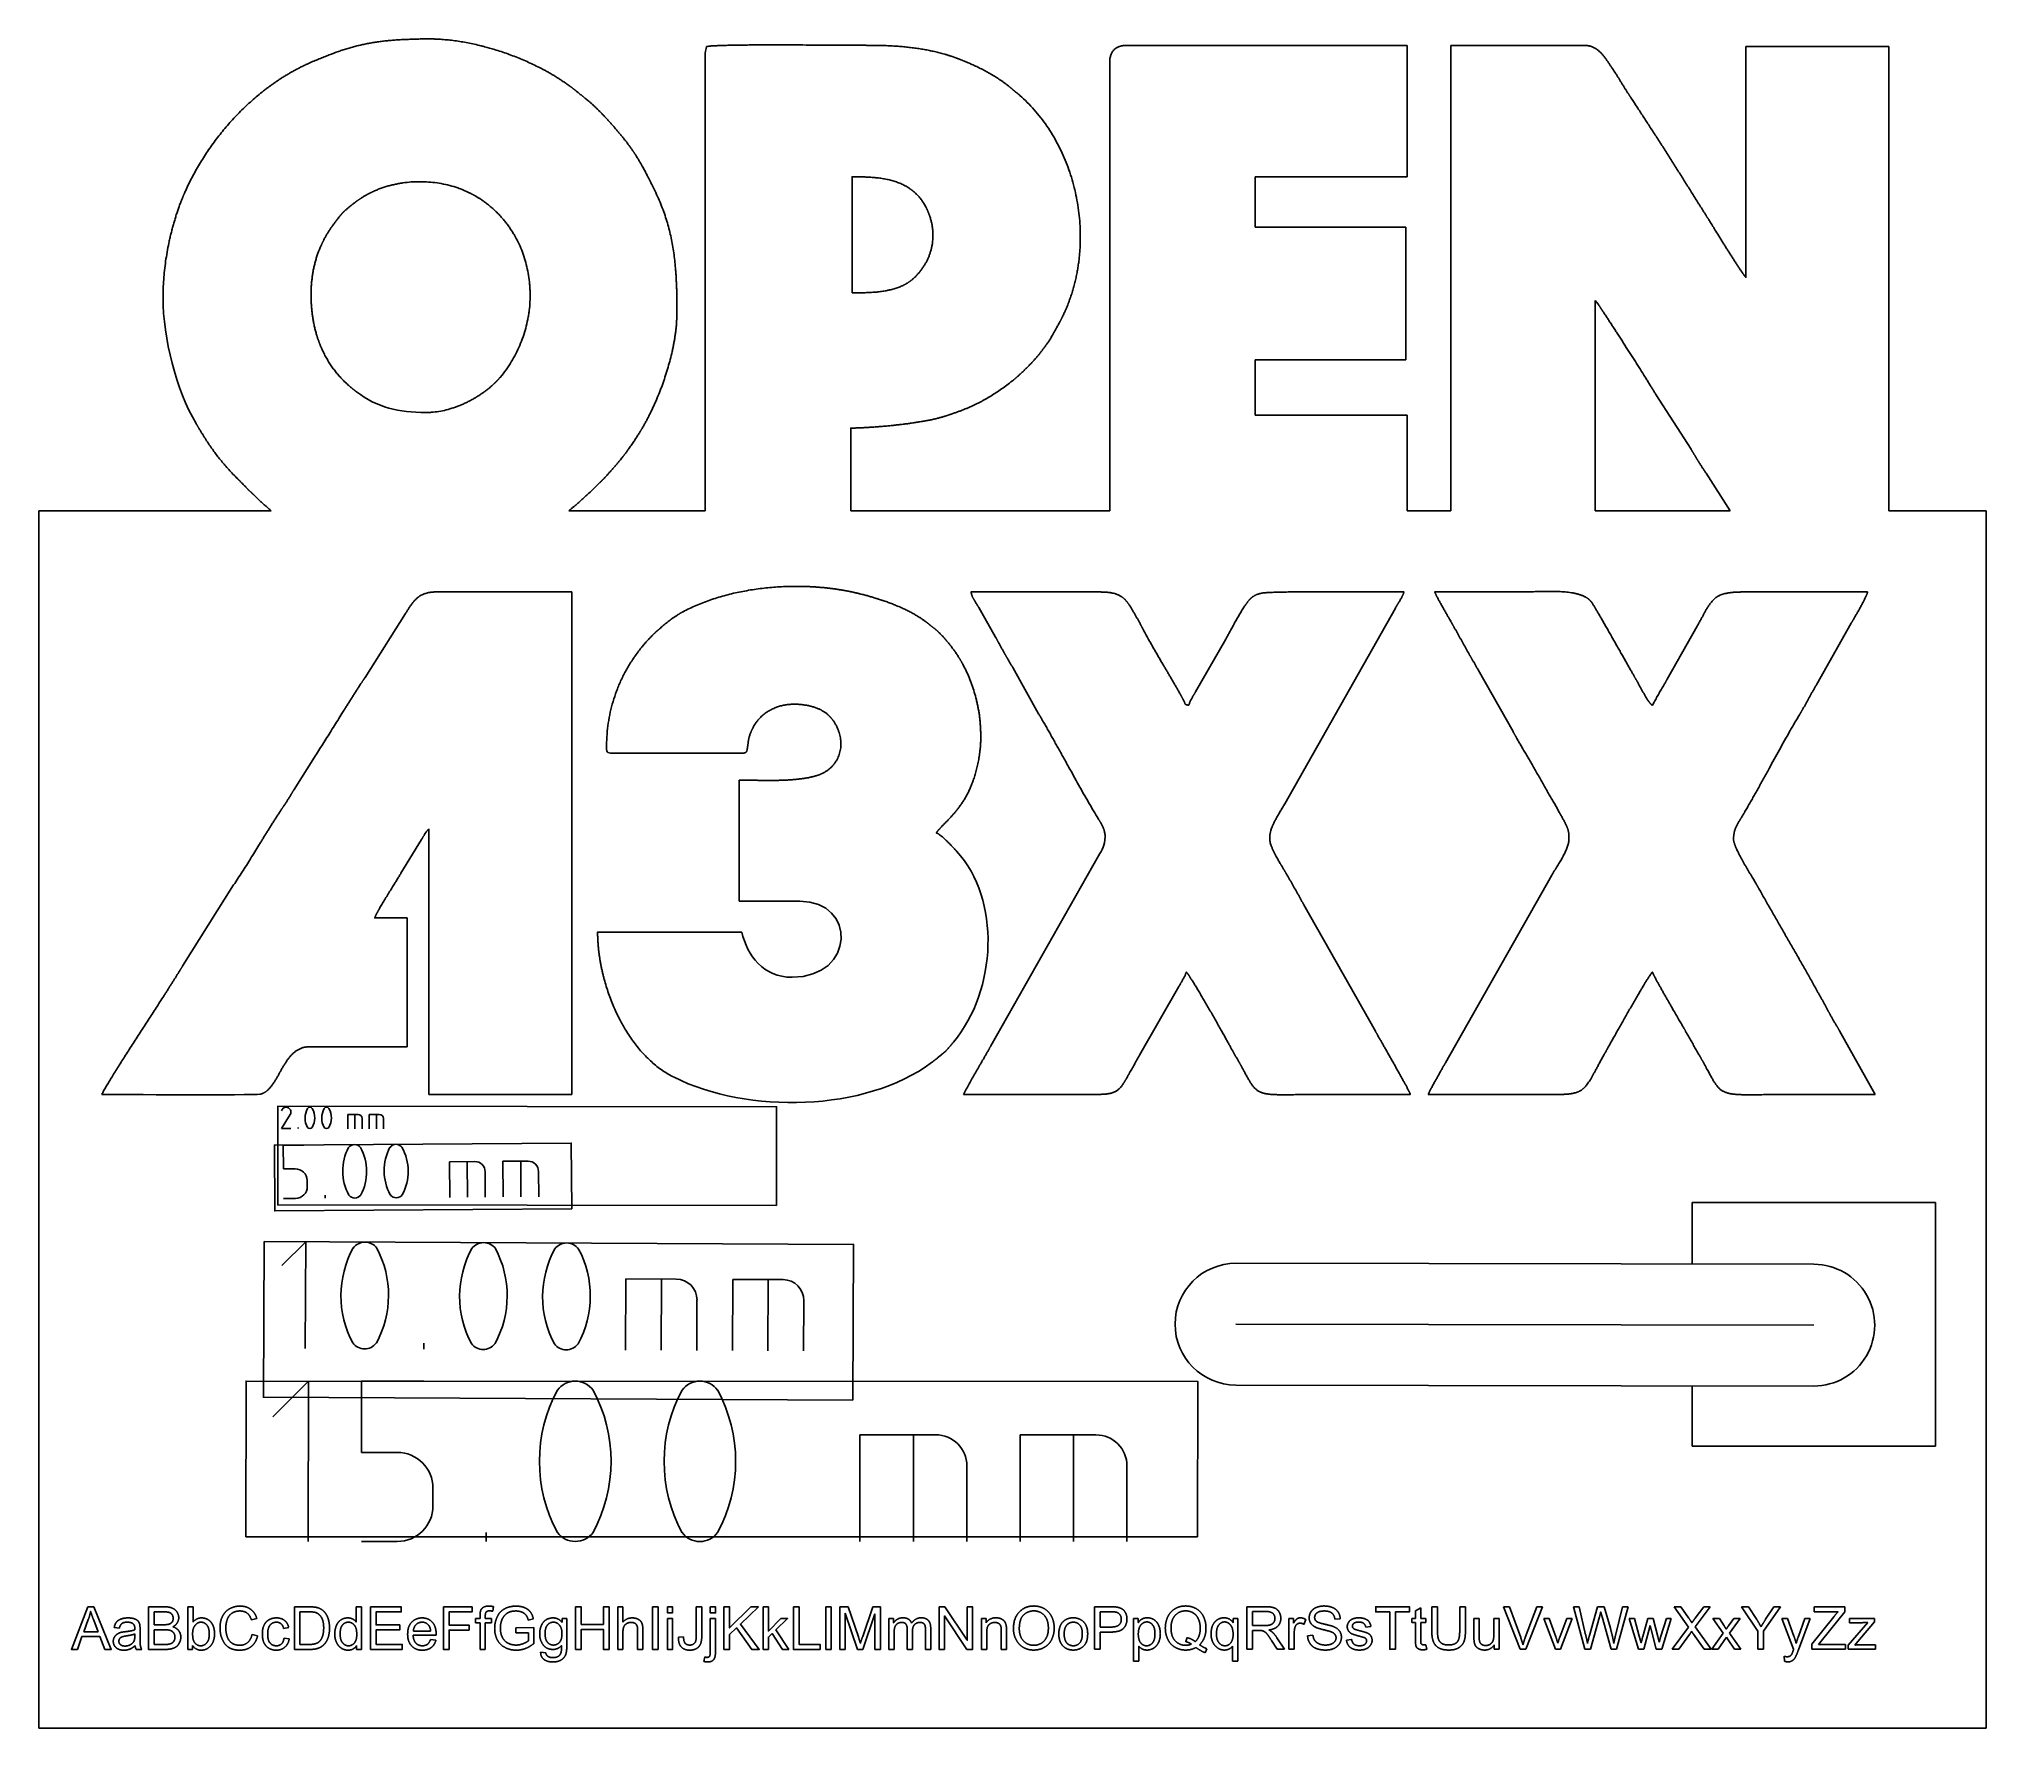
# Model space of a CAD drawing. Header units: millimetres. Extents: x -156 to 4, y -150 to -11.
import ezdxf

# ---------------------------------------------------------------- set-up
doc = ezdxf.new("R2010")
doc.units = ezdxf.units.MM
doc.layers.get('0').update_dxf_attribs({"linetype": 'CONTINUOUS'})

msp = doc.modelspace()

# ---------------------------------------------------------------- linework, layer by layer
for p, q in [((-101.08, -12.57), (-101.08, -50.17)), ((-43.41, -22.73), (-43.41, -11.94)), ((-28.8, -11.94), (-39.81, -11.94)), ((-39.81, -11.94), (-39.81, -50.17)), ((-3.82, -12.04), (-15.57, -12.04)), ((-15.57, -12.04), (-15.57, -30.99)), ((-3.82, -50.17), (-3.82, -12.04)), ((-67.85, -13.31), (-67.85, -50.17)), ((-89.02, -32.26), (-89.02, -22.73)), ((-55.89, -26.86), (-55.89, -22.73)), ((-55.89, -22.73), (-43.41, -22.73)), ((-43.51, -26.86), (-55.89, -26.86)), ((-43.51, -37.76), (-43.51, -26.86)), ((-88.28, -32.26), (-89.02, -32.26)), ((-27.95, -50.17), (-27.95, -32.89)), ((-27.95, -32.89), (-27.72, -33.19)), ((-55.89, -42.31), (-55.89, -37.76)), ((-55.89, -37.76), (-43.51, -37.76)), ((-22.97, -40.61), (-20.08, -45.12)), ((-43.41, -42.31), (-55.89, -42.31)), ((-43.41, -50.17), (-43.41, -42.31)), ((-89.13, -50.17), (-89.13, -43.37)), ((-18.85, -47.07), (-16.87, -50.17)), ((-155.84, -150.17), (-155.84, -50.17)), ((-155.84, -50.17), (-136.75, -50.17)), ((-112.3, -50.17), (-101.08, -50.17)), ((-89.13, -50.17), (-67.85, -50.17)), ((-43.41, -50.17), (-39.81, -50.17)), ((-27.95, -50.17), (-16.87, -50.17)), ((-3.82, -50.17), (4.16, -50.17)), ((4.16, -50.17), (4.16, -150.17)), ((-112.05, -98.12), (-112.05, -56.84)), ((-68.97, -56.84), (-79.24, -56.84)), ((-5.58, -56.84), (-15.63, -56.84)), ((-125.72, -58.62), (-129.04, -63.87)), ((-78.61, -58.12), (-77.23, -60.55)), ((-53.47, -74.24), (-44.37, -58.16)), ((-58.32, -60.72), (-60.79, -65.03)), ((-19.58, -59.66), (-22.03, -63.99)), ((-9.75, -64.42), (-6.92, -59.41)), ((-75.82, -63.05), (-73.69, -66.85)), ((-37.58, -63.23), (-34.71, -68.3)), ((-108.87, -70.07), (-97.97, -70.07)), ((-133.19, -70.41), (-134.87, -73.07)), ((-98.29, -72.29), (-98.29, -82.24)), ((-123.79, -76.31), (-123.79, -98.12)), ((-126.09, -79.95), (-124.41, -77.18)), ((-68.78, -78.52), (-77.62, -94.13)), ((-139.84, -80.91), (-144.01, -87.53)), ((-31.53, -80.1), (-40.25, -95.51)), ((-98.29, -82.24), (-93.31, -82.24)), ((-46.01, -92.93), (-51.9, -82.53)), ((-125.59, -83.62), (-128.24, -83.62)), ((-125.59, -94.2), (-125.59, -83.62)), ((-98.08, -84.78), (-109.93, -84.78)), ((-65.41, -94.9), (-62.18, -89.25)), ((-133.64, -94.2), (-125.59, -94.2)), ((-4.94, -98.12), (-7.87, -92.9)), ((-123.79, -98.12), (-112.05, -98.12)), ((-79.87, -98.12), (-69.29, -98.12)), ((-41.67, -98.12), (-31.08, -98.12)), ((-135.19, -99.76), (-135.91, -100.92)), ((-130.45, -100.93), (-130.45, -99.76)), ((-130.45, -99.76), (-129.62, -99.76)), ((-129.87, -100.93), (-129.87, -99.76)), ((-129.28, -100.1), (-129.28, -100.93)), ((-128.7, -100.93), (-128.7, -99.76)), ((-128.7, -99.76), (-127.87, -99.76)), ((-128.11, -100.93), (-128.11, -99.76)), ((-127.53, -100.11), (-127.53, -100.93)), ((-135.91, -100.92), (-135.13, -100.92)), ((-135.76, -102.28), (-134.06, -102.27)), ((-135.75, -104.23), (-135.76, -102.28)), ((-134.55, -100.92), (-134.55, -100.83)), ((-122.1, -103.64), (-120.03, -103.63)), ((-122.08, -106.57), (-122.1, -103.64)), ((-120.62, -106.56), (-120.64, -103.63)), ((-117.72, -103.61), (-115.64, -103.6)), ((-117.69, -106.54), (-117.72, -103.61)), ((-116.23, -106.53), (-116.25, -103.6)), ((-134.77, -104.22), (-135.75, -104.23)), ((-133.79, -105.68), (-133.79, -105.19)), ((-119.17, -104.48), (-119.16, -106.55)), ((-114.78, -104.44), (-114.77, -106.52)), ((-135.73, -106.67), (-134.76, -106.66)), ((-132.32, -106.64), (-132.32, -106.4)), ((-20, -107), (0, -107)), ((-20, -112.05), (-20, -107)), ((0, -107), (0, -127)), ((-133.92, -110.22), (-135.88, -112.17)), ((-133.96, -119), (-133.92, -110.22)), ((-107.64, -119.12), (-107.61, -113.27)), ((-107.61, -113.27), (-103.47, -113.29)), ((-104.71, -119.13), (-104.68, -113.28)), ((-98.86, -119.16), (-98.83, -113.31)), ((-98.83, -113.31), (-94.69, -113.33)), ((-95.94, -119.17), (-95.91, -113.32)), ((-101.77, -115), (-101.79, -119.15)), ((-92.99, -115.04), (-93.01, -119.19)), ((-57.48, -116.99), (-9.99, -117.07)), ((-124.21, -119.04), (-124.21, -118.56)), ((-133.7, -121.67), (-136.63, -124.59)), ((-133.71, -134.83), (-133.7, -121.67)), ((-129.32, -127.52), (-129.32, -121.67)), ((-129.32, -121.67), (-124.2, -121.67)), ((-20, -127), (-20, -122.05)), ((-88.37, -134.85), (-88.37, -126.07)), ((-88.37, -126.07), (-82.15, -126.07)), ((-83.98, -134.85), (-83.98, -126.07)), ((-75.21, -134.85), (-75.2, -126.07)), ((-75.2, -126.07), (-68.99, -126.08)), ((-70.82, -134.85), (-70.82, -126.08)), ((-126.39, -127.52), (-129.32, -127.52)), ((0, -127), (-20, -127)), ((-79.59, -128.63), (-79.59, -134.85)), ((-66.43, -128.64), (-66.43, -134.85)), ((-123.47, -131.91), (-123.47, -130.45)), ((-119.08, -134.84), (-119.08, -134.1)), ((-129.32, -134.83), (-126.39, -134.83)), ((-146.83, -143.71), (-146.83, -140.21)), ((-146.83, -140.21), (-145.51, -140.21)), ((-145.66, -140.62), (-146.36, -140.62)), ((-146.36, -140.62), (-146.36, -141.68)), ((-143.6, -143.71), (-143.6, -140.21)), ((-143.6, -140.21), (-143.17, -140.21)), ((-143.17, -140.21), (-143.17, -141.46)), ((-134.85, -143.71), (-134.85, -140.21)), ((-134.85, -140.21), (-133.65, -140.21)), ((-133.65, -140.62), (-134.39, -140.62)), ((-134.39, -140.62), (-134.39, -143.3)), ((-129.76, -141.47), (-129.76, -140.21)), ((-129.76, -140.21), (-129.33, -140.21)), ((-129.33, -140.21), (-129.33, -143.71)), ((-118.48, -140.19), (-118.55, -140.57)), ((-108.28, -143.71), (-108.28, -140.21)), ((-108.28, -140.21), (-107.85, -140.21)), ((-107.85, -140.21), (-107.85, -141.46)), ((-101.83, -142.62), (-101.83, -140.21)), ((-101.83, -140.21), (-101.37, -140.21)), ((-101.37, -140.21), (-101.37, -142.59)), ((-90.03, -143.71), (-90.03, -140.21)), ((-90.03, -140.21), (-89.33, -140.21)), ((-88.57, -143.71), (-89.58, -140.73)), ((-89.58, -140.73), (-89.58, -143.71)), ((-89.33, -140.21), (-88.5, -142.68)), ((-88.15, -142.64), (-87.31, -140.21)), ((-87.14, -140.78), (-88.15, -143.71)), ((-87.31, -140.21), (-86.69, -140.21)), ((-87.14, -143.71), (-87.14, -140.78)), ((-86.69, -140.21), (-86.69, -143.71)), ((-69.1, -143.7), (-69.1, -140.2)), ((-69.1, -140.2), (-67.78, -140.2)), ((-67.74, -140.62), (-68.63, -140.62)), ((-68.63, -140.62), (-68.63, -141.87)), ((-56.59, -143.7), (-56.59, -140.2)), ((-56.59, -140.2), (-55.03, -140.2)), ((-55.02, -140.59), (-56.12, -140.59)), ((-56.12, -140.59), (-56.12, -141.75)), ((-42.72, -140.54), (-42.29, -140.28)), ((-42.72, -141.17), (-42.72, -140.54)), ((-42.29, -140.28), (-42.29, -141.17)), ((-41.38, -142.22), (-41.38, -140.2)), ((-41.38, -140.2), (-40.91, -140.2)), ((-40.91, -140.2), (-40.91, -142.22)), ((-39.09, -140.2), (-38.62, -140.2)), ((-39.09, -142.22), (-39.09, -140.2)), ((-38.62, -140.2), (-38.62, -142.22)), ((-34.13, -143.7), (-35.49, -140.2)), ((-35.49, -140.2), (-34.99, -140.2)), ((-34.99, -140.2), (-34.08, -142.74)), ((-33.71, -142.74), (-32.76, -140.2)), ((-32.29, -140.2), (-33.66, -143.7)), ((-32.76, -140.2), (-32.29, -140.2)), ((-28.82, -143.7), (-29.74, -140.2)), ((-29.74, -140.2), (-29.27, -140.2)), ((-29.27, -140.2), (-28.74, -142.5)), ((-28.43, -142.56), (-27.77, -140.2)), ((-27.77, -140.2), (-27.21, -140.2)), ((-27.21, -140.2), (-26.71, -141.97)), ((-26.26, -142.45), (-25.71, -140.2)), ((-25.24, -140.2), (-26.2, -143.7)), ((-25.71, -140.2), (-25.24, -140.2)), ((-20.28, -141.88), (-21.48, -140.2)), ((-21.48, -140.2), (-20.93, -140.2)), ((-20.93, -140.2), (-20.29, -141.1)), ((-18.52, -140.2), (-19.75, -141.85)), ((-19.73, -141.13), (-19.03, -140.2)), ((-19.03, -140.2), (-18.52, -140.2)), ((-14.59, -142.22), (-15.94, -140.2)), ((-15.94, -140.2), (-15.37, -140.2)), ((-15.37, -140.2), (-14.68, -141.26)), ((-12.73, -140.2), (-14.13, -142.22)), ((-13.95, -141.23), (-13.27, -140.2)), ((-13.27, -140.2), (-12.73, -140.2)), ((-9.95, -140.61), (-9.95, -140.2)), ((-9.95, -140.2), (-7.44, -140.2)), ((-7.99, -140.61), (-9.95, -140.61)), ((-7.44, -140.61), (-9.4, -143.04)), ((-7.44, -140.2), (-7.44, -140.61)), ((-151.78, -141.25), (-152.16, -142.27)), ((-152.16, -142.27), (-150.98, -142.27)), ((-150.98, -142.27), (-151.34, -141.31)), ((-149.23, -141.96), (-149.65, -141.9)), ((-147.53, -142.08), (-147.53, -142.65)), ((-146.36, -141.68), (-145.61, -141.68)), ((-145.55, -142.09), (-146.36, -142.09)), ((-146.36, -142.09), (-146.36, -143.3)), ((-137.93, -141.17), (-138.38, -141.28)), ((-135.31, -141.92), (-135.73, -141.98)), ((-125.07, -142.2), (-123.65, -142.2)), ((-119.97, -141.51), (-119.97, -141.17)), ((-119.97, -141.17), (-119.59, -141.17)), ((-119.59, -141.51), (-119.97, -141.51)), ((-119.59, -141.17), (-119.59, -140.9)), ((-119.59, -143.71), (-119.59, -141.51)), ((-119.16, -140.94), (-119.16, -141.17)), ((-119.16, -141.17), (-118.66, -141.17)), ((-118.66, -141.51), (-119.16, -141.51)), ((-119.16, -141.51), (-119.16, -143.71)), ((-118.66, -141.17), (-118.66, -141.51)), ((-116.64, -141.93), (-115.16, -141.92)), ((-116.64, -142.34), (-116.64, -141.93)), ((-115.61, -142.34), (-116.64, -142.34)), ((-115.21, -141.19), (-115.63, -141.3)), ((-115.61, -142.99), (-115.61, -142.34)), ((-115.16, -141.92), (-115.16, -143.22)), ((-112.85, -141.48), (-112.85, -141.17)), ((-112.85, -141.17), (-112.46, -141.17)), ((-112.46, -141.17), (-112.46, -143.36)), ((-107.85, -142.32), (-107.85, -143.71)), ((-106.64, -143.71), (-106.64, -142.1)), ((-106.21, -142.1), (-106.21, -143.71)), ((-100.67, -143.84), (-100.67, -141.17)), ((-100.67, -141.17), (-100.24, -141.17)), ((-100.24, -141.17), (-100.24, -143.85)), ((-86, -143.71), (-86, -141.17)), ((-86, -141.17), (-85.61, -141.17)), ((-85.61, -141.17), (-85.61, -141.53)), ((-85.57, -142.39), (-85.57, -143.71)), ((-84.49, -143.71), (-84.49, -142.06)), ((-84.06, -142.23), (-84.06, -143.71)), ((-82.99, -143.71), (-82.99, -142.11)), ((-82.56, -141.97), (-82.56, -143.71)), ((-78.39, -143.71), (-78.39, -141.17)), ((-78.39, -141.17), (-78.01, -141.17)), ((-78.01, -141.17), (-78.01, -141.53)), ((-77.96, -142.32), (-77.96, -143.71)), ((-76.76, -143.71), (-76.76, -142.16)), ((-76.33, -142.15), (-76.33, -143.71)), ((-68.63, -141.87), (-67.73, -141.87)), ((-67.74, -142.28), (-68.63, -142.28)), ((-68.63, -142.28), (-68.63, -143.7)), ((-65.89, -144.68), (-65.89, -141.17)), ((-65.89, -141.17), (-65.5, -141.17)), ((-65.5, -141.17), (-65.5, -141.5)), ((-57.71, -141.51), (-57.71, -141.17)), ((-57.71, -141.17), (-57.32, -141.17)), ((-57.32, -141.17), (-57.32, -144.68)), ((-56.12, -141.75), (-55.13, -141.75)), ((-55.59, -142.15), (-56.12, -142.15)), ((-56.12, -142.15), (-56.12, -143.7)), ((-53.12, -143.7), (-53.12, -141.17)), ((-53.12, -141.17), (-52.74, -141.17)), ((-52.74, -141.17), (-52.74, -141.55)), ((-52.69, -142.38), (-52.69, -143.7)), ((-51.74, -141.25), (-51.89, -141.65)), ((-48.91, -141.19), (-49.35, -141.22)), ((-46.39, -141.82), (-46.81, -141.88)), ((-43.03, -141.5), (-43.03, -141.17)), ((-43.03, -141.17), (-42.72, -141.17)), ((-42.72, -141.5), (-43.03, -141.5)), ((-42.72, -142.96), (-42.72, -141.5)), ((-42.29, -141.17), (-41.86, -141.17)), ((-41.86, -141.5), (-42.29, -141.5)), ((-42.29, -141.5), (-42.29, -142.98)), ((-41.86, -141.17), (-41.86, -141.5)), ((-37.92, -142.74), (-37.92, -141.17)), ((-37.92, -141.17), (-37.49, -141.17)), ((-37.49, -141.17), (-37.49, -142.57)), ((-36.29, -142.52), (-36.29, -141.17)), ((-36.29, -141.17), (-35.86, -141.17)), ((-35.86, -141.17), (-35.86, -143.7)), ((-31.22, -143.7), (-32.19, -141.17)), ((-32.19, -141.17), (-31.73, -141.17)), ((-31.73, -141.17), (-31.19, -142.68)), ((-30.87, -142.71), (-30.3, -141.17)), ((-29.86, -141.17), (-30.82, -143.7)), ((-30.3, -141.17), (-29.86, -141.17)), ((-27.6, -141.03), (-28.34, -143.7)), ((-26.65, -143.7), (-27.39, -141.03)), ((-24.4, -143.7), (-25.17, -141.17)), ((-25.17, -141.17), (-24.73, -141.17)), ((-24.73, -141.17), (-24.33, -142.63)), ((-24.05, -142.65), (-23.64, -141.17)), ((-23.44, -141.75), (-23.95, -143.7)), ((-23.64, -141.17), (-23.2, -141.17)), ((-23.34, -142.18), (-23.44, -141.75)), ((-22.94, -143.7), (-23.34, -142.18)), ((-23.2, -141.17), (-22.82, -142.64)), ((-22.55, -142.63), (-22.11, -141.17)), ((-21.7, -141.17), (-22.49, -143.7)), ((-22.11, -141.17), (-21.7, -141.17)), ((-21.64, -143.7), (-20.28, -141.88)), ((-19.75, -141.85), (-18.43, -143.7)), ((-18.36, -143.7), (-17.43, -142.38)), ((-17.43, -142.38), (-18.29, -141.16)), ((-18.29, -141.16), (-17.75, -141.16)), ((-17.75, -141.16), (-17.37, -141.76)), ((-17, -141.76), (-16.57, -141.16)), ((-16.05, -141.16), (-16.93, -142.36)), ((-16.93, -142.36), (-15.99, -143.7)), ((-16.57, -141.16), (-16.05, -141.16)), ((-14.59, -143.7), (-14.59, -142.22)), ((-14.13, -142.22), (-14.13, -143.7)), ((-11.65, -143.7), (-12.61, -141.16)), ((-12.61, -141.16), (-12.15, -141.16)), ((-12.15, -141.16), (-11.62, -142.63)), ((-11.26, -142.64), (-10.72, -141.16)), ((-10.29, -141.16), (-11.25, -143.74)), ((-10.72, -141.16), (-10.29, -141.16)), ((-10.15, -143.27), (-8.36, -141.03)), ((-7.16, -143.35), (-5.55, -141.5)), ((-7.07, -141.51), (-7.07, -141.16)), ((-7.07, -141.16), (-5, -141.16)), ((-6.03, -141.51), (-7.07, -141.51)), ((-5, -141.45), (-6.37, -143.06)), ((-5, -141.16), (-5, -141.45)), ((-147.96, -142.6), (-147.96, -142.44)), ((-147.39, -143.71), (-147.84, -143.71)), ((-145.49, -143.71), (-146.83, -143.71)), ((-146.36, -143.3), (-145.49, -143.3)), ((-143.21, -143.71), (-143.6, -143.71)), ((-143.21, -143.39), (-143.21, -143.71)), ((-138.33, -142.48), (-137.87, -142.6)), ((-135.7, -142.78), (-135.27, -142.84)), ((-133.59, -143.71), (-134.85, -143.71)), ((-134.39, -143.3), (-133.64, -143.3)), ((-129.73, -143.71), (-129.73, -143.39)), ((-129.33, -143.71), (-129.73, -143.71)), ((-123.2, -142.55), (-125.09, -142.55)), ((-123.66, -142.89), (-123.22, -142.95)), ((-119.16, -143.71), (-119.59, -143.71)), ((-114.61, -143.92), (-114.19, -143.98)), ((-107.85, -143.71), (-108.28, -143.71)), ((-106.21, -143.71), (-106.64, -143.71)), ((-103.29, -142.71), (-102.88, -142.66)), ((-89.58, -143.71), (-90.03, -143.71)), ((-88.15, -143.71), (-88.57, -143.71)), ((-86.69, -143.71), (-87.14, -143.71)), ((-85.57, -143.71), (-86, -143.71)), ((-84.06, -143.71), (-84.49, -143.71)), ((-82.56, -143.71), (-82.99, -143.71)), ((-77.96, -143.71), (-78.39, -143.71)), ((-76.33, -143.71), (-76.76, -143.71)), ((-68.63, -143.7), (-69.1, -143.7)), ((-65.46, -143.44), (-65.46, -144.68)), ((-61.6, -143.07), (-61.48, -142.74)), ((-59.87, -143.65), (-60.01, -143.98)), ((-57.75, -144.68), (-57.75, -143.43)), ((-56.12, -143.7), (-56.59, -143.7)), ((-54.08, -143.7), (-54.55, -142.98)), ((-54.11, -142.75), (-53.5, -143.7)), ((-53.5, -143.7), (-54.08, -143.7)), ((-52.69, -143.7), (-53.12, -143.7)), ((-51.59, -142.58), (-51.15, -142.54)), ((-48.4, -142.95), (-47.97, -142.88)), ((-41.86, -143.32), (-41.8, -143.7)), ((-36.25, -143.7), (-36.25, -143.33)), ((-35.86, -143.7), (-36.25, -143.7)), ((-33.66, -143.7), (-34.13, -143.7)), ((-30.82, -143.7), (-31.22, -143.7)), ((-28.34, -143.7), (-28.82, -143.7)), ((-26.2, -143.7), (-26.65, -143.7)), ((-23.95, -143.7), (-24.4, -143.7)), ((-24.33, -142.63), (-24.18, -143.17)), ((-22.49, -143.7), (-22.94, -143.7)), ((-22.82, -142.64), (-22.69, -143.12)), ((-22.69, -143.12), (-22.55, -142.63)), ((-21.08, -143.7), (-21.64, -143.7)), ((-20.2, -142.48), (-21.08, -143.7)), ((-19, -143.7), (-19.88, -142.45)), ((-18.43, -143.7), (-19, -143.7)), ((-17.84, -143.7), (-18.36, -143.7)), ((-17.17, -142.7), (-17.84, -143.7)), ((-17.04, -142.91), (-17.17, -142.7)), ((-16.52, -143.7), (-17.04, -142.91)), ((-15.99, -143.7), (-16.52, -143.7)), ((-14.13, -143.7), (-14.59, -143.7)), ((-10.15, -143.7), (-10.15, -143.27)), ((-7.38, -143.7), (-10.15, -143.7)), ((-9.4, -143.04), (-9.62, -143.29)), ((-9.62, -143.29), (-7.38, -143.29)), ((-7.38, -143.29), (-7.38, -143.7)), ((-7.16, -143.7), (-7.16, -143.35)), ((-4.92, -143.7), (-7.16, -143.7)), ((-6.37, -143.06), (-6.63, -143.35)), ((-6.09, -143.33), (-4.92, -143.33)), ((-4.92, -143.33), (-4.92, -143.7)), ((-101.21, -144.69), (-101.13, -144.33)), ((-65.46, -144.68), (-65.89, -144.68)), ((-57.32, -144.68), (-57.75, -144.68)), ((-12.39, -144.68), (-12.44, -144.27)), ((4.16, -150.17), (-155.84, -150.17))]:
    msp.add_line(p, q)
for points in [[(-95.24, -107.25), (-136.22, -107.19), (-136.2, -99.07), (-95.23, -99.13)], [(-112.06, -107.5), (-136.46, -107.68), (-136.49, -102.28), (-112.09, -102.11)], [(-88.96, -123.22), (-137.39, -122.99), (-137.33, -110.21), (-88.9, -110.43)], [(-60.63, -134.47), (-138.83, -134.45), (-138.82, -121.66), (-60.62, -121.69)], [(-151.83, -140.21), (-153.17, -143.71), (-152.68, -143.71), (-152.3, -142.65), (-150.83, -142.65), (-150.42, -143.71), (-149.9, -143.71), (-151.33, -140.21)], [(-128.59, -140.21), (-128.59, -143.71), (-125.98, -143.71), (-125.98, -143.3), (-128.13, -143.3), (-128.13, -142.11), (-126.19, -142.11), (-126.19, -141.69), (-128.13, -141.69), (-128.13, -140.62), (-126.06, -140.62), (-126.06, -140.21)], [(-122.6, -140.21), (-122.6, -143.71), (-122.13, -143.71), (-122.13, -142.12), (-120.49, -142.12), (-120.49, -141.71), (-122.13, -141.71), (-122.13, -140.62), (-120.24, -140.62), (-120.24, -140.21)], [(-111.74, -140.21), (-111.74, -143.71), (-111.28, -143.71), (-111.28, -142.06), (-109.46, -142.06), (-109.46, -143.71), (-108.99, -143.71), (-108.99, -140.21), (-109.46, -140.21), (-109.46, -141.65), (-111.28, -141.65), (-111.28, -140.21)], [(-105.42, -140.21), (-105.42, -143.71), (-104.96, -143.71), (-104.96, -140.21)], [(-104.2, -140.21), (-104.2, -140.7), (-103.77, -140.7), (-103.77, -140.21)], [(-100.67, -140.21), (-100.67, -140.71), (-100.24, -140.71), (-100.24, -140.21)], [(-99.55, -140.21), (-99.55, -143.71), (-99.08, -143.71), (-99.08, -142.49), (-98.51, -141.94), (-97.26, -143.71), (-96.65, -143.71), (-98.19, -141.63), (-96.72, -140.21), (-97.35, -140.21), (-99.08, -141.94), (-99.08, -140.21)], [(-96.32, -140.21), (-96.32, -143.71), (-95.89, -143.71), (-95.89, -142.7), (-95.59, -142.41), (-94.75, -143.71), (-94.22, -143.71), (-95.28, -142.11), (-94.32, -141.17), (-94.87, -141.17), (-95.89, -142.2), (-95.89, -140.21)], [(-93.84, -140.21), (-93.84, -143.71), (-91.65, -143.71), (-91.65, -143.29), (-93.38, -143.29), (-93.38, -140.21)], [(-91.17, -140.21), (-91.17, -143.71), (-90.74, -143.71), (-90.74, -140.21)], [(-81.87, -140.21), (-81.87, -143.71), (-81.43, -143.71), (-81.43, -140.96), (-79.59, -143.71), (-79.12, -143.71), (-79.12, -140.21), (-79.56, -140.21), (-79.56, -142.95), (-81.4, -140.21)], [(-44.84, -140.62), (-44.84, -143.7), (-44.37, -143.7), (-44.37, -140.62), (-43.22, -140.62), (-43.22, -140.2), (-45.99, -140.2), (-45.99, -140.62)], [(-104.2, -141.17), (-104.2, -143.71), (-103.77, -143.71), (-103.77, -141.17)]]:
    msp.add_lwpolyline(points, close=True)
msp.add_lwpolyline([(-10, -122.07), (-57.49, -121.99, -1), (-57.47, -111.99), (-9.98, -112.07, -1)], format="xyb", close=True)
for centre, radius, start, end in [((-135.53, -99.57), 0.401, 89.3698, 164.1906), ((-135.52, -99.56), 0.389, -32.0834, 90.1727), ((-133.57, -99.41), 0.243, 36.4199, 143.4007), ((-132.21, -99.41), 0.243, 36.4199, 143.4007), ((-132.32, -100.05), 1.65, 151.6256, 208.195), ((-134.83, -100.05), 1.65, -28.3744, 28.195), ((-130.95, -100.05), 1.65, 151.6256, 208.195), ((-133.46, -100.05), 1.65, -28.3744, 28.195), ((-129.62, -100.1), 0.341, -0.0897, 89.9103), ((-127.87, -100.1), 0.341, -0.0897, 89.9103), ((-133.57, -100.68), 0.243, 216.4199, 323.4007), ((-132.21, -100.68), 0.243, 216.4199, 323.4007), ((-129.91, -102.84), 0.607, 36.9236, 143.9044), ((-126.5, -102.82), 0.607, 36.9236, 143.9044), ((-126.76, -104.41), 4.12, 152.1293, 208.6987), ((-133.03, -104.45), 4.12, -27.8707, 28.6987), ((-123.35, -104.38), 4.12, 152.1293, 208.6987), ((-129.62, -104.43), 4.12, -27.8707, 28.6987), ((-120.02, -104.48), 0.853, 0.414, 90.414), ((-115.64, -104.45), 0.853, 0.414, 90.414), ((-134.77, -105.2), 0.975, 0.414, 90.414), ((-134.76, -105.68), 0.975, -89.586, 0.414), ((-129.89, -106.02), 0.607, 216.9236, 323.9044), ((-126.47, -106), 0.607, 216.9236, 323.9044), ((-129.05, -111.46), 1.21, 36.2464, 143.2273), ((-119.3, -111.5), 1.21, 36.2464, 143.2273), ((-112.48, -111.53), 1.21, 36.2464, 143.2273), ((-122.79, -114.66), 8.23, 151.4522, 208.0216), ((-135.34, -114.61), 8.23, -28.5478, 28.0216), ((-113.04, -114.71), 8.23, 151.4522, 208.0216), ((-125.59, -114.65), 8.23, -28.5478, 28.0216), ((-106.22, -114.74), 8.23, 151.4522, 208.0216), ((-118.76, -114.68), 8.23, -28.5478, 28.0216), ((-103.47, -115), 1.71, -0.2631, 89.7369), ((-94.7, -115.04), 1.71, -0.2631, 89.7369), ((-129.08, -117.81), 1.21, 216.2464, 323.2273), ((-119.33, -117.86), 1.21, 216.2465, 323.2273), ((-112.51, -117.89), 1.21, 216.2464, 323.2273), ((-102.36, -128.26), 12.35, 151.6965, 208.2659), ((-111.77, -123.49), 1.82, 36.4908, 143.4716), ((-121.18, -128.25), 12.35, -28.3035, 28.2659), ((-92.12, -128.26), 12.35, 151.6965, 208.2659), ((-101.53, -123.49), 1.82, 36.4908, 143.4716), ((-110.94, -128.26), 12.35, -28.3035, 28.2659), ((-82.15, -128.63), 2.56, -0.0188, 89.9812), ((-68.99, -128.64), 2.56, -0.0188, 89.9812), ((-126.39, -130.45), 2.93, -0.0188, 89.9812), ((-126.39, -131.91), 2.93, 269.9812, 359.9812), ((-111.77, -133.02), 1.82, 216.4908, 323.4716), ((-101.53, -133.03), 1.82, 216.4908, 323.4716)]:
    msp.add_arc(centre, radius, start, end)
for points, knots in [([(-111.59, -15.77), (-111.59, -15.77), (-111.59, -15.77), (-111.59, -15.77), (-111.59, -15.77), (-111.59, -15.77), (-111.59, -15.77), (-111.59, -15.77), (-111.59, -15.77), (-111.59, -15.77), (-111.59, -15.77), (-111.59, -15.77), (-111.59, -15.77), (-111.59, -15.77), (-111.59, -15.77), (-111.59, -15.76), (-111.6, -15.76), (-111.6, -15.76), (-111.6, -15.76), (-111.6, -15.76), (-111.61, -15.75), (-111.61, -15.75), (-111.62, -15.75), (-111.62, -15.74), (-111.63, -15.74), (-111.63, -15.73), (-111.64, -15.73), (-111.65, -15.72), (-111.66, -15.71), (-111.67, -15.7), (-111.68, -15.69), (-111.7, -15.68), (-111.71, -15.67), (-111.73, -15.65), (-111.76, -15.63), (-111.78, -15.61), (-111.81, -15.59), (-111.83, -15.57), (-111.86, -15.55), (-111.89, -15.53), (-111.93, -15.5), (-111.98, -15.46), (-112.03, -15.42), (-112.08, -15.38), (-112.13, -15.34), (-112.2, -15.29), (-112.29, -15.23), (-112.4, -15.15), (-112.5, -15.07), (-112.61, -15), (-112.72, -14.93), (-112.83, -14.85), (-112.94, -14.78), (-113.09, -14.68), (-113.28, -14.56), (-113.51, -14.42), (-113.74, -14.28), (-113.98, -14.15), (-114.22, -14.01), (-114.47, -13.88), (-114.8, -13.71), (-115.22, -13.51), (-115.73, -13.27), (-116.26, -13.04), (-116.78, -12.83), (-117.32, -12.63), (-117.86, -12.45), (-118.49, -12.25), (-119.04, -12.09), (-119.59, -11.95), (-120.04, -11.84), (-120.59, -11.73), (-121.13, -11.63), (-121.57, -11.57), (-121.93, -11.52), (-122.19, -11.49), (-122.46, -11.47), (-122.72, -11.44), (-122.93, -11.43), (-123.1, -11.42), (-123.23, -11.42), (-123.36, -11.41), (-123.46, -11.41), (-123.55, -11.41), (-123.61, -11.41), (-123.66, -11.41), (-123.7, -11.41), (-123.73, -11.41), (-123.77, -11.41), (-123.81, -11.41), (-123.87, -11.41), (-123.93, -11.41), (-124.02, -11.41), (-124.13, -11.41), (-124.26, -11.41), (-124.38, -11.41), (-124.55, -11.41), (-124.76, -11.42), (-125, -11.42), (-125.24, -11.43), (-125.47, -11.44), (-125.78, -11.45), (-126.15, -11.47), (-126.58, -11.5), (-127, -11.53), (-127.41, -11.57), (-127.81, -11.62), (-128.2, -11.68), (-128.58, -11.74), (-128.96, -11.81), (-129.33, -11.89), (-129.71, -11.98), (-130.08, -12.08), (-130.45, -12.19), (-130.83, -12.3), (-131.35, -12.48), (-131.87, -12.67), (-132.4, -12.88), (-132.82, -13.05), (-133.24, -13.23), (-133.53, -13.35), (-133.68, -13.42)], [0, 0, 0, 0, 0.00002, 0.00004, 0.000081, 0.000162, 0.000244, 0.000325, 0.000488, 0.00065, 0.000975, 0.001301, 0.001626, 0.001951, 0.002602, 0.003252, 0.003903, 0.005204, 0.006506, 0.007808, 0.00911, 0.010412, 0.013018, 0.015624, 0.018231, 0.020839, 0.023449, 0.026059, 0.031281, 0.036508, 0.041737, 0.046971, 0.052208, 0.062693, 0.073193, 0.083707, 0.094235, 0.104777, 0.115334, 0.125904, 0.147087, 0.168326, 0.189621, 0.21097, 0.232373, 0.25383, 0.296904, 0.340188, 0.383677, 0.427368, 0.471256, 0.515336, 0.559606, 0.604059, 0.693499, 0.783619, 0.874381, 0.965747, 1.057675, 1.150125, 1.243056, 1.430185, 1.618724, 1.80832, 1.998618, 2.18926, 2.379884, 2.570129, 2.853992, 2.948041, 3.135005, 3.320176, 3.503216, 3.683797, 3.773069, 3.861611, 3.949385, 4.036355, 4.122488, 4.165231, 4.207752, 4.250048, 4.292115, 4.313062, 4.33395, 4.354779, 4.365171, 4.375548, 4.386654, 4.39773, 4.419795, 4.441743, 4.463575, 4.506897, 4.54977, 4.592202, 4.634202, 4.71694, 4.798054, 4.877613, 4.955688, 5.032349, 5.181714, 5.326282, 5.466633, 5.603356, 5.737044, 5.868299, 5.997729, 6.125945, 6.253561, 6.381192, 6.509455, 6.63896, 6.770317, 6.904128, 7.181479, 7.3262, 7.475714, 7.630589, 7.791384, 7.791384, 7.791384, 7.791384]), ([(-80.28, -13.04), (-80.28, -13.04), (-80.28, -13.04), (-80.28, -13.04), (-80.28, -13.04), (-80.28, -13.04), (-80.28, -13.04), (-80.28, -13.04), (-80.28, -13.04), (-80.28, -13.04), (-80.28, -13.04), (-80.28, -13.04), (-80.28, -13.04), (-80.28, -13.04), (-80.29, -13.04), (-80.29, -13.04), (-80.29, -13.04), (-80.29, -13.04), (-80.29, -13.03), (-80.3, -13.03), (-80.3, -13.03), (-80.3, -13.03), (-80.31, -13.03), (-80.32, -13.03), (-80.32, -13.02), (-80.33, -13.02), (-80.34, -13.02), (-80.35, -13.01), (-80.36, -13.01), (-80.37, -13), (-80.39, -13), (-80.4, -12.99), (-80.42, -12.99), (-80.44, -12.98), (-80.47, -12.97), (-80.49, -12.96), (-80.52, -12.95), (-80.56, -12.93), (-80.61, -12.92), (-80.66, -12.9), (-80.7, -12.88), (-80.75, -12.87), (-80.8, -12.85), (-80.86, -12.83), (-80.95, -12.8), (-81.04, -12.77), (-81.14, -12.74), (-81.24, -12.71), (-81.34, -12.68), (-81.47, -12.64), (-81.64, -12.6), (-81.84, -12.54), (-82.04, -12.49), (-82.25, -12.44), (-82.46, -12.4), (-82.67, -12.35), (-82.88, -12.31), (-83.17, -12.26), (-83.54, -12.2), (-83.98, -12.14), (-84.36, -12.09), (-84.74, -12.05), (-85.05, -12.02), (-85.36, -12), (-85.6, -11.99), (-85.84, -11.97), (-86.09, -11.96), (-86.33, -11.95), (-86.53, -11.95), (-86.7, -11.94), (-86.82, -11.94), (-86.95, -11.94), (-87.05, -11.94), (-87.14, -11.94), (-87.2, -11.94), (-87.26, -11.94), (-87.31, -11.94), (-87.35, -11.94), (-87.37, -11.94), (-87.41, -11.94), (-87.46, -11.94), (-87.53, -11.94), (-87.62, -11.94), (-87.75, -11.94), (-87.89, -11.93), (-88.03, -11.93), (-88.19, -11.93), (-88.43, -11.93), (-88.75, -11.93), (-89.16, -11.93), (-89.6, -11.92), (-90.08, -11.92), (-90.58, -11.92), (-91.29, -11.91), (-92.22, -11.91), (-93.37, -11.9), (-94.53, -11.9), (-95.5, -11.9), (-96.26, -11.9), (-96.81, -11.9), (-97.34, -11.9), (-97.86, -11.91), (-98.34, -11.91), (-98.8, -11.92), (-99.22, -11.93), (-99.56, -11.94), (-99.8, -11.95), (-99.97, -11.95), (-100.13, -11.96), (-100.27, -11.97), (-100.41, -11.97), (-100.53, -11.98), (-100.64, -11.99), (-100.72, -12), (-100.78, -12.01), (-100.82, -12.01), (-100.86, -12.02), (-100.89, -12.02), (-100.91, -12.02), (-100.93, -12.03), (-100.94, -12.03), (-100.96, -12.04), (-100.97, -12.04), (-100.98, -12.04)], [0, 0, 0, 0, 0.000016, 0.000032, 0.000065, 0.00013, 0.000195, 0.00026, 0.00039, 0.00052, 0.00078, 0.00104, 0.0013, 0.00156, 0.00208, 0.0026, 0.00312, 0.00416, 0.005201, 0.006241, 0.007281, 0.008322, 0.010403, 0.012485, 0.014567, 0.01665, 0.020816, 0.024984, 0.029153, 0.033323, 0.037495, 0.041669, 0.05002, 0.058377, 0.06674, 0.07511, 0.083485, 0.100254, 0.117047, 0.133865, 0.150709, 0.167577, 0.184472, 0.201392, 0.23531, 0.269335, 0.303468, 0.337711, 0.372067, 0.406536, 0.475822, 0.545584, 0.615837, 0.686592, 0.757863, 0.82966, 0.901996, 0.974882, 1.122341, 1.272117, 1.424283, 1.501284, 1.657153, 1.736038, 1.815565, 1.895739, 1.976567, 2.058053, 2.140203, 2.181529, 2.223022, 2.264684, 2.306515, 2.327493, 2.348515, 2.369578, 2.390684, 2.397282, 2.404174, 2.41883, 2.434633, 2.451564, 2.48873, 2.530172, 2.575734, 2.625261, 2.678595, 2.735582, 2.859888, 2.99693, 3.14546, 3.30423, 3.471992, 3.647496, 4.016742, 4.401983, 4.793234, 5.180512, 5.369542, 5.553836, 5.732147, 5.903228, 6.065833, 6.218716, 6.360632, 6.490339, 6.550226, 6.606596, 6.659294, 6.708167, 6.753061, 6.793825, 6.830307, 6.86236, 6.876681, 6.889842, 6.901825, 6.912616, 6.919918, 6.926537, 6.930569, 6.937712, 6.943633, 6.943633, 6.943633, 6.943633]), ([(-43.41, -11.94), (-43.74, -11.94), (-44.68, -11.94), (-45.88, -11.94), (-47.33, -11.94), (-48.82, -11.94), (-50.75, -11.94), (-52.81, -11.94), (-54.94, -11.94), (-57.07, -11.94), (-58.81, -11.94), (-60.16, -11.94), (-61.11, -11.94), (-62.01, -11.94), (-62.85, -11.94), (-63.62, -11.94), (-64.32, -11.94), (-64.85, -11.94), (-65.23, -11.94), (-65.48, -11.94), (-65.7, -11.94), (-65.9, -11.94), (-66.07, -11.94), (-66.21, -11.94), (-66.32, -11.94), (-66.39, -11.94), (-66.44, -11.94), (-66.46, -11.94), (-66.47, -11.94), (-66.48, -11.94), (-66.49, -11.94), (-66.5, -11.94), (-66.52, -11.94), (-66.54, -11.94), (-66.56, -11.94), (-66.6, -11.94), (-66.64, -11.94), (-66.67, -11.95), (-66.73, -11.95), (-66.79, -11.96), (-66.86, -11.97), (-66.93, -11.99), (-67, -12.01), (-67.08, -12.03), (-67.18, -12.08), (-67.3, -12.14), (-67.4, -12.21), (-67.49, -12.29), (-67.58, -12.39), (-67.65, -12.49), (-67.71, -12.6), (-67.76, -12.73), (-67.8, -12.86), (-67.83, -13), (-67.85, -13.15), (-67.85, -13.26), (-67.85, -13.31)], [0, 0, 0, 0, 0.330453, 0.943013, 1.20165, 1.783699, 2.433341, 3.128045, 3.84528, 4.562514, 5.257218, 5.58908, 5.906861, 6.207742, 6.48891, 6.747546, 6.980835, 7.185961, 7.277082, 7.360106, 7.434681, 7.500455, 7.557076, 7.604191, 7.64145, 7.668498, 7.678084, 7.684986, 7.689159, 7.69056, 7.693967, 7.697363, 7.704121, 7.710834, 7.717503, 7.730712, 7.743749, 7.756619, 7.769325, 7.794264, 7.8186, 7.842371, 7.865616, 7.888377, 7.932616, 7.975494, 8.017441, 8.058919, 8.100407, 8.142385, 8.185321, 8.229653, 8.275786, 8.32408, 8.374857, 8.428393, 8.428393, 8.428393, 8.428393]), ([(-26.56, -13.82), (-26.56, -13.82), (-26.56, -13.81), (-26.57, -13.79), (-26.59, -13.77), (-26.62, -13.73), (-26.65, -13.68), (-26.69, -13.61), (-26.75, -13.53), (-26.84, -13.39), (-26.95, -13.22), (-27.1, -13.01), (-27.26, -12.8), (-27.43, -12.6), (-27.6, -12.44), (-27.73, -12.33), (-27.83, -12.25), (-27.92, -12.19), (-28.03, -12.13), (-28.15, -12.07), (-28.27, -12.02), (-28.39, -11.99), (-28.53, -11.96), (-28.66, -11.94), (-28.75, -11.94), (-28.8, -11.94)], [0, 0, 0, 0, 0.004597, 0.009215, 0.018518, 0.037376, 0.056556, 0.076037, 0.115827, 0.156588, 0.240404, 0.326279, 0.413126, 0.500041, 0.586402, 0.650666, 0.672004, 0.714589, 0.757141, 0.799804, 0.842766, 0.886264, 0.930581, 0.976042, 1.023007, 1.023007, 1.023007, 1.023007]), ([(-133.68, -13.42), (-133.68, -13.42), (-133.68, -13.42), (-133.68, -13.42), (-133.68, -13.42), (-133.68, -13.42), (-133.68, -13.42), (-133.68, -13.42), (-133.68, -13.42), (-133.68, -13.42), (-133.68, -13.42), (-133.68, -13.42), (-133.69, -13.42), (-133.69, -13.42), (-133.69, -13.42), (-133.69, -13.42), (-133.69, -13.43), (-133.7, -13.43), (-133.7, -13.43), (-133.71, -13.43), (-133.71, -13.43), (-133.72, -13.44), (-133.72, -13.44), (-133.73, -13.44), (-133.74, -13.45), (-133.75, -13.45), (-133.77, -13.46), (-133.78, -13.47), (-133.8, -13.47), (-133.82, -13.48), (-133.84, -13.49), (-133.86, -13.5), (-133.89, -13.51), (-133.92, -13.53), (-133.96, -13.55), (-133.99, -13.56), (-134.04, -13.58), (-134.09, -13.61), (-134.16, -13.64), (-134.23, -13.68), (-134.3, -13.71), (-134.37, -13.75), (-134.44, -13.78), (-134.53, -13.83), (-134.64, -13.89), (-134.78, -13.96), (-134.91, -14.03), (-135.05, -14.11), (-135.18, -14.18), (-135.36, -14.29), (-135.58, -14.42), (-135.84, -14.58), (-136.1, -14.75), (-136.36, -14.93), (-136.62, -15.11), (-136.87, -15.29), (-137.13, -15.48), (-137.46, -15.73), (-137.87, -16.07), (-138.35, -16.48), (-138.81, -16.91), (-139.27, -17.35), (-139.71, -17.81), (-140.14, -18.27), (-140.56, -18.75), (-140.96, -19.25), (-141.35, -19.75), (-141.72, -20.26), (-142.07, -20.77), (-142.41, -21.3), (-142.74, -21.83), (-143.04, -22.37), (-143.33, -22.91), (-143.6, -23.45), (-143.76, -23.82), (-143.84, -24)], [0, 0, 0, 0, 0.000024, 0.000049, 0.000099, 0.000198, 0.000297, 0.000396, 0.000593, 0.000791, 0.001187, 0.001583, 0.001979, 0.002375, 0.003166, 0.003958, 0.00475, 0.006333, 0.007917, 0.009501, 0.011084, 0.012668, 0.015836, 0.019004, 0.022172, 0.025341, 0.031679, 0.038018, 0.044358, 0.0507, 0.057042, 0.063386, 0.076076, 0.088771, 0.10147, 0.114174, 0.126882, 0.152312, 0.17776, 0.203225, 0.228708, 0.254209, 0.279728, 0.305265, 0.356392, 0.40759, 0.458859, 0.510199, 0.561609, 0.613088, 0.716251, 0.819683, 0.923376, 1.027322, 1.13151, 1.23593, 1.340568, 1.445412, 1.655652, 1.866531, 2.077913, 2.289648, 2.501578, 2.713537, 2.925352, 3.136843, 3.347829, 3.558123, 3.767538, 3.975886, 4.18298, 4.388636, 4.592673, 4.794913, 4.995188, 4.995188, 4.995188, 4.995188]), ([(-75.76, -15.61), (-75.76, -15.61), (-75.76, -15.61), (-75.76, -15.61), (-75.76, -15.61), (-75.76, -15.61), (-75.76, -15.61), (-75.77, -15.61), (-75.77, -15.61), (-75.77, -15.61), (-75.77, -15.61), (-75.77, -15.61), (-75.77, -15.61), (-75.77, -15.61), (-75.78, -15.6), (-75.78, -15.6), (-75.78, -15.6), (-75.79, -15.59), (-75.79, -15.59), (-75.8, -15.58), (-75.8, -15.58), (-75.81, -15.57), (-75.82, -15.56), (-75.83, -15.55), (-75.85, -15.54), (-75.86, -15.53), (-75.88, -15.51), (-75.9, -15.49), (-75.92, -15.47), (-75.94, -15.46), (-75.97, -15.43), (-76, -15.41), (-76.05, -15.37), (-76.09, -15.34), (-76.13, -15.3), (-76.18, -15.26), (-76.25, -15.21), (-76.34, -15.14), (-76.43, -15.07), (-76.51, -15.01), (-76.6, -14.95), (-76.69, -14.88), (-76.81, -14.8), (-76.96, -14.7), (-77.14, -14.58), (-77.33, -14.47), (-77.52, -14.35), (-77.71, -14.24), (-77.96, -14.1), (-78.29, -13.92), (-78.68, -13.73), (-79.08, -13.54), (-79.48, -13.36), (-79.88, -13.2), (-80.15, -13.09), (-80.28, -13.04)], [0, 0, 0, 0, 0.000069, 0.000137, 0.000275, 0.000412, 0.00055, 0.000825, 0.001099, 0.001649, 0.002199, 0.002749, 0.003299, 0.004398, 0.005498, 0.006598, 0.008799, 0.010999, 0.0132, 0.015402, 0.017604, 0.022008, 0.026415, 0.030823, 0.035233, 0.044057, 0.052888, 0.061724, 0.070568, 0.079417, 0.088273, 0.106003, 0.123758, 0.141538, 0.159342, 0.177169, 0.212896, 0.248715, 0.284623, 0.320618, 0.356697, 0.392857, 0.429093, 0.501779, 0.574725, 0.647895, 0.721252, 0.794755, 0.868363, 1.01571, 1.162918, 1.309585, 1.455285, 1.599575, 1.741993, 1.741993, 1.741993, 1.741993]), ([(-24.99, -16.28), (-24.99, -16.28), (-24.99, -16.28), (-24.99, -16.28), (-24.99, -16.27), (-25, -16.27), (-25, -16.27), (-25, -16.26), (-25, -16.26), (-25.01, -16.25), (-25.02, -16.24), (-25.03, -16.23), (-25.03, -16.21), (-25.04, -16.2), (-25.06, -16.18), (-25.07, -16.15), (-25.09, -16.13), (-25.11, -16.1), (-25.13, -16.07), (-25.16, -16.02), (-25.19, -15.97), (-25.22, -15.92), (-25.27, -15.86), (-25.32, -15.77), (-25.38, -15.67), (-25.45, -15.57), (-25.51, -15.47), (-25.58, -15.36), (-25.66, -15.23), (-25.77, -15.06), (-25.9, -14.85), (-26.02, -14.64), (-26.15, -14.44), (-26.33, -14.16), (-26.47, -13.96), (-26.56, -13.82)], [0, 0, 0, 0, 0.0003151, 0.0006303, 0.0012606, 0.0025212, 0.0037817, 0.0050422, 0.007563, 0.0100836, 0.0151243, 0.0201641, 0.0252032, 0.0302416, 0.0403162, 0.0503879, 0.0604571, 0.0705238, 0.0805881, 0.10071, 0.1208241, 0.1409313, 0.1610326, 0.2012216, 0.2413988, 0.2815719, 0.3217484, 0.3619357, 0.4021411, 0.482635, 0.5632873, 0.6441557, 0.7252986, 0.8067763, 0.9709898, 0.9709898, 0.9709898, 0.9709898]), ([(-110.88, -16.34), (-110.88, -16.34), (-110.88, -16.33), (-110.89, -16.33), (-110.89, -16.33), (-110.9, -16.32), (-110.91, -16.32), (-110.92, -16.31), (-110.93, -16.3), (-110.95, -16.28), (-110.98, -16.26), (-111.01, -16.24), (-111.04, -16.21), (-111.08, -16.18), (-111.13, -16.14), (-111.18, -16.1), (-111.26, -16.04), (-111.35, -15.96), (-111.47, -15.87), (-111.55, -15.8), (-111.59, -15.77)], [0, 0, 0, 0, 0.0008637, 0.0017264, 0.0034485, 0.0068797, 0.0102939, 0.0136915, 0.0204382, 0.0271225, 0.040315, 0.0532909, 0.0660722, 0.0786808, 0.1034681, 0.1278286, 0.1519382, 0.2001076, 0.2493832, 0.3011711, 0.3011711, 0.3011711, 0.3011711]), ([(-75.24, -16.04), (-75.24, -16.04), (-75.24, -16.04), (-75.24, -16.04), (-75.24, -16.04), (-75.24, -16.04), (-75.24, -16.04), (-75.24, -16.04), (-75.24, -16.03), (-75.24, -16.03), (-75.25, -16.03), (-75.25, -16.03), (-75.25, -16.02), (-75.26, -16.02), (-75.26, -16.02), (-75.27, -16.01), (-75.28, -16), (-75.29, -15.99), (-75.3, -15.98), (-75.32, -15.97), (-75.33, -15.96), (-75.36, -15.94), (-75.38, -15.92), (-75.4, -15.9), (-75.42, -15.88), (-75.46, -15.86), (-75.5, -15.83), (-75.54, -15.8), (-75.58, -15.77), (-75.62, -15.74), (-75.66, -15.7), (-75.71, -15.66), (-75.75, -15.63), (-75.76, -15.61)], [0, 0, 0, 0, 0.0000942, 0.0001883, 0.0003764, 0.0007522, 0.0011272, 0.0015016, 0.0022482, 0.0029921, 0.0044718, 0.0059407, 0.0073989, 0.0088466, 0.0117108, 0.0145343, 0.0173181, 0.0227704, 0.0280756, 0.0332413, 0.0431856, 0.0526655, 0.0617427, 0.0704789, 0.0789355, 0.0952537, 0.1111842, 0.1272116, 0.1438209, 0.1614998, 0.1807399, 0.2020361, 0.2258865, 0.2258865, 0.2258865, 0.2258865]), ([(-106.73, -21.07), (-106.73, -21.07), (-106.73, -21.07), (-106.73, -21.07), (-106.73, -21.07), (-106.73, -21.07), (-106.73, -21.07), (-106.73, -21.07), (-106.73, -21.07), (-106.73, -21.06), (-106.73, -21.06), (-106.73, -21.06), (-106.73, -21.06), (-106.74, -21.05), (-106.74, -21.05), (-106.74, -21.04), (-106.74, -21.04), (-106.75, -21.03), (-106.75, -21.03), (-106.76, -21.02), (-106.76, -21.01), (-106.77, -21), (-106.78, -20.98), (-106.79, -20.96), (-106.8, -20.94), (-106.82, -20.92), (-106.83, -20.9), (-106.85, -20.88), (-106.87, -20.85), (-106.89, -20.81), (-106.92, -20.76), (-106.95, -20.72), (-106.98, -20.67), (-107.03, -20.61), (-107.09, -20.52), (-107.16, -20.42), (-107.23, -20.32), (-107.3, -20.22), (-107.38, -20.12), (-107.46, -20.01), (-107.57, -19.86), (-107.72, -19.68), (-107.89, -19.46), (-108.08, -19.23), (-108.27, -19.01), (-108.46, -18.78), (-108.66, -18.55), (-108.85, -18.33), (-109.05, -18.11), (-109.25, -17.89), (-109.45, -17.68), (-109.64, -17.48), (-109.84, -17.28), (-110.03, -17.1), (-110.21, -16.92), (-110.39, -16.75), (-110.56, -16.6), (-110.7, -16.48), (-110.8, -16.4), (-110.86, -16.36), (-110.88, -16.34)], [0, 0, 0, 0, 0.000063, 0.000126, 0.000252, 0.000504, 0.000756, 0.001008, 0.001513, 0.002018, 0.003029, 0.004041, 0.005055, 0.006071, 0.008106, 0.010147, 0.012193, 0.014245, 0.016303, 0.020436, 0.02459, 0.028768, 0.032967, 0.041432, 0.049985, 0.058624, 0.067349, 0.076158, 0.085052, 0.103087, 0.121446, 0.140122, 0.159107, 0.178394, 0.217843, 0.258408, 0.300027, 0.342639, 0.38618, 0.43059, 0.475805, 0.5684, 0.663461, 0.760483, 0.858958, 0.958381, 1.058243, 1.158035, 1.25725, 1.35538, 1.45192, 1.546363, 1.638205, 1.726947, 1.812088, 1.893137, 1.969606, 2.041016, 2.074679, 2.106906, 2.106906, 2.106906, 2.106906]), ([(-72.01, -34.76), (-72.01, -34.76), (-72.01, -34.76), (-72.01, -34.76), (-72.01, -34.76), (-72.01, -34.76), (-72.01, -34.76), (-72.01, -34.76), (-72.01, -34.76), (-72.01, -34.76), (-72.01, -34.76), (-72.01, -34.76), (-72.01, -34.76), (-72.01, -34.76), (-72.01, -34.76), (-72.01, -34.76), (-72.01, -34.76), (-72.01, -34.75), (-72, -34.75), (-72, -34.75), (-72, -34.74), (-72, -34.74), (-72, -34.74), (-71.99, -34.73), (-71.99, -34.72), (-71.99, -34.72), (-71.98, -34.71), (-71.97, -34.7), (-71.97, -34.68), (-71.96, -34.67), (-71.96, -34.66), (-71.95, -34.65), (-71.94, -34.63), (-71.92, -34.6), (-71.91, -34.58), (-71.9, -34.56), (-71.88, -34.52), (-71.86, -34.49), (-71.84, -34.44), (-71.82, -34.39), (-71.79, -34.34), (-71.77, -34.3), (-71.74, -34.25), (-71.71, -34.19), (-71.68, -34.11), (-71.63, -34.01), (-71.59, -33.92), (-71.54, -33.82), (-71.5, -33.73), (-71.44, -33.6), (-71.37, -33.44), (-71.29, -33.24), (-71.22, -33.04), (-71.15, -32.84), (-71.08, -32.65), (-71.01, -32.45), (-70.94, -32.24), (-70.86, -31.97), (-70.77, -31.63), (-70.66, -31.22), (-70.57, -30.81), (-70.5, -30.39), (-70.43, -29.97), (-70.37, -29.55), (-70.33, -29.13), (-70.29, -28.7), (-70.27, -28.13), (-70.26, -27.42), (-70.29, -26.56), (-70.37, -25.71), (-70.5, -24.86), (-70.66, -24.02), (-70.87, -23.18), (-71.12, -22.36), (-71.42, -21.56), (-71.75, -20.78), (-72.13, -20.01), (-72.55, -19.27), (-73, -18.56), (-73.5, -17.88), (-74.04, -17.23), (-74.62, -16.61), (-75.02, -16.22), (-75.24, -16.04)], [0, 0, 0, 0, 0.000017, 0.000034, 0.000068, 0.000137, 0.000206, 0.000274, 0.000412, 0.000549, 0.000824, 0.001098, 0.001373, 0.001648, 0.002197, 0.002747, 0.003296, 0.004395, 0.005493, 0.006592, 0.007691, 0.008789, 0.010987, 0.013184, 0.015381, 0.017579, 0.021973, 0.026368, 0.030762, 0.035156, 0.03955, 0.043944, 0.052732, 0.06152, 0.070307, 0.079094, 0.08788, 0.105453, 0.123024, 0.140595, 0.158165, 0.175734, 0.193302, 0.21087, 0.246005, 0.281139, 0.316273, 0.351407, 0.386542, 0.42168, 0.491961, 0.562257, 0.632572, 0.702909, 0.773272, 0.843665, 0.914089, 0.984548, 1.125576, 1.266767, 1.40813, 1.549673, 1.691396, 1.833299, 1.975377, 2.117622, 2.260024, 2.545222, 2.830869, 3.116816, 3.402897, 3.688939, 3.974771, 4.260233, 4.545183, 4.829508, 5.113133, 5.396027, 5.67822, 5.959802, 6.240944, 6.5219, 6.803016, 6.803016, 6.803016, 6.803016]), ([(-18.73, -26.1), (-18.73, -26.1), (-18.73, -26.09), (-18.73, -26.08), (-18.74, -26.07), (-18.75, -26.05), (-18.77, -26.03), (-18.79, -26), (-18.81, -25.96), (-18.85, -25.9), (-18.9, -25.82), (-18.96, -25.72), (-19.02, -25.63), (-19.1, -25.5), (-19.2, -25.33), (-19.33, -25.14), (-19.5, -24.87), (-19.71, -24.53), (-19.97, -24.12), (-20.23, -23.7), (-20.5, -23.28), (-20.86, -22.71), (-21.31, -21.98), (-21.86, -21.12), (-22.41, -20.26), (-22.95, -19.41), (-23.49, -18.58), (-24.01, -17.78), (-24.5, -17.01), (-24.83, -16.52), (-24.99, -16.28)], [0, 0, 0, 0, 0.00228, 0.004562, 0.009128, 0.018274, 0.027437, 0.036617, 0.05503, 0.073511, 0.110676, 0.148104, 0.185791, 0.223729, 0.300334, 0.377872, 0.45629, 0.61557, 0.777775, 0.942505, 1.109359, 1.277937, 1.618664, 1.961487, 2.303204, 2.640615, 2.970521, 3.289725, 3.595031, 3.883245, 3.883245, 3.883245, 3.883245]), ([(-105.39, -23.54), (-105.4, -23.52), (-105.45, -23.43), (-105.53, -23.26), (-105.64, -23.04), (-105.75, -22.83), (-105.85, -22.63), (-105.94, -22.45), (-106.03, -22.28), (-106.12, -22.11), (-106.22, -21.93), (-106.33, -21.75), (-106.44, -21.54), (-106.58, -21.31), (-106.67, -21.16), (-106.73, -21.07)], [0, 0, 0, 0, 0.0264548, 0.1008104, 0.189636, 0.2688309, 0.3407497, 0.4077488, 0.4721873, 0.5364277, 0.6028353, 0.673777, 0.7516188, 0.8387258, 0.9374606, 0.9374606, 0.9374606, 0.9374606]), ([(-143.84, -24), (-143.84, -24), (-143.84, -24), (-143.84, -24), (-143.84, -24), (-143.84, -24), (-143.85, -24), (-143.85, -24), (-143.85, -24), (-143.85, -24), (-143.85, -24.01), (-143.85, -24.01), (-143.85, -24.01), (-143.85, -24.01), (-143.85, -24.02), (-143.86, -24.02), (-143.86, -24.03), (-143.86, -24.04), (-143.87, -24.05), (-143.87, -24.06), (-143.88, -24.07), (-143.88, -24.08), (-143.89, -24.1), (-143.9, -24.12), (-143.91, -24.14), (-143.92, -24.17), (-143.93, -24.2), (-143.95, -24.24), (-143.97, -24.28), (-143.98, -24.32), (-144, -24.36), (-144.02, -24.42), (-144.05, -24.49), (-144.08, -24.57), (-144.12, -24.65), (-144.15, -24.74), (-144.19, -24.85), (-144.25, -24.99), (-144.31, -25.16), (-144.37, -25.33), (-144.43, -25.5), (-144.49, -25.67), (-144.55, -25.84), (-144.62, -26.08), (-144.71, -26.37), (-144.81, -26.73), (-144.91, -27.09), (-145, -27.45), (-145.09, -27.81), (-145.19, -28.3), (-145.31, -28.92), (-145.43, -29.67), (-145.52, -30.42), (-145.59, -31.17), (-145.63, -31.93), (-145.64, -32.43), (-145.64, -32.68)], [0, 0, 0, 0, 0.000057, 0.000114, 0.000228, 0.000457, 0.000686, 0.000914, 0.001371, 0.001828, 0.002743, 0.003657, 0.004571, 0.005486, 0.007315, 0.009145, 0.010974, 0.014635, 0.018296, 0.021958, 0.025622, 0.029286, 0.036618, 0.043954, 0.051295, 0.058639, 0.07334, 0.088057, 0.102791, 0.117541, 0.132306, 0.147088, 0.176698, 0.20637, 0.236103, 0.265896, 0.295749, 0.355627, 0.415731, 0.476052, 0.536583, 0.597315, 0.658242, 0.719354, 0.842104, 0.965502, 1.089482, 1.21398, 1.33893, 1.464266, 1.715829, 1.968159, 2.220746, 2.473091, 2.724714, 2.975156, 2.975156, 2.975156, 2.975156]), ([(-129.93, -24.89), (-129.93, -24.89), (-129.93, -24.89), (-129.93, -24.89), (-129.93, -24.89), (-129.93, -24.89), (-129.93, -24.89), (-129.93, -24.89), (-129.93, -24.89), (-129.93, -24.89), (-129.93, -24.89), (-129.92, -24.89), (-129.92, -24.88), (-129.92, -24.88), (-129.92, -24.88), (-129.91, -24.88), (-129.91, -24.87), (-129.9, -24.87), (-129.89, -24.86), (-129.89, -24.86), (-129.88, -24.85), (-129.87, -24.84), (-129.85, -24.83), (-129.84, -24.82), (-129.82, -24.81), (-129.8, -24.79), (-129.77, -24.77), (-129.74, -24.75), (-129.72, -24.73), (-129.69, -24.71), (-129.65, -24.68), (-129.61, -24.65), (-129.55, -24.61), (-129.5, -24.58), (-129.45, -24.54), (-129.37, -24.49), (-129.28, -24.43), (-129.17, -24.36), (-129.05, -24.29), (-128.94, -24.23), (-128.84, -24.17), (-128.76, -24.13), (-128.69, -24.1), (-128.64, -24.07), (-128.6, -24.05), (-128.57, -24.03), (-128.53, -24.02), (-128.48, -23.99), (-128.39, -23.95), (-128.26, -23.89), (-128.11, -23.82), (-127.9, -23.74), (-127.63, -23.64), (-127.3, -23.53), (-126.97, -23.44), (-126.63, -23.36), (-126.29, -23.29), (-125.82, -23.21), (-125.24, -23.15), (-124.53, -23.13), (-123.82, -23.15), (-123.12, -23.23), (-122.43, -23.35), (-121.86, -23.5), (-121.21, -23.71), (-120.79, -23.88), (-120.49, -24.04)], [0, 0, 0, 0, 0.000089, 0.000179, 0.000357, 0.000536, 0.000715, 0.001072, 0.00143, 0.002144, 0.002859, 0.003573, 0.004287, 0.005714, 0.007141, 0.008567, 0.011418, 0.014265, 0.01711, 0.019953, 0.022792, 0.028464, 0.034127, 0.039779, 0.045422, 0.056682, 0.067908, 0.079102, 0.090267, 0.101404, 0.112517, 0.134675, 0.15676, 0.17879, 0.200782, 0.222755, 0.266711, 0.310802, 0.35517, 0.399956, 0.4453, 0.468224, 0.491341, 0.514666, 0.526412, 0.538217, 0.552215, 0.566227, 0.594289, 0.650567, 0.70705, 0.763736, 0.877702, 0.992434, 1.107884, 1.223989, 1.340678, 1.457867, 1.693349, 1.929701, 2.166099, 2.401712, 2.635749, 2.8675, 2.982353, 3.321904, 3.321904, 3.321904, 3.321904]), ([(-107.94, -45.83), (-107.94, -45.83), (-107.94, -45.83), (-107.94, -45.83), (-107.94, -45.83), (-107.94, -45.83), (-107.94, -45.83), (-107.94, -45.83), (-107.94, -45.83), (-107.94, -45.82), (-107.94, -45.82), (-107.93, -45.82), (-107.93, -45.82), (-107.93, -45.82), (-107.93, -45.81), (-107.92, -45.81), (-107.92, -45.81), (-107.92, -45.8), (-107.91, -45.79), (-107.9, -45.79), (-107.9, -45.78), (-107.89, -45.77), (-107.88, -45.76), (-107.87, -45.74), (-107.86, -45.73), (-107.84, -45.71), (-107.82, -45.68), (-107.8, -45.65), (-107.77, -45.62), (-107.75, -45.59), (-107.72, -45.55), (-107.69, -45.51), (-107.65, -45.45), (-107.59, -45.38), (-107.54, -45.31), (-107.49, -45.24), (-107.44, -45.17), (-107.38, -45.1), (-107.31, -45), (-107.23, -44.87), (-107.12, -44.72), (-107.02, -44.56), (-106.91, -44.41), (-106.81, -44.26), (-106.72, -44.11), (-106.63, -43.97), (-106.54, -43.83), (-106.47, -43.72), (-106.42, -43.64), (-106.38, -43.58), (-106.35, -43.52), (-106.3, -43.44), (-106.22, -43.3), (-106.1, -43.1), (-105.96, -42.84), (-105.82, -42.58), (-105.69, -42.32), (-105.51, -41.95), (-105.28, -41.48), (-105.03, -40.89), (-104.78, -40.29), (-104.55, -39.66), (-104.34, -39.03), (-104.14, -38.38), (-103.96, -37.73), (-103.82, -37.19), (-103.73, -36.75), (-103.67, -36.42), (-103.61, -36.09), (-103.56, -35.76), (-103.51, -35.44), (-103.48, -35.17), (-103.46, -34.95), (-103.45, -34.79), (-103.44, -34.63), (-103.43, -34.47), (-103.42, -34.34), (-103.42, -34.24), (-103.42, -34.16), (-103.42, -34.08), (-103.41, -34.01), (-103.41, -33.96), (-103.41, -33.92), (-103.41, -33.89), (-103.41, -33.86), (-103.41, -33.84), (-103.41, -33.82), (-103.41, -33.79), (-103.41, -33.75), (-103.41, -33.71), (-103.41, -33.64), (-103.41, -33.57), (-103.41, -33.48), (-103.41, -33.38), (-103.41, -33.26), (-103.42, -33.11), (-103.42, -32.94), (-103.42, -32.76), (-103.42, -32.58), (-103.43, -32.35), (-103.43, -32.06), (-103.44, -31.72), (-103.46, -31.38), (-103.48, -31.05), (-103.49, -30.72), (-103.53, -30.29), (-103.57, -29.76), (-103.65, -29.13), (-103.74, -28.51), (-103.86, -27.9), (-103.99, -27.28), (-104.15, -26.67), (-104.34, -26.06), (-104.55, -25.44), (-104.8, -24.81), (-105.08, -24.18), (-105.28, -23.76), (-105.39, -23.54)], [0, 0, 0, 0, 0.000047, 0.000094, 0.000188, 0.000376, 0.000564, 0.000752, 0.001129, 0.001505, 0.002259, 0.003014, 0.00377, 0.004526, 0.006042, 0.007561, 0.009084, 0.012139, 0.015208, 0.018291, 0.021387, 0.024496, 0.030755, 0.037065, 0.043426, 0.049837, 0.062806, 0.075965, 0.089306, 0.102822, 0.116506, 0.130351, 0.158494, 0.187192, 0.216388, 0.246022, 0.276037, 0.306373, 0.336972, 0.398724, 0.460821, 0.522792, 0.584165, 0.644468, 0.703228, 0.759972, 0.814228, 0.865524, 0.889914, 0.913387, 0.93597, 0.958705, 1.004625, 1.098199, 1.193977, 1.291825, 1.391607, 1.493189, 1.701203, 1.914793, 2.132881, 2.354404, 2.578315, 2.803589, 3.029229, 3.254275, 3.366292, 3.47782, 3.588756, 3.698997, 3.808446, 3.917014, 3.970941, 4.024616, 4.07803, 4.131172, 4.184036, 4.21036, 4.236612, 4.26279, 4.288894, 4.301917, 4.314922, 4.327907, 4.334392, 4.340873, 4.348614, 4.356346, 4.371786, 4.387192, 4.402565, 4.433212, 4.463729, 4.494118, 4.524379, 4.584529, 4.644191, 4.70338, 4.762109, 4.820393, 4.93568, 5.049355, 5.161532, 5.272331, 5.38187, 5.490275, 5.704179, 5.915091, 6.124109, 6.332381, 6.541108, 6.751539, 6.964961, 7.18269, 7.406066, 7.636435, 7.875145, 7.875145, 7.875145, 7.875145]), ([(-89.02, -22.73), (-89.02, -22.73), (-89.02, -22.73), (-89.02, -22.73), (-89.02, -22.73), (-89.02, -22.73), (-89.01, -22.73), (-89.01, -22.73), (-89.01, -22.73), (-89.01, -22.73), (-89, -22.73), (-88.99, -22.73), (-88.99, -22.73), (-88.98, -22.73), (-88.97, -22.73), (-88.96, -22.73), (-88.94, -22.73), (-88.92, -22.73), (-88.89, -22.73), (-88.87, -22.73), (-88.84, -22.73), (-88.81, -22.73), (-88.76, -22.73), (-88.71, -22.73), (-88.66, -22.73), (-88.59, -22.73), (-88.51, -22.73), (-88.4, -22.74), (-88.3, -22.74), (-88.2, -22.74), (-88.09, -22.74), (-87.95, -22.75), (-87.78, -22.76), (-87.57, -22.77), (-87.37, -22.78), (-87.16, -22.8), (-86.95, -22.82), (-86.75, -22.84), (-86.48, -22.88), (-86.15, -22.94), (-85.76, -23.03), (-85.38, -23.15), (-85.08, -23.27), (-84.84, -23.37), (-84.67, -23.46), (-84.5, -23.56), (-84.39, -23.63), (-84.34, -23.66)], [0, 0, 0, 0, 0.000133, 0.000265, 0.000531, 0.001062, 0.001593, 0.002124, 0.003187, 0.004249, 0.006374, 0.0085, 0.010626, 0.012753, 0.017008, 0.021264, 0.025522, 0.034044, 0.042572, 0.051107, 0.059648, 0.068196, 0.085309, 0.102445, 0.119603, 0.136781, 0.171192, 0.205668, 0.240198, 0.274771, 0.309378, 0.344007, 0.413296, 0.482559, 0.551726, 0.620728, 0.689503, 0.757994, 0.826151, 0.961299, 1.094729, 1.226395, 1.356457, 1.421019, 1.485359, 1.549571, 1.613773, 1.613773, 1.613773, 1.613773]), ([(-84.34, -23.66), (-84.34, -23.66), (-84.34, -23.66), (-84.34, -23.66), (-84.34, -23.66), (-84.34, -23.66), (-84.34, -23.66), (-84.34, -23.66), (-84.34, -23.66), (-84.33, -23.66), (-84.33, -23.67), (-84.33, -23.67), (-84.33, -23.67), (-84.33, -23.67), (-84.32, -23.67), (-84.32, -23.68), (-84.31, -23.68), (-84.3, -23.69), (-84.29, -23.69), (-84.29, -23.7), (-84.28, -23.7), (-84.27, -23.71), (-84.25, -23.72), (-84.23, -23.74), (-84.22, -23.75), (-84.19, -23.77), (-84.16, -23.79), (-84.13, -23.81), (-84.09, -23.84), (-84.06, -23.86), (-84.03, -23.89), (-83.98, -23.93), (-83.93, -23.97), (-83.86, -24.03), (-83.8, -24.09), (-83.74, -24.15), (-83.66, -24.22), (-83.56, -24.33), (-83.45, -24.45), (-83.35, -24.59), (-83.25, -24.72), (-83.16, -24.86), (-83.07, -25.01), (-83.01, -25.11), (-82.98, -25.16)], [0, 0, 0, 0, 0.0000568, 0.0001136, 0.0002272, 0.0004544, 0.0006815, 0.0009087, 0.001363, 0.0018173, 0.0027257, 0.0036339, 0.0045421, 0.00545, 0.0072655, 0.0090805, 0.0108948, 0.0145218, 0.0181465, 0.0217689, 0.025389, 0.029007, 0.0362362, 0.0434569, 0.050669, 0.0578728, 0.0722562, 0.0866085, 0.100931, 0.1152252, 0.1294924, 0.1437343, 0.1721471, 0.200476, 0.228733, 0.2569304, 0.2850807, 0.3412879, 0.3974605, 0.453704, 0.5101246, 0.5668298, 0.623927, 0.6815234, 0.6815234, 0.6815234, 0.6815234]), ([(-131.05, -25.89), (-131.05, -25.89), (-131.05, -25.89), (-131.05, -25.89), (-131.05, -25.89), (-131.05, -25.89), (-131.05, -25.89), (-131.05, -25.89), (-131.05, -25.89), (-131.05, -25.89), (-131.05, -25.89), (-131.05, -25.88), (-131.05, -25.88), (-131.04, -25.88), (-131.04, -25.88), (-131.04, -25.88), (-131.04, -25.87), (-131.03, -25.87), (-131.03, -25.86), (-131.02, -25.85), (-131.02, -25.85), (-131.01, -25.84), (-131, -25.83), (-130.99, -25.82), (-130.98, -25.81), (-130.97, -25.79), (-130.95, -25.77), (-130.93, -25.75), (-130.91, -25.73), (-130.89, -25.7), (-130.87, -25.68), (-130.84, -25.65), (-130.8, -25.61), (-130.76, -25.57), (-130.71, -25.53), (-130.67, -25.49), (-130.61, -25.43), (-130.53, -25.37), (-130.43, -25.29), (-130.34, -25.21), (-130.24, -25.13), (-130.14, -25.05), (-130.04, -24.97), (-129.97, -24.92), (-129.93, -24.89)], [0, 0, 0, 0, 0.000041, 0.0000821, 0.0001642, 0.0003285, 0.0004927, 0.000657, 0.0009854, 0.0013138, 0.0019704, 0.0026269, 0.0032833, 0.0039395, 0.0052514, 0.0065627, 0.0078734, 0.010493, 0.0131103, 0.0157252, 0.0183379, 0.0209484, 0.026163, 0.0313692, 0.0365676, 0.0417584, 0.0521188, 0.0624531, 0.0727642, 0.0830547, 0.0933271, 0.1035841, 0.124061, 0.1445045, 0.1649323, 0.1853611, 0.2058068, 0.2468068, 0.2880429, 0.3296137, 0.3716097, 0.4141153, 0.4572118, 0.5009801, 0.5009801, 0.5009801, 0.5009801]), ([(-120.49, -24.04), (-120.49, -24.04), (-120.49, -24.04), (-120.49, -24.04), (-120.49, -24.04), (-120.49, -24.04), (-120.49, -24.04), (-120.49, -24.04), (-120.49, -24.04), (-120.48, -24.04), (-120.48, -24.04), (-120.48, -24.04), (-120.48, -24.04), (-120.48, -24.04), (-120.48, -24.04), (-120.48, -24.04), (-120.48, -24.04), (-120.48, -24.04), (-120.47, -24.04), (-120.47, -24.04), (-120.47, -24.05), (-120.46, -24.05), (-120.46, -24.05), (-120.45, -24.05), (-120.45, -24.05), (-120.44, -24.06), (-120.44, -24.06), (-120.43, -24.06), (-120.42, -24.07), (-120.41, -24.07), (-120.4, -24.08), (-120.39, -24.08), (-120.38, -24.09), (-120.36, -24.1), (-120.34, -24.11), (-120.31, -24.12), (-120.29, -24.13), (-120.27, -24.15), (-120.25, -24.16), (-120.22, -24.17), (-120.19, -24.19), (-120.15, -24.21), (-120.1, -24.24), (-120.06, -24.26), (-120.02, -24.28), (-119.97, -24.31), (-119.9, -24.35), (-119.82, -24.4), (-119.74, -24.45), (-119.66, -24.5), (-119.58, -24.55), (-119.5, -24.61), (-119.42, -24.66), (-119.32, -24.73), (-119.2, -24.82), (-119.05, -24.93), (-118.9, -25.04), (-118.76, -25.16), (-118.62, -25.28), (-118.48, -25.4), (-118.31, -25.56), (-118.09, -25.77), (-117.85, -26.04), (-117.61, -26.31), (-117.39, -26.59), (-117.18, -26.88), (-116.98, -27.18), (-116.73, -27.58), (-116.45, -28.1), (-116.16, -28.76), (-115.92, -29.43), (-115.74, -30.12), (-115.6, -30.83), (-115.52, -31.42), (-115.49, -31.9), (-115.47, -32.39), (-115.48, -33), (-115.53, -33.6), (-115.6, -34.09), (-115.69, -34.57), (-115.83, -35.18), (-116.05, -35.89), (-116.32, -36.59), (-116.64, -37.28), (-117.02, -37.95), (-117.45, -38.6), (-117.77, -39.01), (-117.94, -39.21)], [0, 0, 0, 0, 0.000015, 0.000031, 0.000063, 0.000125, 0.000188, 0.000251, 0.000377, 0.000502, 0.000754, 0.001005, 0.001256, 0.001507, 0.00201, 0.002512, 0.003015, 0.004019, 0.005024, 0.006029, 0.007033, 0.008037, 0.010046, 0.012054, 0.014061, 0.016069, 0.018076, 0.020082, 0.024094, 0.028104, 0.032113, 0.03612, 0.040126, 0.048134, 0.056135, 0.06413, 0.07212, 0.080103, 0.088081, 0.096053, 0.11198, 0.127884, 0.143766, 0.159626, 0.175465, 0.191282, 0.222852, 0.254341, 0.285749, 0.31708, 0.348335, 0.379517, 0.410628, 0.44167, 0.503554, 0.565188, 0.626587, 0.687767, 0.748742, 0.809529, 0.87014, 0.990883, 1.111084, 1.230838, 1.350232, 1.469348, 1.58826, 1.707034, 1.944358, 2.181773, 2.419599, 2.658083, 2.897412, 3.13773, 3.258316, 3.379192, 3.621825, 3.865772, 3.988293, 4.111189, 4.358154, 4.606896, 4.857665, 5.11078, 5.366635, 5.625712, 5.888589, 5.888589, 5.888589, 5.888589]), ([(-82.98, -25.16), (-82.98, -25.16), (-82.98, -25.16), (-82.98, -25.16), (-82.98, -25.16), (-82.98, -25.16), (-82.98, -25.16), (-82.98, -25.16), (-82.98, -25.16), (-82.98, -25.17), (-82.98, -25.17), (-82.98, -25.17), (-82.98, -25.17), (-82.98, -25.17), (-82.98, -25.17), (-82.98, -25.17), (-82.98, -25.18), (-82.98, -25.18), (-82.97, -25.18), (-82.97, -25.18), (-82.97, -25.19), (-82.97, -25.19), (-82.97, -25.2), (-82.96, -25.21), (-82.96, -25.21), (-82.95, -25.22), (-82.95, -25.23), (-82.94, -25.24), (-82.94, -25.25), (-82.93, -25.27), (-82.92, -25.28), (-82.91, -25.3), (-82.91, -25.32), (-82.89, -25.34), (-82.88, -25.37), (-82.86, -25.4), (-82.85, -25.44), (-82.83, -25.47), (-82.82, -25.51), (-82.8, -25.54), (-82.78, -25.59), (-82.76, -25.65), (-82.73, -25.72), (-82.7, -25.78), (-82.68, -25.85), (-82.65, -25.92), (-82.62, -26.01), (-82.59, -26.13), (-82.55, -26.27), (-82.51, -26.41), (-82.48, -26.54), (-82.45, -26.68), (-82.43, -26.82), (-82.41, -26.96), (-82.39, -27.14), (-82.38, -27.36), (-82.37, -27.63), (-82.39, -27.9), (-82.41, -28.16), (-82.46, -28.42), (-82.51, -28.68), (-82.59, -28.93), (-82.67, -29.18), (-82.77, -29.42), (-82.88, -29.66), (-83.01, -29.89), (-83.15, -30.11), (-83.3, -30.33), (-83.46, -30.54), (-83.63, -30.74), (-83.82, -30.94), (-83.95, -31.06), (-84.02, -31.12)], [0, 0, 0, 0, 0.000025, 0.000051, 0.000101, 0.000202, 0.000304, 0.000405, 0.000607, 0.00081, 0.001215, 0.001619, 0.002024, 0.002429, 0.003238, 0.004047, 0.004856, 0.005665, 0.006474, 0.008091, 0.009707, 0.011323, 0.012938, 0.016167, 0.019393, 0.022617, 0.025838, 0.029057, 0.032274, 0.038701, 0.045118, 0.051526, 0.057925, 0.064315, 0.077067, 0.089783, 0.102464, 0.115109, 0.127719, 0.140296, 0.152838, 0.177821, 0.202674, 0.227398, 0.251998, 0.276475, 0.300834, 0.349206, 0.397139, 0.444657, 0.491785, 0.538544, 0.584958, 0.631049, 0.676839, 0.767592, 0.857391, 0.946395, 1.034752, 1.122604, 1.210085, 1.29732, 1.384426, 1.471515, 1.558691, 1.646051, 1.73369, 1.821694, 1.910148, 1.999135, 2.088732, 2.179018, 2.179018, 2.179018, 2.179018]), ([(-132.73, -28.55), (-132.73, -28.55), (-132.73, -28.55), (-132.73, -28.55), (-132.73, -28.55), (-132.73, -28.55), (-132.73, -28.55), (-132.73, -28.55), (-132.72, -28.55), (-132.72, -28.54), (-132.72, -28.54), (-132.72, -28.54), (-132.72, -28.53), (-132.72, -28.53), (-132.71, -28.52), (-132.71, -28.51), (-132.7, -28.5), (-132.7, -28.48), (-132.69, -28.46), (-132.68, -28.45), (-132.67, -28.43), (-132.66, -28.41), (-132.65, -28.38), (-132.63, -28.34), (-132.62, -28.31), (-132.6, -28.27), (-132.57, -28.21), (-132.54, -28.15), (-132.51, -28.08), (-132.48, -28.02), (-132.45, -27.96), (-132.41, -27.88), (-132.36, -27.78), (-132.3, -27.67), (-132.23, -27.56), (-132.17, -27.45), (-132.09, -27.31), (-131.98, -27.14), (-131.84, -26.93), (-131.7, -26.73), (-131.55, -26.53), (-131.4, -26.33), (-131.23, -26.11), (-131.11, -25.97), (-131.05, -25.89)], [0, 0, 0, 0, 0.000102, 0.000205, 0.00041, 0.00082, 0.00123, 0.001639, 0.002459, 0.003277, 0.004913, 0.006547, 0.008179, 0.009809, 0.013064, 0.016311, 0.019552, 0.02601, 0.03244, 0.038841, 0.045214, 0.051559, 0.064167, 0.076666, 0.089059, 0.101349, 0.125627, 0.149518, 0.173043, 0.196219, 0.219066, 0.241602, 0.285818, 0.329019, 0.371357, 0.412984, 0.45405, 0.535101, 0.61571, 0.697058, 0.780307, 0.8666, 0.957065, 1.052814, 1.052814, 1.052814, 1.052814]), ([(-15.57, -30.99), (-15.57, -30.99), (-15.57, -30.99), (-15.57, -30.99), (-15.57, -30.99), (-15.57, -30.99), (-15.57, -30.99), (-15.57, -30.99), (-15.57, -30.99), (-15.57, -30.99), (-15.57, -30.99), (-15.57, -30.99), (-15.57, -30.98), (-15.58, -30.98), (-15.58, -30.98), (-15.58, -30.98), (-15.58, -30.98), (-15.58, -30.98), (-15.58, -30.98), (-15.58, -30.98), (-15.59, -30.97), (-15.59, -30.97), (-15.59, -30.97), (-15.6, -30.96), (-15.61, -30.96), (-15.61, -30.95), (-15.62, -30.94), (-15.63, -30.93), (-15.64, -30.92), (-15.65, -30.9), (-15.67, -30.88), (-15.69, -30.86), (-15.71, -30.83), (-15.73, -30.8), (-15.75, -30.77), (-15.78, -30.73), (-15.83, -30.67), (-15.88, -30.59), (-15.94, -30.51), (-16, -30.41), (-16.07, -30.32), (-16.14, -30.21), (-16.21, -30.11), (-16.28, -29.99), (-16.36, -29.88), (-16.46, -29.71), (-16.6, -29.5), (-16.77, -29.23), (-16.94, -28.96), (-17.12, -28.68), (-17.3, -28.4), (-17.47, -28.12), (-17.64, -27.85), (-17.86, -27.5), (-18.06, -27.17), (-18.25, -26.86), (-18.38, -26.66), (-18.49, -26.48), (-18.59, -26.32), (-18.65, -26.21), (-18.7, -26.14), (-18.72, -26.11), (-18.73, -26.1)], [0, 0, 0, 0, 0.000015, 0.000029, 0.000059, 0.000118, 0.000177, 0.000236, 0.000356, 0.000476, 0.000719, 0.000966, 0.001216, 0.001469, 0.001987, 0.002519, 0.003064, 0.003623, 0.004197, 0.005385, 0.00663, 0.007931, 0.009287, 0.012167, 0.015268, 0.018591, 0.022132, 0.025891, 0.029866, 0.038454, 0.047881, 0.058129, 0.069181, 0.081019, 0.093624, 0.106979, 0.13586, 0.167512, 0.201784, 0.238523, 0.277576, 0.31879, 0.362011, 0.407085, 0.453859, 0.502178, 0.602836, 0.707826, 0.815912, 0.92586, 1.036435, 1.146401, 1.254523, 1.359563, 1.555458, 1.64384, 1.724197, 1.795293, 1.855891, 1.904754, 1.9244, 1.940648, 1.940648, 1.940648, 1.940648]), ([(-132.69, -36.66), (-132.69, -36.66), (-132.69, -36.66), (-132.69, -36.66), (-132.69, -36.66), (-132.69, -36.66), (-132.69, -36.66), (-132.69, -36.66), (-132.69, -36.66), (-132.69, -36.66), (-132.69, -36.65), (-132.69, -36.65), (-132.69, -36.65), (-132.69, -36.65), (-132.69, -36.65), (-132.69, -36.65), (-132.69, -36.64), (-132.69, -36.64), (-132.69, -36.63), (-132.7, -36.63), (-132.7, -36.62), (-132.7, -36.62), (-132.7, -36.61), (-132.71, -36.6), (-132.71, -36.59), (-132.72, -36.58), (-132.72, -36.56), (-132.73, -36.54), (-132.74, -36.52), (-132.75, -36.51), (-132.75, -36.49), (-132.76, -36.46), (-132.78, -36.43), (-132.79, -36.39), (-132.81, -36.35), (-132.82, -36.31), (-132.84, -36.26), (-132.86, -36.19), (-132.89, -36.12), (-132.92, -36.04), (-132.95, -35.96), (-132.97, -35.88), (-133, -35.79), (-133.03, -35.69), (-133.07, -35.55), (-133.11, -35.38), (-133.16, -35.22), (-133.2, -35.05), (-133.23, -34.88), (-133.28, -34.65), (-133.33, -34.36), (-133.38, -34.02), (-133.42, -33.67), (-133.45, -33.31), (-133.47, -32.96), (-133.48, -32.6), (-133.48, -32.25), (-133.47, -31.89), (-133.45, -31.54), (-133.41, -31.19), (-133.37, -30.84), (-133.31, -30.5), (-133.24, -30.16), (-133.16, -29.82), (-133.07, -29.5), (-132.94, -29.07), (-132.82, -28.76), (-132.73, -28.55)], [0, 0, 0, 0, 0.000027, 0.000053, 0.000107, 0.000214, 0.00032, 0.000427, 0.000641, 0.000855, 0.001282, 0.001709, 0.002137, 0.002564, 0.003419, 0.004274, 0.005129, 0.00684, 0.00855, 0.010261, 0.011973, 0.013685, 0.01711, 0.020536, 0.023964, 0.027393, 0.034255, 0.041123, 0.047997, 0.054876, 0.061761, 0.068651, 0.082448, 0.096267, 0.110108, 0.123971, 0.137855, 0.165686, 0.1936, 0.221595, 0.24967, 0.277824, 0.306054, 0.334358, 0.391183, 0.448285, 0.505647, 0.563255, 0.621092, 0.679142, 0.795809, 0.913123, 1.030945, 1.149134, 1.267547, 1.386043, 1.504483, 1.622728, 1.740645, 1.858105, 1.974986, 2.091171, 2.206554, 2.32104, 2.434542, 2.546992, 2.768486, 2.768486, 2.768486, 2.768486]), ([(-84.02, -31.12), (-84.02, -31.12), (-84.02, -31.12), (-84.02, -31.12), (-84.02, -31.12), (-84.02, -31.12), (-84.02, -31.12), (-84.02, -31.12), (-84.02, -31.12), (-84.02, -31.12), (-84.02, -31.12), (-84.02, -31.12), (-84.02, -31.12), (-84.02, -31.12), (-84.03, -31.13), (-84.03, -31.13), (-84.03, -31.13), (-84.03, -31.13), (-84.04, -31.14), (-84.04, -31.14), (-84.05, -31.14), (-84.05, -31.15), (-84.06, -31.15), (-84.06, -31.16), (-84.07, -31.17), (-84.08, -31.17), (-84.09, -31.18), (-84.1, -31.19), (-84.11, -31.2), (-84.13, -31.21), (-84.14, -31.22), (-84.16, -31.24), (-84.18, -31.25), (-84.2, -31.27), (-84.24, -31.3), (-84.27, -31.32), (-84.3, -31.34), (-84.34, -31.37), (-84.37, -31.39), (-84.41, -31.42), (-84.47, -31.46), (-84.54, -31.5), (-84.61, -31.54), (-84.69, -31.58), (-84.76, -31.62), (-84.86, -31.67), (-84.99, -31.73), (-85.15, -31.79), (-85.32, -31.85), (-85.49, -31.91), (-85.66, -31.96), (-85.81, -32), (-86, -32.04), (-86.25, -32.1), (-86.6, -32.15), (-87, -32.2), (-87.42, -32.23), (-87.84, -32.25), (-88.13, -32.26), (-88.28, -32.26)], [0, 0, 0, 0, 0.000026, 0.000052, 0.000104, 0.000208, 0.000312, 0.000416, 0.000624, 0.000833, 0.001249, 0.001665, 0.002082, 0.002498, 0.003331, 0.004164, 0.004996, 0.006662, 0.008328, 0.009995, 0.011661, 0.013328, 0.016662, 0.019997, 0.023333, 0.026671, 0.030009, 0.033348, 0.04003, 0.046717, 0.053408, 0.060105, 0.066807, 0.080229, 0.093675, 0.107147, 0.120648, 0.134179, 0.147741, 0.161337, 0.188634, 0.216082, 0.243693, 0.271479, 0.299447, 0.327609, 0.38454, 0.442336, 0.501046, 0.560709, 0.621356, 0.68301, 0.71422, 0.809389, 0.939884, 1.074455, 1.212977, 1.355265, 1.501086, 1.501086, 1.501086, 1.501086]), ([(-27.72, -33.19), (-27.72, -33.19), (-27.72, -33.19), (-27.72, -33.19), (-27.72, -33.19), (-27.72, -33.19), (-27.71, -33.2), (-27.71, -33.2), (-27.71, -33.21), (-27.7, -33.22), (-27.69, -33.23), (-27.68, -33.24), (-27.67, -33.25), (-27.66, -33.27), (-27.65, -33.29), (-27.63, -33.32), (-27.61, -33.34), (-27.6, -33.37), (-27.57, -33.41), (-27.55, -33.45), (-27.52, -33.49), (-27.51, -33.51)], [0, 0, 0, 0, 0.0003514, 0.0007025, 0.0014036, 0.0028013, 0.0041933, 0.0055797, 0.0083363, 0.0110722, 0.0164861, 0.0218302, 0.0271129, 0.032343, 0.0426796, 0.0529088, 0.0630991, 0.0733187, 0.0836358, 0.1048349, 0.1272415, 0.1272415, 0.1272415, 0.1272415]), ([(-27.51, -33.51), (-27.51, -33.51), (-27.51, -33.51), (-27.51, -33.51), (-27.5, -33.51), (-27.5, -33.52), (-27.5, -33.53), (-27.49, -33.54), (-27.48, -33.55), (-27.47, -33.57), (-27.45, -33.59), (-27.44, -33.62), (-27.42, -33.65), (-27.39, -33.68), (-27.36, -33.73), (-27.32, -33.79), (-27.27, -33.88), (-27.2, -33.98), (-27.11, -34.11), (-27.02, -34.24), (-26.93, -34.38), (-26.81, -34.57), (-26.65, -34.82), (-26.45, -35.12), (-26.25, -35.43), (-26.04, -35.75), (-25.83, -36.08), (-25.55, -36.52), (-25.19, -37.08), (-24.76, -37.74), (-24.35, -38.4), (-24.02, -38.92), (-23.76, -39.33), (-23.58, -39.62), (-23.42, -39.89), (-23.26, -40.14), (-23.11, -40.38), (-23.02, -40.54), (-22.97, -40.61)], [0, 0, 0, 0, 0.000681, 0.001363, 0.002728, 0.005463, 0.008206, 0.010957, 0.016481, 0.022036, 0.033237, 0.044556, 0.055994, 0.067549, 0.091005, 0.114912, 0.139261, 0.18924, 0.240857, 0.294028, 0.348668, 0.404693, 0.520558, 0.640947, 0.765184, 0.89259, 1.022491, 1.154209, 1.420392, 1.685727, 1.944803, 2.192209, 2.309845, 2.422536, 2.529606, 2.630379, 2.724181, 2.810337, 2.810337, 2.810337, 2.810337]), ([(-73.72, -37.4), (-73.72, -37.4), (-73.72, -37.4), (-73.72, -37.4), (-73.71, -37.4), (-73.71, -37.39), (-73.71, -37.39), (-73.71, -37.39), (-73.71, -37.38), (-73.7, -37.38), (-73.69, -37.37), (-73.69, -37.36), (-73.68, -37.35), (-73.67, -37.34), (-73.66, -37.32), (-73.64, -37.3), (-73.62, -37.28), (-73.6, -37.24), (-73.57, -37.21), (-73.54, -37.17), (-73.51, -37.13), (-73.48, -37.09), (-73.43, -37.03), (-73.38, -36.97), (-73.34, -36.9), (-73.28, -36.82), (-73.2, -36.73), (-73.13, -36.62), (-73.05, -36.52), (-72.98, -36.43), (-72.92, -36.33), (-72.86, -36.25), (-72.8, -36.16), (-72.75, -36.08), (-72.7, -35.99), (-72.63, -35.88), (-72.56, -35.76), (-72.49, -35.63), (-72.43, -35.53), (-72.38, -35.43), (-72.31, -35.31), (-72.25, -35.19), (-72.15, -35.01), (-72.07, -34.86), (-72.01, -34.76)], [0, 0, 0, 0, 0.000268, 0.000536, 0.001072, 0.002143, 0.003213, 0.004281, 0.006414, 0.008541, 0.012779, 0.016995, 0.02119, 0.025363, 0.033646, 0.041844, 0.04996, 0.065943, 0.081602, 0.096945, 0.111977, 0.126707, 0.155285, 0.182733, 0.209107, 0.234461, 0.282331, 0.326786, 0.368267, 0.407217, 0.444079, 0.4793, 0.513322, 0.546593, 0.579556, 0.612656, 0.681037, 0.717202, 0.755268, 0.795675, 0.838859, 0.885258, 0.935309, 1.048114, 1.048114, 1.048114, 1.048114]), ([(-129.75, -40.39), (-129.75, -40.39), (-129.75, -40.39), (-129.75, -40.39), (-129.75, -40.39), (-129.75, -40.39), (-129.75, -40.39), (-129.75, -40.39), (-129.76, -40.39), (-129.76, -40.39), (-129.76, -40.39), (-129.76, -40.38), (-129.76, -40.38), (-129.77, -40.38), (-129.77, -40.38), (-129.78, -40.37), (-129.78, -40.37), (-129.79, -40.36), (-129.79, -40.36), (-129.8, -40.35), (-129.81, -40.35), (-129.82, -40.34), (-129.84, -40.33), (-129.85, -40.31), (-129.87, -40.3), (-129.89, -40.28), (-129.91, -40.27), (-129.94, -40.25), (-129.96, -40.23), (-130, -40.2), (-130.04, -40.17), (-130.07, -40.14), (-130.11, -40.11), (-130.17, -40.06), (-130.23, -40.01), (-130.31, -39.94), (-130.38, -39.88), (-130.46, -39.81), (-130.53, -39.74), (-130.6, -39.67), (-130.7, -39.58), (-130.82, -39.47), (-130.96, -39.32), (-131.09, -39.18), (-131.22, -39.03), (-131.35, -38.88), (-131.51, -38.68), (-131.71, -38.42), (-131.93, -38.09), (-132.14, -37.75), (-132.31, -37.46), (-132.44, -37.19), (-132.56, -36.94), (-132.64, -36.75), (-132.69, -36.66)], [0, 0, 0, 0, 0.000067, 0.000135, 0.00027, 0.00054, 0.000809, 0.001079, 0.001619, 0.002159, 0.003238, 0.004317, 0.005395, 0.006474, 0.008631, 0.010787, 0.012943, 0.015098, 0.017252, 0.021559, 0.025864, 0.030167, 0.034467, 0.043061, 0.051646, 0.060221, 0.068788, 0.077346, 0.085896, 0.102969, 0.120008, 0.137015, 0.153989, 0.170932, 0.204725, 0.238402, 0.271968, 0.305429, 0.338791, 0.372061, 0.405246, 0.471383, 0.537256, 0.602921, 0.668432, 0.733847, 0.799222, 0.930081, 1.061493, 1.19394, 1.327907, 1.395616, 1.498246, 1.602339, 1.602339, 1.602339, 1.602339]), ([(-75.85, -39.5), (-75.85, -39.5), (-75.85, -39.5), (-75.85, -39.5), (-75.85, -39.5), (-75.85, -39.5), (-75.85, -39.5), (-75.85, -39.5), (-75.85, -39.5), (-75.85, -39.5), (-75.84, -39.49), (-75.84, -39.49), (-75.84, -39.49), (-75.84, -39.49), (-75.83, -39.49), (-75.83, -39.48), (-75.82, -39.48), (-75.82, -39.47), (-75.81, -39.47), (-75.8, -39.46), (-75.79, -39.45), (-75.78, -39.44), (-75.76, -39.43), (-75.74, -39.41), (-75.72, -39.4), (-75.7, -39.37), (-75.66, -39.35), (-75.62, -39.31), (-75.58, -39.27), (-75.53, -39.23), (-75.49, -39.2), (-75.43, -39.14), (-75.35, -39.07), (-75.25, -38.98), (-75.15, -38.89), (-75.05, -38.79), (-74.94, -38.69), (-74.84, -38.59), (-74.7, -38.46), (-74.53, -38.29), (-74.37, -38.12), (-74.24, -37.99), (-74.15, -37.89), (-74.06, -37.8), (-73.98, -37.71), (-73.91, -37.63), (-73.84, -37.55), (-73.77, -37.47), (-73.74, -37.42), (-73.72, -37.4)], [0, 0, 0, 0, 0.0000556, 0.0001112, 0.0002225, 0.0004452, 0.0006682, 0.0008913, 0.0013382, 0.0017859, 0.0026837, 0.0035847, 0.004489, 0.0053964, 0.0072209, 0.0090581, 0.010908, 0.0146455, 0.0184327, 0.0222693, 0.0261546, 0.0300882, 0.038098, 0.0462943, 0.0546728, 0.0632294, 0.080859, 0.0991487, 0.1180637, 0.1375692, 0.1576304, 0.1782122, 0.2207979, 0.265046, 0.3106756, 0.3574055, 0.4049543, 0.4530405, 0.5013824, 0.5977066, 0.691676, 0.7370751, 0.7810429, 0.8232997, 0.8635663, 0.901565, 0.9370196, 0.9696568, 0.9992072, 0.9992072, 0.9992072, 0.9992072]), ([(-117.94, -39.21), (-117.94, -39.21), (-117.94, -39.21), (-117.94, -39.21), (-117.94, -39.21), (-117.94, -39.21), (-117.94, -39.21), (-117.94, -39.21), (-117.95, -39.21), (-117.95, -39.21), (-117.95, -39.21), (-117.95, -39.22), (-117.95, -39.22), (-117.95, -39.22), (-117.95, -39.22), (-117.95, -39.22), (-117.96, -39.23), (-117.96, -39.23), (-117.96, -39.23), (-117.97, -39.24), (-117.97, -39.24), (-117.98, -39.25), (-117.98, -39.26), (-117.99, -39.26), (-118, -39.28), (-118.01, -39.29), (-118.02, -39.3), (-118.03, -39.31), (-118.04, -39.32), (-118.05, -39.34), (-118.07, -39.36), (-118.09, -39.38), (-118.11, -39.4), (-118.14, -39.43), (-118.17, -39.47), (-118.22, -39.51), (-118.26, -39.55), (-118.3, -39.6), (-118.34, -39.64), (-118.39, -39.68), (-118.45, -39.74), (-118.53, -39.81), (-118.62, -39.9), (-118.72, -39.99), (-118.82, -40.07), (-118.93, -40.16), (-119.07, -40.27), (-119.26, -40.41), (-119.49, -40.57), (-119.73, -40.73), (-119.98, -40.88), (-120.23, -41.03), (-120.5, -41.17), (-120.77, -41.3), (-121.05, -41.43), (-121.33, -41.55), (-121.72, -41.69), (-122.21, -41.85), (-122.82, -41.99), (-123.33, -42.06), (-123.74, -42.09), (-123.95, -42.1), (-124.05, -42.1)], [0, 0, 0, 0, 0.000036, 0.000073, 0.000145, 0.00029, 0.000436, 0.000581, 0.000872, 0.001162, 0.001744, 0.002325, 0.002907, 0.003489, 0.004654, 0.005819, 0.006985, 0.008152, 0.00932, 0.011659, 0.014, 0.016345, 0.018694, 0.0234, 0.028119, 0.032852, 0.037597, 0.042355, 0.047127, 0.056708, 0.06634, 0.076022, 0.085755, 0.095538, 0.115252, 0.135162, 0.155263, 0.175554, 0.196031, 0.21669, 0.237529, 0.279733, 0.322616, 0.366153, 0.410316, 0.455079, 0.500416, 0.5927, 0.686958, 0.782978, 0.880553, 0.979479, 1.079561, 1.180608, 1.282442, 1.384894, 1.487805, 1.694422, 1.901391, 2.108115, 2.21134, 2.314478, 2.314478, 2.314478, 2.314478]), ([(-81.49, -42.43), (-81.49, -42.43), (-81.49, -42.43), (-81.49, -42.43), (-81.49, -42.43), (-81.49, -42.43), (-81.49, -42.43), (-81.49, -42.43), (-81.49, -42.43), (-81.48, -42.43), (-81.48, -42.43), (-81.47, -42.43), (-81.47, -42.42), (-81.46, -42.42), (-81.46, -42.42), (-81.45, -42.42), (-81.44, -42.41), (-81.42, -42.41), (-81.4, -42.4), (-81.38, -42.4), (-81.37, -42.39), (-81.34, -42.38), (-81.31, -42.38), (-81.28, -42.36), (-81.24, -42.35), (-81.2, -42.34), (-81.14, -42.32), (-81.07, -42.3), (-81, -42.27), (-80.93, -42.25), (-80.87, -42.23), (-80.78, -42.2), (-80.67, -42.16), (-80.54, -42.11), (-80.41, -42.07), (-80.28, -42.02), (-80.11, -41.96), (-79.9, -41.88), (-79.66, -41.78), (-79.42, -41.68), (-79.19, -41.57), (-78.95, -41.46), (-78.73, -41.35), (-78.5, -41.24), (-78.28, -41.12), (-77.98, -40.96), (-77.62, -40.74), (-77.18, -40.46), (-76.74, -40.16), (-76.3, -39.84), (-76, -39.62), (-75.85, -39.5)], [0, 0, 0, 0, 0.000097, 0.000195, 0.00039, 0.000781, 0.001171, 0.001561, 0.002341, 0.003121, 0.004681, 0.006241, 0.007799, 0.009357, 0.012472, 0.015583, 0.018693, 0.024904, 0.031106, 0.037299, 0.043482, 0.049655, 0.061973, 0.074254, 0.086498, 0.098705, 0.12301, 0.147174, 0.171198, 0.195086, 0.21884, 0.242465, 0.289335, 0.335721, 0.381648, 0.427139, 0.472221, 0.561251, 0.64894, 0.73549, 0.821104, 0.905987, 0.990346, 1.074386, 1.158315, 1.24234, 1.411498, 1.583511, 1.76, 1.942563, 2.132763, 2.132763, 2.132763, 2.132763]), ([(-142.93, -42.99), (-142.93, -42.99), (-142.93, -42.99), (-142.93, -42.99), (-142.93, -42.99), (-142.93, -42.99), (-142.93, -43), (-142.93, -43), (-142.93, -43), (-142.92, -43.01), (-142.92, -43.01), (-142.92, -43.02), (-142.91, -43.03), (-142.91, -43.04), (-142.9, -43.05), (-142.89, -43.06), (-142.88, -43.08), (-142.87, -43.11), (-142.85, -43.13), (-142.83, -43.16), (-142.82, -43.19), (-142.79, -43.23), (-142.77, -43.27), (-142.73, -43.33), (-142.7, -43.39), (-142.66, -43.46), (-142.6, -43.55), (-142.54, -43.65), (-142.47, -43.76), (-142.41, -43.86), (-142.34, -43.96), (-142.26, -44.1), (-142.16, -44.26), (-142.03, -44.46), (-141.91, -44.65), (-141.78, -44.83), (-141.61, -45.08), (-141.4, -45.38), (-141.13, -45.73), (-140.85, -46.08), (-140.55, -46.43), (-140.23, -46.79), (-139.89, -47.16), (-139.65, -47.4), (-139.53, -47.52)], [0, 0, 0, 0, 0.000175, 0.00035, 0.0007, 0.0014, 0.0021, 0.0028, 0.0042, 0.005598, 0.008393, 0.011186, 0.013976, 0.016764, 0.022331, 0.027888, 0.033435, 0.044498, 0.055521, 0.066505, 0.077449, 0.088354, 0.11005, 0.131596, 0.152994, 0.174249, 0.216343, 0.257903, 0.298957, 0.339533, 0.379658, 0.419361, 0.497606, 0.574492, 0.650242, 0.725082, 0.799239, 0.946418, 1.093628, 1.242735, 1.395618, 1.554163, 1.720252, 1.895762, 1.895762, 1.895762, 1.895762]), ([(-89.13, -43.37), (-89.13, -43.37), (-89.13, -43.37), (-89.13, -43.37), (-89.12, -43.37), (-89.12, -43.37), (-89.12, -43.37), (-89.12, -43.37), (-89.12, -43.37), (-89.12, -43.37), (-89.11, -43.37), (-89.11, -43.37), (-89.11, -43.37), (-89.1, -43.37), (-89.1, -43.37), (-89.09, -43.37), (-89.08, -43.37), (-89.07, -43.37), (-89.05, -43.37), (-89.03, -43.37), (-89.02, -43.37), (-89, -43.37), (-88.97, -43.37), (-88.94, -43.37), (-88.91, -43.37), (-88.87, -43.37), (-88.81, -43.37), (-88.75, -43.37), (-88.68, -43.36), (-88.61, -43.36), (-88.54, -43.36), (-88.45, -43.36), (-88.33, -43.35), (-88.18, -43.35), (-88.03, -43.34), (-87.87, -43.33), (-87.71, -43.32), (-87.55, -43.31), (-87.33, -43.3), (-87.05, -43.28), (-86.71, -43.25), (-86.36, -43.22), (-86, -43.19), (-85.64, -43.15), (-85.28, -43.11), (-84.92, -43.07), (-84.57, -43.03), (-84.21, -42.98), (-83.87, -42.93), (-83.53, -42.87), (-83.19, -42.82), (-82.87, -42.76), (-82.57, -42.7), (-82.27, -42.64), (-82, -42.57), (-81.78, -42.51), (-81.61, -42.47), (-81.53, -42.44), (-81.49, -42.43)], [0, 0, 0, 0, 0.000077, 0.000155, 0.00031, 0.00062, 0.00093, 0.00124, 0.001861, 0.002482, 0.003725, 0.00497, 0.006217, 0.007466, 0.009968, 0.012477, 0.014992, 0.020043, 0.02512, 0.030223, 0.035353, 0.040509, 0.050898, 0.061389, 0.071982, 0.082675, 0.104358, 0.126428, 0.148877, 0.171696, 0.194875, 0.218407, 0.26649, 0.315873, 0.366483, 0.418249, 0.471098, 0.524958, 0.579757, 0.691881, 0.806892, 0.92421, 1.043256, 1.163452, 1.28422, 1.404982, 1.525161, 1.644184, 1.761476, 1.876466, 1.988587, 2.097273, 2.201965, 2.30211, 2.397164, 2.486594, 2.52904, 2.569889, 2.569889, 2.569889, 2.569889]), ([(-109.74, -47.84), (-109.74, -47.84), (-109.74, -47.84), (-109.74, -47.84), (-109.74, -47.84), (-109.74, -47.84), (-109.74, -47.84), (-109.74, -47.84), (-109.74, -47.84), (-109.73, -47.84), (-109.73, -47.84), (-109.73, -47.83), (-109.73, -47.83), (-109.73, -47.83), (-109.72, -47.83), (-109.72, -47.83), (-109.72, -47.82), (-109.71, -47.82), (-109.7, -47.81), (-109.7, -47.8), (-109.69, -47.8), (-109.68, -47.79), (-109.67, -47.78), (-109.65, -47.76), (-109.64, -47.75), (-109.62, -47.73), (-109.61, -47.72), (-109.59, -47.7), (-109.56, -47.67), (-109.53, -47.64), (-109.49, -47.6), (-109.45, -47.56), (-109.4, -47.51), (-109.34, -47.44), (-109.26, -47.36), (-109.18, -47.27), (-109.1, -47.18), (-109.01, -47.08), (-108.93, -46.99), (-108.81, -46.86), (-108.67, -46.69), (-108.5, -46.5), (-108.34, -46.31), (-108.19, -46.14), (-108.06, -45.98), (-107.98, -45.87), (-107.94, -45.83)], [0, 0, 0, 0, 0.0000445, 0.000089, 0.0001781, 0.0003564, 0.0005349, 0.0007136, 0.0010716, 0.0014305, 0.0021504, 0.0028735, 0.0035998, 0.0043292, 0.0057973, 0.0072778, 0.0087707, 0.0117935, 0.014865, 0.0179848, 0.0211526, 0.0243677, 0.0309383, 0.0376928, 0.0446275, 0.0517386, 0.059022, 0.0664741, 0.0818684, 0.0978903, 0.1145083, 0.1316907, 0.149406, 0.1863076, 0.2249578, 0.2651006, 0.306479, 0.3488359, 0.3919135, 0.435454, 0.5228909, 0.60908, 0.6919529, 0.7694399, 0.8394706, 0.8999742, 0.8999742, 0.8999742, 0.8999742]), ([(-20.08, -45.12), (-20.08, -45.13), (-20.08, -45.13), (-20.08, -45.13), (-20.08, -45.13), (-20.08, -45.13), (-20.07, -45.13), (-20.07, -45.13), (-20.07, -45.14), (-20.07, -45.14), (-20.06, -45.15), (-20.06, -45.16), (-20.05, -45.16), (-20.05, -45.17), (-20.04, -45.19), (-20.03, -45.2), (-20.02, -45.22), (-20, -45.25), (-19.98, -45.27), (-19.97, -45.3), (-19.95, -45.33), (-19.93, -45.36), (-19.9, -45.41), (-19.87, -45.46), (-19.84, -45.51), (-19.81, -45.56), (-19.78, -45.61), (-19.75, -45.67), (-19.72, -45.72), (-19.69, -45.76), (-19.68, -45.78)], [0, 0, 0, 0, 0.0001997, 0.0003993, 0.0007981, 0.0015944, 0.0023889, 0.0031816, 0.0047615, 0.0063344, 0.009459, 0.0125559, 0.0156258, 0.0186692, 0.0246789, 0.0305897, 0.0364064, 0.0477758, 0.0588243, 0.069589, 0.0801071, 0.0904155, 0.1105505, 0.1302883, 0.149922, 0.1697446, 0.1900495, 0.2111312, 0.2332852, 0.2568087, 0.2568087, 0.2568087, 0.2568087]), ([(-19.68, -45.78), (-19.68, -45.78), (-19.68, -45.79), (-19.68, -45.79), (-19.67, -45.79), (-19.67, -45.8), (-19.67, -45.8), (-19.66, -45.81), (-19.65, -45.82), (-19.64, -45.84), (-19.63, -45.87), (-19.61, -45.89), (-19.59, -45.92), (-19.57, -45.96), (-19.54, -46), (-19.5, -46.06), (-19.46, -46.13), (-19.4, -46.22), (-19.33, -46.33), (-19.26, -46.44), (-19.2, -46.55), (-19.11, -46.69), (-18.99, -46.86), (-18.9, -47), (-18.85, -47.07)], [0, 0, 0, 0, 0.0006811, 0.0013622, 0.0027243, 0.0054478, 0.0081705, 0.0108923, 0.0163336, 0.0217717, 0.0326381, 0.0434919, 0.0543332, 0.065162, 0.0867833, 0.1083569, 0.1298841, 0.1728045, 0.2155543, 0.2581433, 0.3005814, 0.3428786, 0.4270914, 0.5108684, 0.5108684, 0.5108684, 0.5108684]), ([(-139.53, -47.52), (-139.53, -47.53), (-139.52, -47.53), (-139.51, -47.54), (-139.49, -47.56), (-139.47, -47.58), (-139.44, -47.61), (-139.41, -47.65), (-139.36, -47.69), (-139.3, -47.76), (-139.21, -47.84), (-139.07, -47.98), (-138.97, -48.09), (-138.9, -48.16)], [0, 0, 0, 0, 0.0034878, 0.006952, 0.0138117, 0.0272703, 0.0404082, 0.0532575, 0.0782198, 0.1024153, 0.1495383, 0.1966915, 0.2993476, 0.2993476, 0.2993476, 0.2993476]), ([(-112.3, -50.17), (-112.28, -50.15), (-112.21, -50.09), (-112.07, -49.98), (-111.9, -49.84), (-111.67, -49.65), (-111.39, -49.4), (-111.05, -49.1), (-110.72, -48.8), (-110.39, -48.48), (-110.06, -48.16), (-109.85, -47.95), (-109.74, -47.84)], [0.666483, 0.666483, 0.666483, 0.666483, 0.688637, 0.763651, 0.838542, 0.913356, 1.062933, 1.212736, 1.363107, 1.514374, 1.666858, 1.820866, 1.820866, 1.820866, 1.820866]), ([(-138.9, -48.16), (-138.9, -48.16), (-138.9, -48.16), (-138.89, -48.16), (-138.89, -48.16), (-138.89, -48.16), (-138.89, -48.16), (-138.89, -48.16), (-138.89, -48.16), (-138.89, -48.17), (-138.89, -48.17), (-138.89, -48.17), (-138.89, -48.17), (-138.88, -48.17), (-138.88, -48.18), (-138.88, -48.18), (-138.87, -48.19), (-138.86, -48.2), (-138.86, -48.2), (-138.85, -48.21), (-138.84, -48.22), (-138.83, -48.23), (-138.82, -48.25), (-138.8, -48.26), (-138.79, -48.28), (-138.77, -48.3), (-138.75, -48.32), (-138.72, -48.35), (-138.7, -48.37), (-138.67, -48.4), (-138.65, -48.42), (-138.62, -48.45), (-138.58, -48.49), (-138.53, -48.53), (-138.48, -48.58), (-138.44, -48.62), (-138.4, -48.65), (-138.37, -48.68), (-138.35, -48.7), (-138.32, -48.73), (-138.3, -48.75), (-138.29, -48.76), (-138.27, -48.77), (-138.26, -48.79), (-138.25, -48.8), (-138.24, -48.81), (-138.22, -48.83), (-138.19, -48.85), (-138.16, -48.88), (-138.12, -48.92), (-138.08, -48.97), (-138.02, -49.03), (-137.96, -49.09), (-137.88, -49.16), (-137.78, -49.26), (-137.67, -49.37), (-137.55, -49.47), (-137.44, -49.58), (-137.28, -49.71), (-137.09, -49.88), (-136.9, -50.04), (-136.79, -50.14), (-136.75, -50.17)], [0, 0, 0, 0, 0.0000641, 0.0001282, 0.0002564, 0.0005127, 0.0007687, 0.0010245, 0.0015354, 0.0020454, 0.0030629, 0.004077, 0.0050875, 0.0060947, 0.0080987, 0.0100892, 0.0120664, 0.0159811, 0.0198441, 0.0236563, 0.0274191, 0.0311335, 0.0384219, 0.0455305, 0.0524685, 0.0592451, 0.0723504, 0.0849192, 0.0970239, 0.1087367, 0.1201293, 0.1312732, 0.153098, 0.1747747, 0.1968627, 0.2199203, 0.2319877, 0.2445079, 0.2575515, 0.2711896, 0.2782538, 0.2854933, 0.2929172, 0.296701, 0.3005343, 0.3076775, 0.3148031, 0.3290019, 0.3431322, 0.3571955, 0.3851272, 0.4128089, 0.4402529, 0.4674713, 0.5212792, 0.5743298, 0.6267202, 0.6785477, 0.7299094, 0.8316235, 0.9326407, 0.9800347, 0.9800347, 0.9800347, 0.9800347]), ([(-112.05, -56.84), (-112.21, -56.84), (-112.48, -56.84), (-113.07, -56.84), (-113.88, -56.84), (-115.01, -56.84), (-116.29, -56.84), (-117.43, -56.84), (-118.35, -56.84), (-119.04, -56.84), (-119.7, -56.84), (-120.34, -56.84), (-120.94, -56.84), (-121.49, -56.84), (-121.98, -56.84), (-122.35, -56.84), (-122.61, -56.84), (-122.77, -56.84), (-122.92, -56.84), (-123.04, -56.84), (-123.13, -56.84), (-123.19, -56.84), (-123.23, -56.84), (-123.25, -56.84), (-123.27, -56.84), (-123.29, -56.84), (-123.32, -56.84), (-123.35, -56.84), (-123.4, -56.84), (-123.45, -56.85), (-123.52, -56.85), (-123.6, -56.86), (-123.68, -56.87), (-123.78, -56.88), (-123.91, -56.91), (-124.04, -56.95), (-124.18, -56.99), (-124.3, -57.04), (-124.42, -57.1), (-124.53, -57.16), (-124.63, -57.24), (-124.73, -57.31), (-124.82, -57.39), (-124.91, -57.48), (-125.02, -57.6), (-125.16, -57.76), (-125.3, -57.96), (-125.44, -58.18), (-125.58, -58.4), (-125.67, -58.54), (-125.72, -58.62)], [0, 0, 0, 0, 0.160679, 0.276995, 0.584287, 0.969484, 1.406618, 1.86972, 2.102894, 2.332822, 2.556258, 2.769955, 2.970669, 3.155152, 3.32016, 3.462444, 3.524052, 3.578761, 3.626167, 3.665863, 3.697444, 3.720505, 3.728713, 3.734639, 3.73944, 3.746912, 3.754331, 3.769012, 3.783489, 3.797767, 3.825743, 3.852982, 3.879524, 3.905409, 3.955371, 4.003199, 4.049218, 4.093741, 4.137068, 4.179479, 4.22123, 4.262547, 4.303628, 4.344637, 4.385709, 4.46842, 4.552318, 4.637607, 4.72427, 4.812169, 4.812169, 4.812169, 4.812169]), ([(-88.38, -56.99), (-88.38, -56.99), (-88.38, -56.99), (-88.38, -56.99), (-88.38, -56.99), (-88.38, -56.99), (-88.38, -56.99), (-88.38, -56.99), (-88.38, -56.99), (-88.39, -56.99), (-88.39, -56.99), (-88.39, -56.99), (-88.39, -56.99), (-88.39, -56.99), (-88.39, -56.99), (-88.4, -56.98), (-88.4, -56.98), (-88.41, -56.98), (-88.41, -56.98), (-88.42, -56.98), (-88.42, -56.98), (-88.43, -56.98), (-88.44, -56.97), (-88.45, -56.97), (-88.47, -56.97), (-88.49, -56.96), (-88.5, -56.96), (-88.52, -56.95), (-88.54, -56.95), (-88.56, -56.94), (-88.59, -56.94), (-88.63, -56.93), (-88.66, -56.92), (-88.7, -56.91), (-88.75, -56.9), (-88.81, -56.89), (-88.88, -56.87), (-88.95, -56.86), (-89.02, -56.84), (-89.09, -56.82), (-89.17, -56.81), (-89.26, -56.79), (-89.38, -56.77), (-89.53, -56.74), (-89.68, -56.71), (-89.83, -56.69), (-89.97, -56.66), (-90.17, -56.63), (-90.42, -56.59), (-90.73, -56.55), (-91.03, -56.52), (-91.34, -56.48), (-91.65, -56.46), (-91.96, -56.43), (-92.27, -56.41), (-92.69, -56.39), (-93.22, -56.38), (-93.86, -56.38), (-94.5, -56.39), (-95.14, -56.42), (-95.78, -56.47), (-96.41, -56.54), (-97.05, -56.62), (-97.68, -56.73), (-98.3, -56.85), (-98.92, -56.98), (-99.52, -57.14), (-100.12, -57.31), (-100.71, -57.51), (-101.28, -57.72), (-101.84, -57.94), (-102.38, -58.19), (-102.74, -58.37), (-102.91, -58.46)], [0, 0, 0, 0, 0.000047, 0.000094, 0.000188, 0.000376, 0.000564, 0.000752, 0.001129, 0.001505, 0.001882, 0.002258, 0.003011, 0.003764, 0.004517, 0.006024, 0.00753, 0.009037, 0.010544, 0.012051, 0.015066, 0.018082, 0.021098, 0.024116, 0.030153, 0.036194, 0.042239, 0.048286, 0.054337, 0.060391, 0.07251, 0.084642, 0.096787, 0.108945, 0.121116, 0.145498, 0.169931, 0.194415, 0.21895, 0.243535, 0.268169, 0.292852, 0.342362, 0.392062, 0.441947, 0.492013, 0.542255, 0.592668, 0.693991, 0.795947, 0.898497, 1.001605, 1.105232, 1.209341, 1.313893, 1.41885, 1.629816, 1.841933, 2.054891, 2.268381, 2.482098, 2.695742, 2.90902, 3.121649, 3.333356, 3.543879, 3.752975, 3.960417, 4.165998, 4.369537, 4.57088, 4.769905, 4.966524, 4.966524, 4.966524, 4.966524]), ([(-86.5, -57.54), (-86.5, -57.54), (-86.5, -57.54), (-86.5, -57.54), (-86.51, -57.54), (-86.51, -57.54), (-86.52, -57.54), (-86.52, -57.53), (-86.53, -57.53), (-86.55, -57.53), (-86.56, -57.52), (-86.58, -57.51), (-86.6, -57.51), (-86.63, -57.5), (-86.67, -57.49), (-86.71, -57.47), (-86.76, -57.46), (-86.82, -57.44), (-86.9, -57.41), (-87, -57.38), (-87.13, -57.34), (-87.27, -57.29), (-87.42, -57.25), (-87.57, -57.21), (-87.72, -57.16), (-87.87, -57.12), (-88.09, -57.06), (-88.26, -57.02), (-88.38, -56.99)], [0, 0, 0, 0, 0.0004679, 0.0009356, 0.0018705, 0.0037379, 0.005602, 0.0074629, 0.0111753, 0.014875, 0.0222373, 0.0295509, 0.0368172, 0.0440372, 0.0583433, 0.0724787, 0.0864529, 0.1139556, 0.1409274, 0.1674441, 0.2194167, 0.2704819, 0.321249, 0.3723279, 0.4243289, 0.4778627, 0.53354, 0.6537673, 0.6537673, 0.6537673, 0.6537673]), ([(-82.6, -59.57), (-82.6, -59.57), (-82.6, -59.57), (-82.6, -59.57), (-82.6, -59.57), (-82.6, -59.57), (-82.6, -59.57), (-82.6, -59.57), (-82.6, -59.57), (-82.6, -59.56), (-82.61, -59.56), (-82.61, -59.56), (-82.61, -59.56), (-82.61, -59.56), (-82.62, -59.55), (-82.62, -59.55), (-82.63, -59.55), (-82.64, -59.54), (-82.64, -59.53), (-82.65, -59.52), (-82.66, -59.52), (-82.67, -59.51), (-82.69, -59.5), (-82.71, -59.48), (-82.72, -59.47), (-82.75, -59.45), (-82.78, -59.42), (-82.81, -59.4), (-82.85, -59.37), (-82.89, -59.34), (-82.92, -59.31), (-82.97, -59.28), (-83.03, -59.23), (-83.11, -59.18), (-83.18, -59.13), (-83.26, -59.07), (-83.33, -59.02), (-83.41, -58.97), (-83.51, -58.91), (-83.64, -58.83), (-83.8, -58.73), (-83.95, -58.64), (-84.11, -58.55), (-84.28, -58.47), (-84.49, -58.35), (-84.77, -58.22), (-85.1, -58.07), (-85.45, -57.93), (-85.79, -57.79), (-86.14, -57.66), (-86.38, -57.58), (-86.5, -57.54)], [0, 0, 0, 0, 0.00006, 0.00012, 0.000239, 0.000479, 0.000718, 0.000957, 0.001436, 0.001915, 0.002872, 0.00383, 0.004787, 0.005745, 0.007659, 0.009574, 0.011488, 0.015316, 0.019143, 0.02297, 0.026796, 0.030622, 0.038271, 0.045917, 0.053562, 0.061204, 0.076481, 0.091749, 0.10701, 0.122263, 0.137509, 0.152748, 0.183208, 0.213646, 0.244067, 0.274472, 0.304866, 0.335251, 0.36563, 0.426384, 0.487149, 0.547946, 0.608794, 0.669712, 0.730715, 0.853031, 0.975851, 1.099257, 1.223312, 1.348062, 1.473537, 1.473537, 1.473537, 1.473537]), ([(-79.24, -56.84), (-79.24, -56.84), (-79.24, -56.84), (-79.24, -56.84), (-79.24, -56.84), (-79.24, -56.84), (-79.24, -56.84), (-79.24, -56.84), (-79.24, -56.84), (-79.24, -56.84), (-79.24, -56.84), (-79.24, -56.84), (-79.24, -56.85), (-79.24, -56.85), (-79.24, -56.85), (-79.24, -56.85), (-79.24, -56.85), (-79.24, -56.85), (-79.24, -56.86), (-79.24, -56.86), (-79.24, -56.86), (-79.23, -56.87), (-79.23, -56.87), (-79.23, -56.88), (-79.23, -56.89), (-79.23, -56.9), (-79.23, -56.91), (-79.23, -56.92), (-79.22, -56.93), (-79.22, -56.95), (-79.22, -56.96), (-79.21, -56.98), (-79.21, -57), (-79.2, -57.03), (-79.19, -57.06), (-79.18, -57.09), (-79.17, -57.12), (-79.16, -57.14), (-79.15, -57.18), (-79.13, -57.23), (-79.1, -57.29), (-79.07, -57.35), (-79.04, -57.4), (-79.01, -57.46), (-78.97, -57.54), (-78.91, -57.63), (-78.85, -57.74), (-78.78, -57.84), (-78.73, -57.92), (-78.69, -57.99), (-78.66, -58.03), (-78.63, -58.08), (-78.62, -58.1), (-78.61, -58.12)], [0, 0, 0, 0, 0.0000171, 0.0000342, 0.0000685, 0.0001371, 0.0002057, 0.0002743, 0.0004115, 0.0005487, 0.0008233, 0.001098, 0.0013729, 0.0016479, 0.0021982, 0.002749, 0.0033004, 0.0044047, 0.0055111, 0.0066196, 0.0077302, 0.0088429, 0.0110746, 0.0133148, 0.0155636, 0.0178209, 0.0223613, 0.0269361, 0.0315454, 0.0361892, 0.0408674, 0.0455798, 0.0551059, 0.0647652, 0.074554, 0.0844681, 0.0945022, 0.1046507, 0.1149071, 0.1357153, 0.1568671, 0.1782958, 0.1999299, 0.2216936, 0.2435079, 0.2869585, 0.3296051, 0.370747, 0.4096707, 0.4280768, 0.4456602, 0.4623331, 0.4780096, 0.4780096, 0.4780096, 0.4780096]), ([(-66.41, -57.67), (-66.41, -57.67), (-66.41, -57.67), (-66.41, -57.67), (-66.41, -57.67), (-66.41, -57.67), (-66.41, -57.67), (-66.41, -57.67), (-66.41, -57.67), (-66.41, -57.67), (-66.41, -57.67), (-66.42, -57.67), (-66.42, -57.67), (-66.42, -57.66), (-66.42, -57.66), (-66.42, -57.66), (-66.42, -57.66), (-66.42, -57.66), (-66.42, -57.65), (-66.43, -57.65), (-66.43, -57.65), (-66.43, -57.65), (-66.44, -57.64), (-66.44, -57.63), (-66.44, -57.63), (-66.45, -57.62), (-66.46, -57.61), (-66.47, -57.6), (-66.48, -57.59), (-66.49, -57.58), (-66.5, -57.57), (-66.51, -57.56), (-66.52, -57.54), (-66.54, -57.52), (-66.56, -57.5), (-66.58, -57.48), (-66.6, -57.45), (-66.64, -57.42), (-66.68, -57.39), (-66.71, -57.35), (-66.75, -57.32), (-66.79, -57.29), (-66.84, -57.26), (-66.89, -57.22), (-66.96, -57.17), (-67.05, -57.12), (-67.14, -57.08), (-67.23, -57.04), (-67.33, -57.01), (-67.47, -56.96), (-67.61, -56.93), (-67.76, -56.9), (-67.87, -56.89), (-67.99, -56.87), (-68.12, -56.86), (-68.25, -56.85), (-68.38, -56.85), (-68.52, -56.84), (-68.67, -56.84), (-68.82, -56.84), (-68.92, -56.84), (-68.97, -56.84)], [0, 0, 0, 0, 0.000019, 0.000038, 0.0000762, 0.0001524, 0.0002287, 0.0003049, 0.0004574, 0.0006099, 0.0009147, 0.0012195, 0.0015242, 0.0018288, 0.0024377, 0.0030463, 0.0036545, 0.0048698, 0.0060838, 0.0072963, 0.0085074, 0.0097171, 0.0121323, 0.014542, 0.0169462, 0.0193449, 0.0241262, 0.0288861, 0.0336251, 0.0383436, 0.0430417, 0.0477201, 0.0570185, 0.0662419, 0.0753931, 0.0844751, 0.0934911, 0.1113364, 0.128954, 0.1463689, 0.1636066, 0.1806923, 0.197652, 0.2145113, 0.248028, 0.2814497, 0.3149754, 0.348797, 0.3830965, 0.418045, 0.4904981, 0.528299, 0.5673128, 0.6076522, 0.6494205, 0.6927129, 0.7376173, 0.7842157, 0.8325852, 0.8827987, 0.9349261, 0.9349261, 0.9349261, 0.9349261]), ([(-56.21, -57.33), (-56.21, -57.33), (-56.21, -57.33), (-56.21, -57.33), (-56.21, -57.33), (-56.21, -57.33), (-56.21, -57.33), (-56.21, -57.33), (-56.21, -57.33), (-56.21, -57.33), (-56.21, -57.33), (-56.21, -57.33), (-56.21, -57.33), (-56.21, -57.33), (-56.21, -57.33), (-56.21, -57.33), (-56.22, -57.33), (-56.22, -57.34), (-56.22, -57.34), (-56.22, -57.34), (-56.22, -57.34), (-56.23, -57.34), (-56.23, -57.35), (-56.24, -57.35), (-56.24, -57.36), (-56.25, -57.36), (-56.26, -57.37), (-56.27, -57.38), (-56.28, -57.39), (-56.29, -57.4), (-56.3, -57.41), (-56.31, -57.42), (-56.33, -57.44), (-56.35, -57.46), (-56.37, -57.48), (-56.39, -57.51), (-56.41, -57.53), (-56.43, -57.55), (-56.46, -57.59), (-56.49, -57.63), (-56.54, -57.69), (-56.58, -57.75), (-56.63, -57.81), (-56.67, -57.87), (-56.74, -57.96), (-56.82, -58.08), (-56.91, -58.23), (-57.01, -58.38), (-57.1, -58.54), (-57.2, -58.71), (-57.3, -58.87), (-57.39, -59.04), (-57.52, -59.27), (-57.68, -59.55), (-57.85, -59.88), (-58, -60.14), (-58.1, -60.34), (-58.18, -60.47), (-58.25, -60.6), (-58.29, -60.68), (-58.32, -60.72)], [0, 0, 0, 0, 0.000016, 0.000032, 0.000063, 0.000127, 0.00019, 0.000254, 0.000381, 0.000508, 0.000763, 0.001017, 0.001272, 0.001528, 0.002039, 0.002552, 0.003065, 0.004096, 0.00513, 0.006169, 0.007212, 0.00826, 0.010368, 0.012492, 0.014634, 0.016793, 0.021162, 0.025598, 0.030102, 0.034672, 0.03931, 0.044014, 0.05362, 0.063487, 0.073612, 0.08399, 0.094618, 0.105491, 0.116606, 0.139539, 0.163381, 0.18809, 0.213626, 0.239946, 0.267006, 0.323169, 0.381752, 0.442387, 0.504696, 0.568301, 0.632819, 0.697863, 0.763048, 0.892281, 1.017397, 1.135265, 1.1905, 1.242748, 1.291615, 1.336713, 1.336713, 1.336713, 1.336713]), ([(-55.33, -56.93), (-55.34, -56.93), (-55.34, -56.93), (-55.34, -56.93), (-55.34, -56.93), (-55.34, -56.93), (-55.34, -56.93), (-55.34, -56.93), (-55.34, -56.93), (-55.35, -56.93), (-55.35, -56.93), (-55.35, -56.94), (-55.36, -56.94), (-55.36, -56.94), (-55.37, -56.94), (-55.38, -56.94), (-55.39, -56.94), (-55.4, -56.95), (-55.41, -56.95), (-55.43, -56.95), (-55.45, -56.96), (-55.47, -56.96), (-55.49, -56.97), (-55.52, -56.97), (-55.55, -56.98), (-55.59, -56.99), (-55.63, -57.01), (-55.68, -57.02), (-55.74, -57.04), (-55.81, -57.07), (-55.87, -57.1), (-55.94, -57.14), (-56.01, -57.18), (-56.07, -57.22), (-56.14, -57.27), (-56.19, -57.31), (-56.21, -57.33)], [0, 0, 0, 0, 0.0001249, 0.0002497, 0.0004994, 0.0009983, 0.0014967, 0.0019946, 0.0029889, 0.0039811, 0.0049713, 0.0059595, 0.0079297, 0.009892, 0.0118463, 0.0157315, 0.0195858, 0.0234098, 0.0272042, 0.0309694, 0.0384147, 0.0457506, 0.0529817, 0.0601128, 0.0740941, 0.0877337, 0.1010712, 0.1141473, 0.1396799, 0.1646739, 0.1894822, 0.214466, 0.2399906, 0.2664204, 0.2941141, 0.3234225, 0.3234225, 0.3234225, 0.3234225]), ([(-43.68, -56.84), (-43.68, -56.84), (-43.68, -56.84), (-43.68, -56.84), (-43.69, -56.84), (-43.7, -56.84), (-43.7, -56.84), (-43.72, -56.84), (-43.73, -56.84), (-43.76, -56.84), (-43.78, -56.84), (-43.81, -56.84), (-43.86, -56.84), (-43.92, -56.84), (-44, -56.84), (-44.12, -56.84), (-44.28, -56.84), (-44.46, -56.84), (-44.65, -56.84), (-44.94, -56.83), (-45.34, -56.83), (-45.85, -56.83), (-46.41, -56.83), (-47.01, -56.82), (-47.63, -56.82), (-48.28, -56.82), (-48.94, -56.82), (-49.6, -56.82), (-50.27, -56.82), (-50.93, -56.82), (-51.56, -56.82), (-52.18, -56.83), (-52.76, -56.83), (-53.22, -56.84), (-53.57, -56.85), (-53.82, -56.85), (-54.04, -56.86), (-54.26, -56.86), (-54.46, -56.87), (-54.64, -56.88), (-54.8, -56.88), (-54.93, -56.89), (-55.02, -56.9), (-55.08, -56.9), (-55.14, -56.91), (-55.18, -56.91), (-55.22, -56.91), (-55.25, -56.92), (-55.28, -56.92), (-55.3, -56.93), (-55.33, -56.93), (-55.33, -56.93)], [0, 0, 0, 0, 0.000707, 0.001421, 0.002871, 0.005858, 0.008963, 0.012183, 0.018969, 0.026211, 0.033904, 0.042043, 0.05964, 0.078962, 0.099969, 0.146878, 0.200049, 0.259163, 0.323901, 0.393944, 0.548672, 0.720794, 0.90776, 1.10702, 1.316022, 1.532217, 1.753053, 1.975981, 2.198449, 2.417909, 2.63181, 2.837604, 3.03274, 3.214673, 3.299892, 3.380856, 3.457246, 3.528745, 3.595036, 3.655803, 3.710729, 3.759501, 3.781482, 3.801808, 3.820441, 3.837344, 3.848862, 3.859372, 3.865811, 3.877308, 3.886941, 3.886941, 3.886941, 3.886941]), ([(-44.37, -58.16), (-44.37, -58.16), (-44.37, -58.15), (-44.37, -58.15), (-44.37, -58.15), (-44.37, -58.15), (-44.36, -58.14), (-44.36, -58.13), (-44.35, -58.12), (-44.35, -58.11), (-44.34, -58.1), (-44.33, -58.08), (-44.32, -58.06), (-44.3, -58.04), (-44.28, -58.01), (-44.26, -57.96), (-44.22, -57.91), (-44.19, -57.85), (-44.16, -57.8), (-44.11, -57.72), (-44.05, -57.62), (-43.98, -57.5), (-43.91, -57.38), (-43.86, -57.28), (-43.82, -57.2), (-43.79, -57.15), (-43.77, -57.09), (-43.74, -57.04), (-43.72, -56.98), (-43.7, -56.93), (-43.69, -56.89), (-43.68, -56.86), (-43.68, -56.84)], [0, 0, 0, 0, 0.0005172, 0.0010356, 0.002076, 0.004171, 0.0062848, 0.0084171, 0.0127364, 0.0171273, 0.021588, 0.0261167, 0.0353717, 0.0448782, 0.0546226, 0.0747693, 0.0957009, 0.1173065, 0.1394751, 0.162096, 0.2082524, 0.2548947, 0.3011488, 0.3461522, 0.3679206, 0.3890616, 0.4094743, 0.4290609, 0.4477275, 0.4653861, 0.4819561, 0.4973683, 0.4973683, 0.4973683, 0.4973683]), ([(-28.28, -57.64), (-28.28, -57.64), (-28.28, -57.64), (-28.28, -57.64), (-28.28, -57.64), (-28.28, -57.64), (-28.28, -57.64), (-28.28, -57.64), (-28.28, -57.64), (-28.28, -57.64), (-28.28, -57.64), (-28.28, -57.64), (-28.28, -57.64), (-28.28, -57.64), (-28.28, -57.64), (-28.28, -57.64), (-28.28, -57.63), (-28.29, -57.63), (-28.29, -57.63), (-28.29, -57.63), (-28.29, -57.63), (-28.29, -57.63), (-28.29, -57.63), (-28.29, -57.62), (-28.29, -57.62), (-28.3, -57.62), (-28.3, -57.62), (-28.3, -57.61), (-28.31, -57.61), (-28.31, -57.6), (-28.32, -57.6), (-28.32, -57.59), (-28.33, -57.59), (-28.33, -57.58), (-28.34, -57.57), (-28.35, -57.56), (-28.36, -57.55), (-28.37, -57.54), (-28.38, -57.53), (-28.39, -57.52), (-28.41, -57.5), (-28.42, -57.49), (-28.44, -57.47), (-28.46, -57.46), (-28.48, -57.43), (-28.52, -57.41), (-28.55, -57.38), (-28.59, -57.35), (-28.63, -57.33), (-28.68, -57.3), (-28.72, -57.27), (-28.76, -57.25), (-28.82, -57.22), (-28.9, -57.18), (-29, -57.14), (-29.1, -57.1), (-29.21, -57.06), (-29.32, -57.03), (-29.43, -57), (-29.54, -56.97), (-29.66, -56.94), (-29.83, -56.91), (-30.04, -56.88), (-30.3, -56.85), (-30.57, -56.82), (-30.85, -56.81), (-31.13, -56.8), (-31.42, -56.79), (-31.71, -56.79), (-32, -56.79), (-32.29, -56.8), (-32.59, -56.8), (-32.88, -56.81), (-33.16, -56.82), (-33.4, -56.83), (-33.59, -56.83), (-33.73, -56.83), (-33.86, -56.84), (-33.97, -56.84), (-34.06, -56.84), (-34.13, -56.84), (-34.18, -56.84), (-34.23, -56.84), (-34.26, -56.84), (-34.29, -56.84), (-34.34, -56.84), (-34.4, -56.84), (-34.47, -56.84), (-34.57, -56.84), (-34.69, -56.84), (-34.83, -56.84), (-34.97, -56.84), (-35.17, -56.84), (-35.4, -56.84), (-35.69, -56.84), (-35.98, -56.84), (-36.26, -56.84), (-36.65, -56.84), (-37.12, -56.84), (-37.7, -56.84), (-38.27, -56.84), (-38.84, -56.84), (-39.42, -56.84), (-40.18, -56.84), (-40.76, -56.84), (-41.14, -56.84)], [0, 0, 0, 0, 0.000007, 0.000015, 0.00003, 0.00006, 0.00009, 0.00012, 0.00018, 0.000239, 0.000359, 0.000479, 0.000599, 0.000719, 0.000959, 0.001198, 0.001438, 0.001917, 0.002397, 0.002876, 0.003356, 0.003835, 0.004794, 0.005754, 0.006713, 0.007673, 0.009592, 0.011513, 0.013434, 0.015355, 0.017278, 0.019201, 0.023049, 0.026902, 0.030758, 0.034618, 0.038482, 0.042351, 0.046225, 0.053987, 0.061773, 0.069582, 0.077417, 0.08528, 0.093173, 0.109053, 0.125069, 0.141233, 0.157555, 0.174044, 0.190709, 0.207556, 0.224592, 0.259251, 0.294722, 0.33103, 0.368189, 0.406202, 0.445067, 0.484773, 0.525306, 0.566643, 0.651621, 0.739463, 0.829869, 0.922504, 1.017003, 1.112977, 1.210022, 1.30772, 1.405643, 1.503353, 1.600412, 1.696373, 1.790792, 1.837285, 1.883225, 1.928558, 1.973229, 1.9953, 2.017185, 2.038877, 2.049649, 2.06037, 2.072313, 2.084256, 2.108142, 2.132028, 2.155914, 2.203686, 2.251458, 2.29923, 2.347001, 2.442545, 2.538089, 2.633633, 2.729176, 2.82472, 3.015808, 3.206895, 3.397983, 3.58907, 3.780158, 3.971245, 4.35342, 4.35342, 4.35342, 4.35342]), ([(-41.14, -56.84), (-41.14, -56.84), (-41.14, -56.84), (-41.14, -56.84), (-41.14, -56.84), (-41.14, -56.84), (-41.14, -56.84), (-41.14, -56.84), (-41.14, -56.84), (-41.14, -56.84), (-41.14, -56.84), (-41.14, -56.85), (-41.14, -56.85), (-41.14, -56.85), (-41.13, -56.85), (-41.13, -56.85), (-41.13, -56.86), (-41.13, -56.86), (-41.13, -56.86), (-41.13, -56.87), (-41.13, -56.87), (-41.13, -56.88), (-41.12, -56.89), (-41.12, -56.9), (-41.11, -56.91), (-41.11, -56.93), (-41.1, -56.94), (-41.09, -56.96), (-41.08, -56.99), (-41.06, -57.02), (-41.05, -57.06), (-41.02, -57.1), (-41, -57.15), (-40.98, -57.2), (-40.95, -57.25), (-40.91, -57.32), (-40.86, -57.42), (-40.79, -57.54), (-40.72, -57.67), (-40.65, -57.8), (-40.58, -57.93), (-40.5, -58.07), (-40.42, -58.21), (-40.32, -58.39), (-40.2, -58.6), (-40.06, -58.85), (-39.94, -59.06), (-39.85, -59.21), (-39.79, -59.32), (-39.77, -59.36), (-39.76, -59.38)], [0, 0, 0, 0, 0.0000241, 0.0000482, 0.0000966, 0.0001935, 0.0002909, 0.0003886, 0.0005851, 0.0007832, 0.0011839, 0.0015906, 0.0020033, 0.002422, 0.0032775, 0.0041569, 0.0050601, 0.0059872, 0.0069379, 0.0089102, 0.0109762, 0.0131352, 0.0153865, 0.0201623, 0.0252968, 0.0307829, 0.0366132, 0.0427804, 0.0492767, 0.0632264, 0.0784002, 0.0947353, 0.1121686, 0.1306364, 0.1500748, 0.17042, 0.2135735, 0.2595831, 0.3079334, 0.3581087, 0.4095928, 0.4618691, 0.5144208, 0.566731, 0.6685586, 0.7632146, 0.8465606, 0.9144577, 0.9413194, 0.9627666, 0.9627666, 0.9627666, 0.9627666]), ([(-15.63, -56.84), (-15.63, -56.84), (-15.63, -56.84), (-15.63, -56.84), (-15.63, -56.84), (-15.63, -56.84), (-15.63, -56.84), (-15.63, -56.84), (-15.63, -56.84), (-15.64, -56.84), (-15.64, -56.84), (-15.64, -56.84), (-15.64, -56.84), (-15.64, -56.84), (-15.64, -56.84), (-15.65, -56.84), (-15.65, -56.84), (-15.66, -56.84), (-15.66, -56.84), (-15.67, -56.84), (-15.68, -56.84), (-15.68, -56.84), (-15.69, -56.84), (-15.7, -56.84), (-15.72, -56.84), (-15.73, -56.84), (-15.76, -56.84), (-15.78, -56.84), (-15.8, -56.84), (-15.82, -56.84), (-15.84, -56.84), (-15.87, -56.84), (-15.91, -56.84), (-15.95, -56.84), (-15.99, -56.84), (-16.04, -56.84), (-16.1, -56.85), (-16.18, -56.85), (-16.25, -56.85), (-16.32, -56.85), (-16.41, -56.86), (-16.52, -56.86), (-16.64, -56.87), (-16.76, -56.88), (-16.88, -56.9), (-16.99, -56.91), (-17.09, -56.93), (-17.23, -56.96), (-17.38, -56.99), (-17.55, -57.05), (-17.69, -57.1), (-17.79, -57.15), (-17.86, -57.19), (-17.93, -57.23), (-18, -57.28), (-18.06, -57.32), (-18.12, -57.37), (-18.18, -57.43), (-18.26, -57.5), (-18.36, -57.61), (-18.47, -57.74), (-18.58, -57.89), (-18.69, -58.06), (-18.8, -58.24), (-18.91, -58.44), (-19.03, -58.65), (-19.15, -58.88), (-19.29, -59.12), (-19.43, -59.39), (-19.53, -59.57), (-19.58, -59.66)], [0, 0, 0, 0, 0.000054, 0.000109, 0.000218, 0.000326, 0.000435, 0.000653, 0.000871, 0.001306, 0.001742, 0.002177, 0.002612, 0.003481, 0.00435, 0.005219, 0.006954, 0.008687, 0.010417, 0.012145, 0.013871, 0.017317, 0.020753, 0.02418, 0.027598, 0.034406, 0.041179, 0.047916, 0.054618, 0.061284, 0.067915, 0.08107, 0.094087, 0.106965, 0.119706, 0.132311, 0.157118, 0.181397, 0.205157, 0.228408, 0.251162, 0.295215, 0.337402, 0.37781, 0.416528, 0.45365, 0.489273, 0.523497, 0.58816, 0.648535, 0.70558, 0.733176, 0.760325, 0.787158, 0.813807, 0.840404, 0.867076, 0.893948, 0.921138, 0.976915, 1.035257, 1.096906, 1.162513, 1.232661, 1.307878, 1.388654, 1.475455, 1.568734, 1.668943, 1.776532, 1.776532, 1.776532, 1.776532]), ([(-6.92, -59.41), (-6.92, -59.41), (-6.92, -59.41), (-6.92, -59.41), (-6.92, -59.41), (-6.92, -59.41), (-6.91, -59.4), (-6.91, -59.4), (-6.91, -59.39), (-6.9, -59.38), (-6.89, -59.37), (-6.89, -59.35), (-6.88, -59.33), (-6.86, -59.31), (-6.84, -59.28), (-6.82, -59.23), (-6.79, -59.19), (-6.76, -59.14), (-6.73, -59.07), (-6.67, -58.98), (-6.61, -58.87), (-6.54, -58.75), (-6.47, -58.63), (-6.39, -58.5), (-6.29, -58.32), (-6.19, -58.14), (-6.09, -57.96), (-6.02, -57.82), (-5.95, -57.69), (-5.88, -57.57), (-5.82, -57.45), (-5.77, -57.33), (-5.72, -57.24), (-5.69, -57.17), (-5.67, -57.12), (-5.65, -57.08), (-5.63, -57.04), (-5.62, -57), (-5.61, -56.96), (-5.6, -56.93), (-5.59, -56.91), (-5.59, -56.89), (-5.58, -56.87), (-5.58, -56.85), (-5.58, -56.84)], [0, 0, 0, 0, 0.0003325, 0.0006664, 0.0013382, 0.0026975, 0.0040777, 0.0054787, 0.0083426, 0.0112883, 0.0174214, 0.0238705, 0.0306282, 0.037687, 0.0526779, 0.0687834, 0.0859438, 0.1040991, 0.1231896, 0.1639366, 0.2077059, 0.2540188, 0.3023965, 0.3523604, 0.4034324, 0.5069884, 0.5585178, 0.6092458, 0.6586966, 0.706396, 0.7518711, 0.7946518, 0.8342716, 0.8527523, 0.870271, 0.8867718, 0.9022001, 0.9165028, 0.9296292, 0.9357366, 0.9470118, 0.9521706, 0.9615105, 0.9695355, 0.9695355, 0.9695355, 0.9695355]), ([(-102.91, -58.46), (-102.91, -58.46), (-102.91, -58.46), (-102.91, -58.46), (-102.91, -58.46), (-102.91, -58.46), (-102.91, -58.46), (-102.91, -58.46), (-102.91, -58.47), (-102.92, -58.47), (-102.92, -58.47), (-102.92, -58.47), (-102.92, -58.47), (-102.93, -58.47), (-102.93, -58.48), (-102.94, -58.48), (-102.95, -58.48), (-102.96, -58.49), (-102.97, -58.5), (-102.98, -58.5), (-102.99, -58.51), (-103.01, -58.52), (-103.03, -58.53), (-103.05, -58.54), (-103.08, -58.55), (-103.11, -58.57), (-103.15, -58.59), (-103.19, -58.62), (-103.24, -58.65), (-103.28, -58.68), (-103.33, -58.7), (-103.39, -58.74), (-103.46, -58.79), (-103.55, -58.85), (-103.64, -58.9), (-103.72, -58.96), (-103.84, -59.04), (-103.98, -59.14), (-104.14, -59.27), (-104.3, -59.4), (-104.46, -59.53), (-104.62, -59.66), (-104.77, -59.8), (-104.88, -59.89), (-104.93, -59.94)], [0, 0, 0, 0, 0.0000713, 0.0001427, 0.0002855, 0.000571, 0.0008565, 0.001142, 0.001713, 0.0022838, 0.0034253, 0.0045665, 0.0057073, 0.0068478, 0.009128, 0.0114069, 0.0136845, 0.0182361, 0.0227828, 0.0273247, 0.0318618, 0.0363942, 0.0454449, 0.0544773, 0.0634918, 0.0724887, 0.0904313, 0.1083082, 0.1261225, 0.1438772, 0.1615752, 0.1792196, 0.2143583, 0.2493165, 0.2841164, 0.3187794, 0.3533268, 0.422155, 0.4907595, 0.5592893, 0.6278851, 0.6966803, 0.765802, 0.8353714, 0.8353714, 0.8353714, 0.8353714]), ([(-65.16, -59.8), (-65.16, -59.8), (-65.16, -59.8), (-65.16, -59.8), (-65.16, -59.8), (-65.16, -59.8), (-65.17, -59.8), (-65.17, -59.79), (-65.17, -59.79), (-65.17, -59.78), (-65.18, -59.77), (-65.18, -59.77), (-65.19, -59.76), (-65.19, -59.74), (-65.2, -59.73), (-65.21, -59.7), (-65.23, -59.67), (-65.25, -59.64), (-65.27, -59.6), (-65.29, -59.56), (-65.32, -59.5), (-65.36, -59.42), (-65.41, -59.33), (-65.47, -59.23), (-65.52, -59.13), (-65.58, -59.03), (-65.66, -58.89), (-65.76, -58.71), (-65.88, -58.5), (-65.98, -58.33), (-66.06, -58.2), (-66.12, -58.1), (-66.18, -58.01), (-66.23, -57.94), (-66.27, -57.87), (-66.3, -57.82), (-66.34, -57.77), (-66.37, -57.72), (-66.4, -57.69), (-66.41, -57.67)], [0, 0, 0, 0, 0.0003356, 0.0006721, 0.0013476, 0.0020262, 0.0027081, 0.0040815, 0.0054678, 0.0082784, 0.0111393, 0.0140501, 0.0170102, 0.0230761, 0.0293324, 0.0357749, 0.0492007, 0.0633183, 0.0780923, 0.0934877, 0.1094691, 0.1430491, 0.1785507, 0.215692, 0.2541913, 0.2937668, 0.3341369, 0.4161346, 0.4979333, 0.5772847, 0.6153415, 0.6519457, 0.6868183, 0.7196814, 0.7428435, 0.7646037, 0.7782751, 0.8034607, 0.8255512, 0.8255512, 0.8255512, 0.8255512]), ([(-24.57, -64.08), (-24.57, -64.08), (-24.57, -64.08), (-24.57, -64.08), (-24.57, -64.08), (-24.57, -64.08), (-24.57, -64.07), (-24.57, -64.07), (-24.58, -64.07), (-24.58, -64.06), (-24.59, -64.05), (-24.59, -64.04), (-24.6, -64.03), (-24.61, -64.02), (-24.62, -64), (-24.63, -63.97), (-24.65, -63.94), (-24.68, -63.9), (-24.7, -63.85), (-24.73, -63.8), (-24.77, -63.74), (-24.82, -63.65), (-24.88, -63.54), (-24.95, -63.41), (-25.02, -63.29), (-25.1, -63.15), (-25.21, -62.96), (-25.35, -62.71), (-25.53, -62.39), (-25.72, -62.06), (-25.92, -61.71), (-26.19, -61.23), (-26.46, -60.76), (-26.73, -60.28), (-26.93, -59.93), (-27.12, -59.59), (-27.31, -59.27), (-27.48, -58.96), (-27.65, -58.68), (-27.78, -58.46), (-27.87, -58.3), (-27.94, -58.19), (-28, -58.08), (-28.05, -57.99), (-28.11, -57.91), (-28.15, -57.83), (-28.19, -57.78), (-28.21, -57.74), (-28.23, -57.71), (-28.24, -57.69), (-28.26, -57.67), (-28.27, -57.65), (-28.28, -57.64), (-28.28, -57.64)], [0, 0, 0, 0, 0.000375, 0.00075, 0.001505, 0.002263, 0.003025, 0.004561, 0.006112, 0.009262, 0.012474, 0.015748, 0.019082, 0.025934, 0.033026, 0.040356, 0.055719, 0.072, 0.089176, 0.107226, 0.126126, 0.166388, 0.209782, 0.25613, 0.305251, 0.356966, 0.411094, 0.525873, 0.648147, 0.77648, 0.909431, 1.045562, 1.32161, 1.458649, 1.593113, 1.723563, 1.848562, 1.96667, 2.07645, 2.176465, 2.222361, 2.265277, 2.305035, 2.341454, 2.374356, 2.403563, 2.428898, 2.440058, 2.450184, 2.459255, 2.467251, 2.474149, 2.479933, 2.479933, 2.479933, 2.479933]), ([(-104.93, -59.94), (-104.93, -59.94), (-104.93, -59.94), (-104.93, -59.94), (-104.93, -59.94), (-104.93, -59.94), (-104.93, -59.94), (-104.93, -59.94), (-104.93, -59.94), (-104.93, -59.94), (-104.93, -59.94), (-104.94, -59.94), (-104.94, -59.94), (-104.94, -59.94), (-104.94, -59.94), (-104.94, -59.95), (-104.95, -59.95), (-104.95, -59.95), (-104.96, -59.96), (-104.96, -59.96), (-104.97, -59.97), (-104.97, -59.97), (-104.98, -59.98), (-104.99, -59.99), (-105, -60), (-105.01, -60.01), (-105.02, -60.02), (-105.03, -60.03), (-105.05, -60.04), (-105.07, -60.06), (-105.09, -60.08), (-105.11, -60.1), (-105.14, -60.12), (-105.17, -60.16), (-105.21, -60.19), (-105.25, -60.23), (-105.29, -60.27), (-105.33, -60.31), (-105.37, -60.34), (-105.42, -60.4), (-105.48, -60.46), (-105.56, -60.54), (-105.64, -60.62), (-105.71, -60.7), (-105.79, -60.78), (-105.89, -60.88), (-106.01, -61.02), (-106.15, -61.19), (-106.29, -61.35), (-106.43, -61.53), (-106.56, -61.7), (-106.69, -61.88), (-106.82, -62.05), (-106.99, -62.3), (-107.19, -62.6), (-107.42, -62.98), (-107.64, -63.37), (-107.85, -63.76), (-108.04, -64.17), (-108.22, -64.58), (-108.43, -65.13), (-108.67, -65.84), (-108.9, -66.72), (-109.06, -67.61), (-109.17, -68.52), (-109.19, -69.13), (-109.19, -69.44)], [0, 0, 0, 0, 0.000035, 0.000071, 0.000142, 0.000283, 0.000425, 0.000567, 0.00085, 0.001134, 0.001701, 0.002268, 0.002835, 0.003402, 0.004536, 0.00567, 0.006804, 0.009072, 0.01134, 0.013609, 0.015877, 0.018146, 0.022683, 0.02722, 0.031757, 0.036295, 0.040833, 0.045371, 0.054449, 0.063527, 0.072606, 0.081686, 0.090767, 0.108933, 0.127102, 0.145276, 0.163453, 0.181635, 0.199821, 0.218011, 0.254404, 0.290813, 0.32724, 0.363684, 0.400146, 0.436625, 0.509636, 0.58272, 0.655875, 0.729105, 0.802408, 0.875785, 0.949236, 1.022762, 1.170033, 1.317604, 1.465476, 1.613652, 1.762135, 1.91093, 2.060046, 2.359243, 2.659907, 2.962251, 3.266582, 3.573318, 3.573318, 3.573318, 3.573318]), ([(-81.96, -60.09), (-81.96, -60.09), (-81.96, -60.09), (-81.96, -60.09), (-81.96, -60.09), (-81.96, -60.09), (-81.96, -60.09), (-81.96, -60.09), (-81.97, -60.09), (-81.97, -60.09), (-81.97, -60.08), (-81.97, -60.08), (-81.98, -60.08), (-81.98, -60.07), (-81.99, -60.07), (-81.99, -60.06), (-82, -60.05), (-82.02, -60.04), (-82.03, -60.03), (-82.04, -60.02), (-82.06, -60.01), (-82.07, -59.99), (-82.09, -59.97), (-82.12, -59.95), (-82.15, -59.93), (-82.18, -59.9), (-82.22, -59.86), (-82.27, -59.82), (-82.33, -59.78), (-82.38, -59.74), (-82.43, -59.7), (-82.49, -59.66), (-82.54, -59.61), (-82.58, -59.58), (-82.6, -59.57)], [0, 0, 0, 0, 0.0001004, 0.0002008, 0.0004015, 0.0008026, 0.0012035, 0.001604, 0.002404, 0.0032028, 0.0047964, 0.006385, 0.0079685, 0.0095469, 0.0126892, 0.0158121, 0.0189162, 0.0250696, 0.0311532, 0.0371703, 0.0431247, 0.04902, 0.0606471, 0.0720801, 0.083347, 0.0944758, 0.116429, 0.1381586, 0.1598804, 0.1818083, 0.204155, 0.2271335, 0.2509579, 0.2758444, 0.2758444, 0.2758444, 0.2758444]), ([(-79.91, -62.8), (-79.91, -62.8), (-79.91, -62.8), (-79.91, -62.8), (-79.91, -62.8), (-79.91, -62.8), (-79.91, -62.8), (-79.91, -62.8), (-79.91, -62.8), (-79.91, -62.79), (-79.91, -62.79), (-79.92, -62.79), (-79.92, -62.78), (-79.92, -62.78), (-79.92, -62.77), (-79.93, -62.76), (-79.93, -62.75), (-79.94, -62.74), (-79.95, -62.72), (-79.96, -62.71), (-79.97, -62.69), (-79.98, -62.67), (-79.99, -62.65), (-80.01, -62.62), (-80.03, -62.59), (-80.04, -62.55), (-80.06, -62.52), (-80.09, -62.48), (-80.12, -62.43), (-80.15, -62.37), (-80.19, -62.31), (-80.23, -62.25), (-80.28, -62.17), (-80.34, -62.07), (-80.42, -61.94), (-80.5, -61.82), (-80.59, -61.71), (-80.67, -61.59), (-80.76, -61.47), (-80.87, -61.32), (-81.02, -61.13), (-81.2, -60.91), (-81.39, -60.69), (-81.57, -60.48), (-81.77, -60.28), (-81.9, -60.16), (-81.96, -60.09)], [0, 0, 0, 0, 0.000092, 0.000183, 0.000366, 0.000733, 0.0011, 0.001466, 0.0022, 0.002933, 0.0044, 0.005868, 0.007335, 0.008803, 0.01174, 0.014677, 0.017616, 0.023497, 0.029381, 0.03527, 0.041164, 0.047061, 0.058867, 0.070689, 0.082526, 0.094377, 0.106243, 0.118122, 0.14192, 0.165767, 0.189659, 0.213593, 0.237564, 0.285605, 0.33375, 0.381968, 0.430229, 0.4785, 0.526749, 0.574944, 0.671045, 0.766547, 0.861194, 0.954729, 1.046899, 1.137455, 1.137455, 1.137455, 1.137455]), ([(-77.23, -60.55), (-77.23, -60.55), (-77.23, -60.55), (-77.23, -60.55), (-77.23, -60.55), (-77.23, -60.56), (-77.23, -60.56), (-77.22, -60.56), (-77.22, -60.57), (-77.21, -60.58), (-77.21, -60.59), (-77.2, -60.6), (-77.19, -60.62), (-77.18, -60.64), (-77.17, -60.66), (-77.15, -60.68), (-77.13, -60.72), (-77.11, -60.77), (-77.08, -60.82), (-77.05, -60.87), (-77.02, -60.92), (-76.98, -61), (-76.93, -61.08), (-76.88, -61.19), (-76.82, -61.3), (-76.74, -61.44), (-76.64, -61.62), (-76.56, -61.77), (-76.52, -61.85)], [0, 0, 0, 0, 0.0003272, 0.0006544, 0.0013088, 0.0026169, 0.0039243, 0.005231, 0.0078423, 0.0104508, 0.0156597, 0.0208579, 0.0260459, 0.0312238, 0.0415507, 0.0518412, 0.0620976, 0.0825179, 0.1028307, 0.1230551, 0.1432104, 0.1633154, 0.2034508, 0.243613, 0.2839531, 0.3246224, 0.4075525, 0.4936155, 0.4936155, 0.4936155, 0.4936155]), ([(-61.78, -65.74), (-61.78, -65.74), (-61.78, -65.74), (-61.78, -65.74), (-61.78, -65.74), (-61.78, -65.73), (-61.78, -65.73), (-61.79, -65.73), (-61.79, -65.73), (-61.79, -65.72), (-61.79, -65.72), (-61.8, -65.71), (-61.8, -65.7), (-61.81, -65.69), (-61.81, -65.68), (-61.82, -65.66), (-61.83, -65.64), (-61.84, -65.62), (-61.86, -65.59), (-61.88, -65.56), (-61.89, -65.53), (-61.91, -65.49), (-61.94, -65.44), (-61.97, -65.38), (-62.01, -65.32), (-62.05, -65.24), (-62.11, -65.14), (-62.17, -65.02), (-62.24, -64.9), (-62.31, -64.77), (-62.38, -64.65), (-62.48, -64.49), (-62.6, -64.28), (-62.74, -64.03), (-62.89, -63.78), (-63.04, -63.52), (-63.19, -63.27), (-63.34, -63.02), (-63.54, -62.68), (-63.78, -62.26), (-64.08, -61.75), (-64.37, -61.25), (-64.65, -60.76), (-64.91, -60.28), (-65.08, -59.96), (-65.16, -59.8)], [0, 0, 0, 0, 0.000173, 0.000346, 0.000692, 0.001383, 0.002075, 0.002767, 0.004152, 0.005537, 0.008308, 0.011081, 0.013855, 0.016631, 0.022188, 0.027751, 0.033321, 0.04448, 0.055664, 0.066874, 0.078108, 0.089367, 0.111958, 0.134643, 0.157422, 0.180291, 0.226292, 0.272629, 0.319282, 0.366235, 0.413469, 0.460965, 0.556672, 0.653206, 0.750421, 0.848167, 0.946294, 1.044652, 1.143092, 1.339617, 1.534669, 1.727054, 1.91559, 2.099106, 2.276455, 2.276455, 2.276455, 2.276455]), ([(-39.76, -59.38), (-39.76, -59.38), (-39.76, -59.38), (-39.75, -59.38), (-39.75, -59.38), (-39.75, -59.39), (-39.74, -59.4), (-39.74, -59.4), (-39.73, -59.42), (-39.72, -59.43), (-39.71, -59.46), (-39.69, -59.48), (-39.68, -59.51), (-39.66, -59.54), (-39.63, -59.59), (-39.6, -59.64), (-39.56, -59.71), (-39.51, -59.8), (-39.45, -59.91), (-39.39, -60.01), (-39.33, -60.12), (-39.25, -60.26), (-39.16, -60.43), (-39.04, -60.65), (-38.92, -60.86), (-38.76, -61.15), (-38.56, -61.51), (-38.4, -61.81), (-38.31, -61.95)], [0, 0, 0, 0, 0.0006405, 0.001281, 0.002562, 0.0051235, 0.0076845, 0.0102449, 0.0153639, 0.0204808, 0.030708, 0.0409267, 0.0511372, 0.06134, 0.081723, 0.1020783, 0.1224082, 0.1630014, 0.2035218, 0.2439888, 0.2844215, 0.324839, 0.4057052, 0.4867406, 0.5680981, 0.6499305, 0.8156311, 0.9850634, 0.9850634, 0.9850634, 0.9850634]), ([(-76.52, -61.85), (-76.52, -61.85), (-76.52, -61.85), (-76.52, -61.85), (-76.52, -61.85), (-76.51, -61.85), (-76.51, -61.86), (-76.51, -61.86), (-76.51, -61.87), (-76.5, -61.88), (-76.5, -61.89), (-76.49, -61.9), (-76.48, -61.91), (-76.47, -61.93), (-76.46, -61.95), (-76.44, -61.98), (-76.42, -62.01), (-76.4, -62.06), (-76.37, -62.11), (-76.34, -62.16), (-76.31, -62.21), (-76.27, -62.27), (-76.22, -62.35), (-76.17, -62.45), (-76.11, -62.55), (-76.03, -62.68), (-75.93, -62.85), (-75.86, -62.98), (-75.82, -63.05)], [0, 0, 0, 0, 0.0003215, 0.000643, 0.0012859, 0.0025706, 0.0038541, 0.0051365, 0.0076977, 0.0102542, 0.0153537, 0.0204351, 0.0254991, 0.0305458, 0.0405896, 0.0505695, 0.0604889, 0.0801587, 0.0996247, 0.1189121, 0.1380465, 0.157053, 0.194784, 0.2323069, 0.269823, 0.3075341, 0.3843493, 0.4643786, 0.4643786, 0.4643786, 0.4643786]), ([(-38.31, -61.95), (-38.31, -61.96), (-38.31, -61.96), (-38.31, -61.96), (-38.31, -61.96), (-38.31, -61.96), (-38.31, -61.97), (-38.31, -61.97), (-38.3, -61.98), (-38.3, -61.99), (-38.29, -62), (-38.28, -62.01), (-38.27, -62.03), (-38.26, -62.04), (-38.25, -62.07), (-38.24, -62.09), (-38.21, -62.13), (-38.19, -62.17), (-38.16, -62.23), (-38.13, -62.28), (-38.1, -62.33), (-38.06, -62.4), (-38.01, -62.49), (-37.94, -62.59), (-37.88, -62.69), (-37.8, -62.83), (-37.7, -63.01), (-37.62, -63.15), (-37.58, -63.23)], [0, 0, 0, 0, 0.0003388, 0.0006775, 0.0013547, 0.0027083, 0.0040605, 0.0054116, 0.0081098, 0.0108032, 0.0161753, 0.0215283, 0.0268627, 0.0321788, 0.0427583, 0.0532701, 0.0637179, 0.0844352, 0.1049381, 0.1252544, 0.1454117, 0.1654376, 0.2052057, 0.2447785, 0.2843753, 0.3242159, 0.4055101, 0.4904389, 0.4904389, 0.4904389, 0.4904389]), ([(-129.04, -63.87), (-129.04, -63.87), (-129.04, -63.87), (-129.04, -63.87), (-129.04, -63.87), (-129.05, -63.87), (-129.05, -63.87), (-129.05, -63.88), (-129.05, -63.88), (-129.05, -63.88), (-129.06, -63.89), (-129.06, -63.9), (-129.07, -63.91), (-129.08, -63.92), (-129.08, -63.93), (-129.09, -63.94), (-129.11, -63.96), (-129.12, -63.99), (-129.14, -64.02), (-129.17, -64.05), (-129.19, -64.08), (-129.21, -64.12), (-129.25, -64.17), (-129.29, -64.24), (-129.33, -64.3), (-129.39, -64.38), (-129.46, -64.49), (-129.54, -64.62), (-129.62, -64.75), (-129.71, -64.88), (-129.79, -65.01), (-129.91, -65.19), (-130.05, -65.42), (-130.23, -65.69), (-130.4, -65.97), (-130.58, -66.25), (-130.82, -66.62), (-131.11, -67.1), (-131.47, -67.67), (-131.82, -68.23), (-132.17, -68.8), (-132.52, -69.35), (-132.85, -69.88), (-133.08, -70.24), (-133.19, -70.41)], [0, 0, 0, 0, 0.000189, 0.000377, 0.000755, 0.001511, 0.002266, 0.003022, 0.004534, 0.006046, 0.009073, 0.012102, 0.015133, 0.018166, 0.02424, 0.030323, 0.036415, 0.048626, 0.060872, 0.073153, 0.08547, 0.09782, 0.122624, 0.147562, 0.17263, 0.197827, 0.248594, 0.299839, 0.351541, 0.403676, 0.456222, 0.509155, 0.616095, 0.724313, 0.833627, 0.943852, 1.054807, 1.278168, 1.502243, 1.72556, 1.946649, 2.164041, 2.376269, 2.58187, 2.58187, 2.58187, 2.58187]), ([(-78.61, -70.59), (-78.61, -70.59), (-78.61, -70.59), (-78.61, -70.59), (-78.61, -70.59), (-78.61, -70.59), (-78.61, -70.59), (-78.61, -70.59), (-78.61, -70.58), (-78.61, -70.58), (-78.61, -70.58), (-78.61, -70.58), (-78.61, -70.58), (-78.61, -70.58), (-78.61, -70.58), (-78.61, -70.57), (-78.61, -70.57), (-78.61, -70.56), (-78.61, -70.56), (-78.61, -70.55), (-78.61, -70.55), (-78.61, -70.54), (-78.6, -70.53), (-78.6, -70.52), (-78.6, -70.51), (-78.6, -70.49), (-78.6, -70.47), (-78.59, -70.45), (-78.59, -70.43), (-78.58, -70.4), (-78.58, -70.38), (-78.58, -70.35), (-78.57, -70.31), (-78.56, -70.27), (-78.56, -70.22), (-78.55, -70.18), (-78.54, -70.12), (-78.53, -70.04), (-78.52, -69.95), (-78.51, -69.86), (-78.5, -69.77), (-78.49, -69.68), (-78.48, -69.59), (-78.47, -69.47), (-78.46, -69.32), (-78.45, -69.14), (-78.45, -68.96), (-78.44, -68.78), (-78.44, -68.6), (-78.45, -68.36), (-78.46, -68.07), (-78.48, -67.72), (-78.51, -67.37), (-78.55, -67.03), (-78.6, -66.69), (-78.66, -66.35), (-78.73, -66.02), (-78.83, -65.59), (-78.97, -65.07), (-79.17, -64.46), (-79.39, -63.88), (-79.64, -63.33), (-79.82, -62.97), (-79.91, -62.8)], [0, 0, 0, 0, 0.00003, 0.00006, 0.00012, 0.000241, 0.000361, 0.000482, 0.000723, 0.000964, 0.001446, 0.001927, 0.002409, 0.002891, 0.003855, 0.004819, 0.005782, 0.007709, 0.009636, 0.011563, 0.013489, 0.015415, 0.019267, 0.023118, 0.026967, 0.030816, 0.038511, 0.046203, 0.053891, 0.061575, 0.069256, 0.076933, 0.092277, 0.107607, 0.122923, 0.138225, 0.153513, 0.184048, 0.214529, 0.244956, 0.27533, 0.30565, 0.335919, 0.366136, 0.426413, 0.486487, 0.546357, 0.606024, 0.665489, 0.724752, 0.84266, 0.959737, 1.075958, 1.191289, 1.30569, 1.419111, 1.531498, 1.642789, 1.861789, 2.075525, 2.283323, 2.48445, 2.67813, 2.67813, 2.67813, 2.67813]), ([(-22.03, -63.99), (-22.03, -63.99), (-22.03, -64), (-22.03, -64), (-22.03, -64.01), (-22.04, -64.02), (-22.05, -64.03), (-22.06, -64.04), (-22.07, -64.06), (-22.09, -64.09), (-22.11, -64.13), (-22.14, -64.18), (-22.16, -64.23), (-22.2, -64.29), (-22.25, -64.36), (-22.3, -64.45), (-22.37, -64.57), (-22.45, -64.72), (-22.56, -64.9), (-22.66, -65.07), (-22.76, -65.25), (-22.89, -65.49), (-23.06, -65.79), (-23.19, -66.03), (-23.25, -66.15)], [0, 0, 0, 0, 0.0011472, 0.0022941, 0.0045865, 0.0091657, 0.0137376, 0.0183024, 0.0274105, 0.0364907, 0.0545696, 0.0725434, 0.0904167, 0.1081941, 0.143479, 0.1784343, 0.2130964, 0.2816858, 0.3495375, 0.416942, 0.4841905, 0.5515743, 0.687915, 0.8283031, 0.8283031, 0.8283031, 0.8283031]), ([(-60.79, -65.03), (-60.79, -65.03), (-60.79, -65.03), (-60.79, -65.03), (-60.79, -65.03), (-60.79, -65.03), (-60.79, -65.03), (-60.79, -65.03), (-60.79, -65.04), (-60.79, -65.04), (-60.8, -65.05), (-60.8, -65.05), (-60.8, -65.06), (-60.81, -65.07), (-60.81, -65.08), (-60.82, -65.09), (-60.83, -65.11), (-60.84, -65.13), (-60.86, -65.15), (-60.87, -65.17), (-60.88, -65.2), (-60.9, -65.23), (-60.93, -65.27), (-60.95, -65.31), (-60.98, -65.36), (-61.02, -65.42), (-61.06, -65.49), (-61.11, -65.58), (-61.16, -65.67), (-61.21, -65.76), (-61.25, -65.85), (-61.29, -65.95), (-61.32, -66.05), (-61.34, -66.12), (-61.35, -66.15)], [0, 0, 0, 0, 0.0001504, 0.0003009, 0.0006018, 0.0012033, 0.0018045, 0.0024054, 0.0036061, 0.0048055, 0.0072005, 0.0095902, 0.0119748, 0.0143544, 0.0190984, 0.0238229, 0.0285281, 0.0378823, 0.0471645, 0.0563778, 0.0655252, 0.0746097, 0.0926022, 0.1103785, 0.1279614, 0.1453733, 0.1797749, 0.2137687, 0.2475551, 0.2813585, 0.3154348, 0.3500781, 0.3856223, 0.422441, 0.422441, 0.422441, 0.422441]), ([(-23.25, -66.15), (-23.25, -66.15), (-23.25, -66.15), (-23.25, -66.15), (-23.25, -66.15), (-23.25, -66.15), (-23.25, -66.15), (-23.25, -66.15), (-23.25, -66.15), (-23.25, -66.15), (-23.25, -66.15), (-23.25, -66.15), (-23.25, -66.15), (-23.26, -66.15), (-23.26, -66.15), (-23.26, -66.15), (-23.26, -66.15), (-23.26, -66.15), (-23.26, -66.15), (-23.27, -66.14), (-23.27, -66.14), (-23.27, -66.14), (-23.27, -66.14), (-23.28, -66.13), (-23.28, -66.13), (-23.29, -66.13), (-23.3, -66.12), (-23.3, -66.11), (-23.31, -66.11), (-23.32, -66.1), (-23.33, -66.09), (-23.34, -66.08), (-23.36, -66.07), (-23.37, -66.05), (-23.39, -66.03), (-23.41, -66.01), (-23.44, -65.98), (-23.47, -65.94), (-23.5, -65.91), (-23.53, -65.87), (-23.56, -65.83), (-23.6, -65.78), (-23.65, -65.7), (-23.71, -65.61), (-23.77, -65.52), (-23.83, -65.42), (-23.89, -65.32), (-23.94, -65.22), (-24, -65.11), (-24.08, -64.97), (-24.17, -64.8), (-24.27, -64.63), (-24.34, -64.5), (-24.39, -64.41), (-24.43, -64.32), (-24.48, -64.23), (-24.52, -64.16), (-24.55, -64.11), (-24.57, -64.08)], [0, 0, 0, 0, 0.0000202, 0.0000404, 0.0000809, 0.000162, 0.000243, 0.0003242, 0.0004865, 0.0006489, 0.0008115, 0.0009743, 0.0013003, 0.0016268, 0.0019539, 0.0026099, 0.0032682, 0.0039288, 0.0045918, 0.0052572, 0.0065949, 0.007942, 0.0092985, 0.0106644, 0.0134246, 0.0162225, 0.0190583, 0.0219319, 0.0248434, 0.0277926, 0.0338039, 0.0399653, 0.0462756, 0.0527335, 0.0593373, 0.0729751, 0.0871728, 0.1019113, 0.1171697, 0.1329254, 0.1491546, 0.1658324, 0.2004292, 0.2365025, 0.2738294, 0.312181, 0.3513239, 0.3910212, 0.4310336, 0.4711197, 0.5505405, 0.6273298, 0.6641243, 0.6995247, 0.7332859, 0.7651634, 0.7949143, 0.8222981, 0.8222981, 0.8222981, 0.8222981]), ([(-11.17, -66.92), (-11.17, -66.92), (-11.17, -66.92), (-11.17, -66.91), (-11.17, -66.91), (-11.16, -66.91), (-11.16, -66.91), (-11.16, -66.91), (-11.16, -66.91), (-11.16, -66.9), (-11.15, -66.9), (-11.15, -66.89), (-11.15, -66.88), (-11.14, -66.87), (-11.13, -66.86), (-11.13, -66.85), (-11.12, -66.83), (-11.1, -66.81), (-11.09, -66.78), (-11.07, -66.76), (-11.06, -66.73), (-11.04, -66.7), (-11.01, -66.65), (-10.98, -66.6), (-10.95, -66.55), (-10.91, -66.48), (-10.86, -66.39), (-10.8, -66.29), (-10.74, -66.19), (-10.69, -66.08), (-10.63, -65.98), (-10.55, -65.84), (-10.46, -65.67), (-10.35, -65.47), (-10.23, -65.26), (-10.11, -65.05), (-10, -64.84), (-9.87, -64.63), (-9.79, -64.49), (-9.75, -64.42)], [0, 0, 0, 0, 0.00016, 0.00032, 0.0006401, 0.0012803, 0.0019204, 0.0025604, 0.0038402, 0.0051197, 0.0076777, 0.0102344, 0.0127899, 0.0153441, 0.0204488, 0.0255486, 0.0306436, 0.0408193, 0.0509764, 0.0611153, 0.0712365, 0.0813405, 0.1014989, 0.1215943, 0.1416304, 0.1616112, 0.2014215, 0.2410551, 0.280542, 0.3199116, 0.3591934, 0.3984165, 0.4768034, 0.5553045, 0.6341515, 0.7135772, 0.7938157, 0.8751041, 0.9576827, 0.9576827, 0.9576827, 0.9576827]), ([(-97.43, -68.6), (-97.43, -68.6), (-97.43, -68.6), (-97.43, -68.6), (-97.43, -68.6), (-97.43, -68.6), (-97.43, -68.6), (-97.43, -68.6), (-97.43, -68.6), (-97.43, -68.6), (-97.43, -68.6), (-97.43, -68.6), (-97.43, -68.6), (-97.43, -68.6), (-97.43, -68.6), (-97.43, -68.6), (-97.43, -68.59), (-97.43, -68.59), (-97.43, -68.59), (-97.43, -68.59), (-97.43, -68.59), (-97.42, -68.59), (-97.42, -68.58), (-97.42, -68.58), (-97.42, -68.58), (-97.42, -68.57), (-97.42, -68.57), (-97.42, -68.56), (-97.41, -68.55), (-97.41, -68.55), (-97.41, -68.54), (-97.41, -68.53), (-97.4, -68.52), (-97.4, -68.51), (-97.39, -68.5), (-97.39, -68.48), (-97.38, -68.47), (-97.37, -68.45), (-97.36, -68.42), (-97.35, -68.4), (-97.34, -68.37), (-97.33, -68.35), (-97.32, -68.32), (-97.31, -68.29), (-97.29, -68.25), (-97.27, -68.2), (-97.25, -68.15), (-97.23, -68.11), (-97.2, -68.06), (-97.17, -68), (-97.13, -67.93), (-97.09, -67.84), (-97.04, -67.76), (-96.98, -67.68), (-96.93, -67.6), (-96.88, -67.52), (-96.82, -67.45), (-96.74, -67.35), (-96.64, -67.24), (-96.52, -67.11), (-96.39, -66.99), (-96.26, -66.88), (-96.12, -66.77), (-95.98, -66.67), (-95.83, -66.59), (-95.68, -66.51), (-95.48, -66.41), (-95.22, -66.3), (-94.91, -66.2), (-94.58, -66.13), (-94.26, -66.08), (-93.94, -66.06), (-93.61, -66.06), (-93.3, -66.07), (-92.99, -66.11), (-92.69, -66.16), (-92.4, -66.22), (-92.17, -66.29), (-91.99, -66.35), (-91.87, -66.4), (-91.75, -66.45), (-91.63, -66.5), (-91.52, -66.56), (-91.42, -66.62), (-91.32, -66.68), (-91.23, -66.74), (-91.14, -66.8), (-91.09, -66.84), (-91.06, -66.87)], [0, 0, 0, 0, 0.000009, 0.000018, 0.000036, 0.000072, 0.000108, 0.000144, 0.000215, 0.000287, 0.000431, 0.000575, 0.000719, 0.000863, 0.00115, 0.001438, 0.001726, 0.002301, 0.002875, 0.00345, 0.004025, 0.004599, 0.005748, 0.006896, 0.008043, 0.009189, 0.011481, 0.01377, 0.016057, 0.018342, 0.020625, 0.022905, 0.027458, 0.032002, 0.036538, 0.041064, 0.045581, 0.054589, 0.063562, 0.0725, 0.081403, 0.090272, 0.099108, 0.107909, 0.125414, 0.14279, 0.160039, 0.177164, 0.194169, 0.211056, 0.244487, 0.277481, 0.310059, 0.342244, 0.374057, 0.40552, 0.436653, 0.467476, 0.528266, 0.588044, 0.646951, 0.705114, 0.762651, 0.819665, 0.876246, 0.932475, 0.988415, 1.099606, 1.210128, 1.320089, 1.429438, 1.537993, 1.64546, 1.751454, 1.855518, 1.957137, 2.055756, 2.150793, 2.196789, 2.241668, 2.285357, 2.327786, 2.368888, 2.408599, 2.44686, 2.483622, 2.518841, 2.55249, 2.55249, 2.55249, 2.55249]), ([(-91.06, -66.87), (-91.06, -66.87), (-91.06, -66.87), (-91.06, -66.87), (-91.06, -66.87), (-91.06, -66.87), (-91.06, -66.87), (-91.06, -66.87), (-91.06, -66.87), (-91.06, -66.87), (-91.06, -66.87), (-91.06, -66.87), (-91.06, -66.87), (-91.06, -66.87), (-91.06, -66.87), (-91.06, -66.87), (-91.06, -66.87), (-91.05, -66.87), (-91.05, -66.88), (-91.05, -66.88), (-91.05, -66.88), (-91.04, -66.88), (-91.04, -66.89), (-91.04, -66.89), (-91.03, -66.89), (-91.03, -66.9), (-91.02, -66.9), (-91.02, -66.91), (-91.01, -66.91), (-91, -66.92), (-90.99, -66.93), (-90.98, -66.94), (-90.97, -66.95), (-90.96, -66.96), (-90.94, -66.98), (-90.93, -66.99), (-90.9, -67.02), (-90.88, -67.04), (-90.86, -67.06), (-90.84, -67.08), (-90.82, -67.11), (-90.79, -67.14), (-90.76, -67.17), (-90.72, -67.22), (-90.68, -67.27), (-90.64, -67.32), (-90.6, -67.37), (-90.55, -67.43), (-90.49, -67.51), (-90.43, -67.62), (-90.37, -67.72), (-90.31, -67.82), (-90.26, -67.93), (-90.21, -68.04), (-90.16, -68.15), (-90.11, -68.3), (-90.05, -68.48), (-89.99, -68.71), (-89.96, -68.94), (-89.94, -69.17), (-89.94, -69.4), (-89.95, -69.63), (-89.99, -69.85), (-90.04, -70.07), (-90.11, -70.29), (-90.2, -70.5), (-90.31, -70.7), (-90.44, -70.9), (-90.58, -71.08), (-90.75, -71.26), (-90.94, -71.42), (-91.15, -71.57), (-91.29, -71.65), (-91.37, -71.69)], [0, 0, 0, 0, 0.00002, 0.000041, 0.000082, 0.000164, 0.000245, 0.000327, 0.000491, 0.000655, 0.000818, 0.000982, 0.001309, 0.001637, 0.001964, 0.002619, 0.003273, 0.003928, 0.004582, 0.005237, 0.006545, 0.007854, 0.009162, 0.01047, 0.013085, 0.015698, 0.018311, 0.020923, 0.023534, 0.026144, 0.03136, 0.036572, 0.041781, 0.046985, 0.052186, 0.062576, 0.072951, 0.08331, 0.093655, 0.103986, 0.114303, 0.124605, 0.14517, 0.165682, 0.186142, 0.206553, 0.226916, 0.247232, 0.287727, 0.328048, 0.368204, 0.4082, 0.448041, 0.487734, 0.52728, 0.566683, 0.645061, 0.722902, 0.800229, 0.877077, 0.953494, 1.029549, 1.105339, 1.180994, 1.256682, 1.332619, 1.409063, 1.486328, 1.564773, 1.644811, 1.726895, 1.811519, 1.899209, 1.899209, 1.899209, 1.899209]), ([(-73.69, -66.85), (-73.69, -66.85), (-73.69, -66.85), (-73.69, -66.85), (-73.69, -66.85), (-73.69, -66.86), (-73.68, -66.86), (-73.68, -66.86), (-73.68, -66.87), (-73.68, -66.87), (-73.67, -66.88), (-73.66, -66.89), (-73.66, -66.9), (-73.65, -66.92), (-73.64, -66.93), (-73.63, -66.96), (-73.61, -66.98), (-73.59, -67.02), (-73.56, -67.06), (-73.54, -67.1), (-73.51, -67.15), (-73.48, -67.2), (-73.44, -67.28), (-73.39, -67.36), (-73.34, -67.45), (-73.27, -67.57), (-73.19, -67.71), (-73.08, -67.89), (-72.98, -68.07), (-72.88, -68.24), (-72.78, -68.42), (-72.64, -68.67), (-72.47, -68.97), (-72.27, -69.34), (-72.06, -69.71), (-71.85, -70.08), (-71.65, -70.45), (-71.44, -70.82), (-71.16, -71.32), (-70.82, -71.94), (-70.41, -72.68), (-70, -73.41), (-69.59, -74.12), (-69.18, -74.81), (-68.91, -75.27), (-68.78, -75.49)], [0, 0, 0, 0, 0.000255, 0.00051, 0.00102, 0.00204, 0.00306, 0.004081, 0.006122, 0.008164, 0.012249, 0.016336, 0.020425, 0.024516, 0.032704, 0.040901, 0.049105, 0.065538, 0.082002, 0.098496, 0.115022, 0.131578, 0.164779, 0.198098, 0.23153, 0.265074, 0.332484, 0.400305, 0.468514, 0.537087, 0.606002, 0.675235, 0.814564, 0.954888, 1.096022, 1.237777, 1.379968, 1.522408, 1.66491, 1.94935, 2.231793, 2.510749, 2.784733, 3.052268, 3.311893, 3.311893, 3.311893, 3.311893]), ([(-61.35, -66.15), (-61.35, -66.15), (-61.35, -66.15), (-61.35, -66.15), (-61.35, -66.15), (-61.35, -66.15), (-61.36, -66.15), (-61.36, -66.15), (-61.36, -66.15), (-61.37, -66.15), (-61.37, -66.15), (-61.38, -66.15), (-61.38, -66.15), (-61.39, -66.14), (-61.4, -66.14), (-61.41, -66.14), (-61.43, -66.13), (-61.44, -66.13), (-61.46, -66.12), (-61.48, -66.12), (-61.5, -66.12), (-61.51, -66.11), (-61.53, -66.11), (-61.55, -66.1), (-61.57, -66.09), (-61.59, -66.09), (-61.6, -66.08), (-61.62, -66.07), (-61.63, -66.06), (-61.64, -66.05), (-61.65, -66.04), (-61.66, -66.03), (-61.66, -66.02), (-61.67, -66), (-61.68, -65.98), (-61.68, -65.96), (-61.69, -65.94), (-61.7, -65.92), (-61.71, -65.89), (-61.72, -65.86), (-61.75, -65.8), (-61.77, -65.76), (-61.78, -65.74)], [0, 0, 0, 0, 0.0001403, 0.0002805, 0.0005606, 0.0011191, 0.0016756, 0.0022299, 0.0033322, 0.0044261, 0.006589, 0.0087189, 0.0108161, 0.0128808, 0.0169143, 0.020822, 0.0246062, 0.0318147, 0.0385596, 0.0448611, 0.0507392, 0.0562143, 0.0613066, 0.0704254, 0.0744942, 0.081759, 0.0880147, 0.0934616, 0.098322, 0.1028398, 0.1072674, 0.1118448, 0.1167813, 0.122253, 0.1284102, 0.1353892, 0.143321, 0.1523369, 0.1625717, 0.1741649, 0.1872606, 0.2185548, 0.2185548, 0.2185548, 0.2185548]), ([(-16.14, -75.7), (-16.14, -75.7), (-16.14, -75.7), (-16.14, -75.7), (-16.14, -75.7), (-16.14, -75.7), (-16.14, -75.7), (-16.14, -75.69), (-16.14, -75.69), (-16.13, -75.69), (-16.13, -75.68), (-16.13, -75.68), (-16.13, -75.67), (-16.12, -75.67), (-16.12, -75.66), (-16.11, -75.65), (-16.1, -75.64), (-16.09, -75.62), (-16.08, -75.6), (-16.07, -75.58), (-16.06, -75.56), (-16.04, -75.53), (-16.02, -75.5), (-16, -75.46), (-15.97, -75.42), (-15.94, -75.37), (-15.9, -75.3), (-15.85, -75.22), (-15.8, -75.13), (-15.75, -75.05), (-15.7, -74.97), (-15.63, -74.85), (-15.55, -74.71), (-15.45, -74.54), (-15.35, -74.36), (-15.25, -74.18), (-15.11, -73.94), (-14.94, -73.64), (-14.73, -73.27), (-14.52, -72.89), (-14.31, -72.51), (-14.1, -72.13), (-13.88, -71.74), (-13.6, -71.22), (-13.24, -70.58), (-12.82, -69.8), (-12.4, -69.05), (-12.05, -68.43), (-11.77, -67.94), (-11.57, -67.59), (-11.37, -67.25), (-11.23, -67.03), (-11.17, -66.92)], [0, 0, 0, 0, 0.000119, 0.000239, 0.000478, 0.000956, 0.001435, 0.001913, 0.00287, 0.003828, 0.005743, 0.00766, 0.009577, 0.011495, 0.015335, 0.019178, 0.023026, 0.030732, 0.038453, 0.04619, 0.053942, 0.061709, 0.077288, 0.092926, 0.108623, 0.124379, 0.156061, 0.18797, 0.220099, 0.252445, 0.285001, 0.317764, 0.383889, 0.450781, 0.518402, 0.586711, 0.655669, 0.795377, 0.937209, 1.08085, 1.225981, 1.372284, 1.51944, 1.667131, 1.962838, 2.256852, 2.546623, 2.829607, 2.967764, 3.103277, 3.235835, 3.365125, 3.365125, 3.365125, 3.365125]), ([(-97.6, -69.49), (-97.6, -69.49), (-97.6, -69.49), (-97.6, -69.49), (-97.6, -69.48), (-97.6, -69.48), (-97.6, -69.48), (-97.6, -69.47), (-97.6, -69.47), (-97.6, -69.46), (-97.59, -69.45), (-97.59, -69.44), (-97.59, -69.43), (-97.59, -69.41), (-97.58, -69.39), (-97.58, -69.37), (-97.58, -69.34), (-97.57, -69.31), (-97.57, -69.27), (-97.56, -69.23), (-97.56, -69.19), (-97.55, -69.14), (-97.54, -69.08), (-97.53, -69.02), (-97.52, -68.95), (-97.51, -68.89), (-97.5, -68.82), (-97.47, -68.72), (-97.45, -68.65), (-97.43, -68.6)], [0, 0, 0, 0, 0.0002657, 0.0005311, 0.0010615, 0.0021195, 0.003174, 0.004225, 0.0063168, 0.008395, 0.0125108, 0.0165736, 0.0205843, 0.0245441, 0.0323148, 0.039894, 0.04729, 0.0615654, 0.0752069, 0.08828, 0.1008504, 0.1129832, 0.1361979, 0.1584483, 0.1802639, 0.202183, 0.2247544, 0.2485364, 0.3019904, 0.3019904, 0.3019904, 0.3019904]), ([(-34.71, -68.3), (-34.71, -68.3), (-34.71, -68.3), (-34.71, -68.31), (-34.71, -68.31), (-34.71, -68.31), (-34.71, -68.31), (-34.71, -68.32), (-34.7, -68.32), (-34.7, -68.33), (-34.69, -68.34), (-34.69, -68.35), (-34.68, -68.36), (-34.67, -68.38), (-34.66, -68.4), (-34.64, -68.43), (-34.62, -68.47), (-34.6, -68.51), (-34.56, -68.57), (-34.53, -68.63), (-34.5, -68.69), (-34.45, -68.78), (-34.38, -68.89), (-34.3, -69.03), (-34.22, -69.17), (-34.13, -69.33), (-34.04, -69.49), (-33.91, -69.71), (-33.74, -70), (-33.53, -70.36), (-33.31, -70.74), (-33.09, -71.12), (-32.78, -71.65), (-32.4, -72.31), (-32.02, -72.97), (-31.73, -73.49), (-31.51, -73.86), (-31.31, -74.21), (-31.12, -74.55), (-30.95, -74.86), (-30.79, -75.15), (-30.66, -75.37), (-30.58, -75.54), (-30.52, -75.64), (-30.48, -75.72), (-30.44, -75.79), (-30.41, -75.85), (-30.38, -75.92), (-30.35, -75.97), (-30.34, -75.99)], [0, 0, 0, 0, 0.000282, 0.000565, 0.00113, 0.002264, 0.003401, 0.004542, 0.006835, 0.009142, 0.013797, 0.018509, 0.023277, 0.0281, 0.037912, 0.047941, 0.058186, 0.079313, 0.101272, 0.124043, 0.147605, 0.171938, 0.222837, 0.276577, 0.332995, 0.391931, 0.453221, 0.516703, 0.649594, 0.789304, 0.934536, 1.083989, 1.236366, 1.544693, 1.849126, 1.996636, 2.139276, 2.275749, 2.404756, 2.525001, 2.635186, 2.734017, 2.778771, 2.820202, 2.848997, 2.875765, 2.892451, 2.922951, 2.949489, 2.949489, 2.949489, 2.949489]), ([(-97.97, -70.07), (-97.97, -70.07), (-97.97, -70.07), (-97.97, -70.07), (-97.97, -70.07), (-97.97, -70.07), (-97.97, -70.07), (-97.97, -70.07), (-97.97, -70.07), (-97.97, -70.07), (-97.97, -70.07), (-97.97, -70.07), (-97.97, -70.07), (-97.97, -70.07), (-97.96, -70.07), (-97.96, -70.07), (-97.96, -70.07), (-97.96, -70.07), (-97.96, -70.07), (-97.95, -70.07), (-97.95, -70.07), (-97.95, -70.07), (-97.94, -70.07), (-97.94, -70.07), (-97.93, -70.07), (-97.93, -70.07), (-97.92, -70.07), (-97.91, -70.07), (-97.9, -70.07), (-97.89, -70.06), (-97.88, -70.06), (-97.87, -70.06), (-97.85, -70.06), (-97.84, -70.05), (-97.82, -70.05), (-97.81, -70.04), (-97.79, -70.04), (-97.77, -70.03), (-97.75, -70.01), (-97.73, -69.99), (-97.71, -69.97), (-97.7, -69.95), (-97.68, -69.93), (-97.67, -69.9), (-97.66, -69.87), (-97.65, -69.84), (-97.65, -69.81), (-97.64, -69.78), (-97.64, -69.75), (-97.63, -69.7), (-97.62, -69.64), (-97.61, -69.57), (-97.6, -69.51), (-97.6, -69.49)], [0, 0, 0, 0, 0.0000144, 0.0000289, 0.0000579, 0.0001158, 0.0001736, 0.0002315, 0.0003471, 0.0004627, 0.0006935, 0.000924, 0.0011542, 0.001384, 0.0018427, 0.0023001, 0.0027561, 0.0036643, 0.0045672, 0.0054649, 0.0063574, 0.0072447, 0.0090042, 0.0107434, 0.0124626, 0.0141622, 0.0175034, 0.020769, 0.0239612, 0.0270823, 0.0301346, 0.0331204, 0.0389016, 0.044446, 0.0497741, 0.054907, 0.0598666, 0.0693511, 0.0784125, 0.0872281, 0.0959623, 0.1047584, 0.1137332, 0.1229763, 0.1325513, 0.1424996, 0.1528446, 0.1635957, 0.1747518, 0.186304, 0.2105384, 0.2361606, 0.2630292, 0.2630292, 0.2630292, 0.2630292]), ([(-91.37, -71.69), (-91.37, -71.69), (-91.37, -71.69), (-91.37, -71.69), (-91.37, -71.69), (-91.37, -71.69), (-91.37, -71.69), (-91.37, -71.69), (-91.37, -71.7), (-91.37, -71.7), (-91.37, -71.7), (-91.37, -71.7), (-91.38, -71.7), (-91.38, -71.7), (-91.38, -71.7), (-91.38, -71.7), (-91.38, -71.7), (-91.38, -71.7), (-91.39, -71.7), (-91.39, -71.7), (-91.39, -71.71), (-91.4, -71.71), (-91.4, -71.71), (-91.41, -71.71), (-91.41, -71.72), (-91.42, -71.72), (-91.43, -71.73), (-91.44, -71.73), (-91.46, -71.74), (-91.47, -71.74), (-91.48, -71.75), (-91.5, -71.76), (-91.52, -71.77), (-91.55, -71.78), (-91.57, -71.79), (-91.6, -71.8), (-91.62, -71.81), (-91.65, -71.82), (-91.69, -71.84), (-91.73, -71.86), (-91.79, -71.88), (-91.85, -71.9), (-91.91, -71.92), (-91.97, -71.94), (-92.05, -71.96), (-92.15, -71.99), (-92.28, -72.02), (-92.41, -72.05), (-92.54, -72.08), (-92.68, -72.11), (-92.82, -72.13), (-92.96, -72.15), (-93.16, -72.18), (-93.41, -72.21), (-93.71, -72.24), (-94.02, -72.27), (-94.34, -72.29), (-94.66, -72.3), (-94.98, -72.31), (-95.31, -72.32), (-95.63, -72.32), (-96.06, -72.32), (-96.48, -72.32), (-96.89, -72.31), (-97.19, -72.3), (-97.48, -72.3), (-97.76, -72.3), (-98.03, -72.29), (-98.2, -72.29), (-98.29, -72.29)], [0, 0, 0, 0, 0.000017, 0.000035, 0.00007, 0.000141, 0.000211, 0.000281, 0.000422, 0.000563, 0.000845, 0.001126, 0.001408, 0.00169, 0.002254, 0.002818, 0.003382, 0.004512, 0.005642, 0.006774, 0.007906, 0.00904, 0.01131, 0.013584, 0.015862, 0.018144, 0.02272, 0.027313, 0.031922, 0.036547, 0.041188, 0.045846, 0.05521, 0.06464, 0.074135, 0.083697, 0.093324, 0.103016, 0.112775, 0.132489, 0.152465, 0.172702, 0.193199, 0.213953, 0.234961, 0.277731, 0.321484, 0.366191, 0.411818, 0.458327, 0.505681, 0.553836, 0.602748, 0.702656, 0.80502, 0.90943, 1.01546, 1.122672, 1.230616, 1.338834, 1.446862, 1.55423, 1.765085, 1.867615, 1.96757, 2.064469, 2.157828, 2.247165, 2.332001, 2.332001, 2.332001, 2.332001]), ([(-82.09, -76.63), (-82.09, -76.63), (-82.09, -76.63), (-82.09, -76.63), (-82.09, -76.63), (-82.09, -76.63), (-82.09, -76.63), (-82.09, -76.63), (-82.09, -76.63), (-82.09, -76.63), (-82.09, -76.63), (-82.09, -76.63), (-82.09, -76.63), (-82.09, -76.63), (-82.09, -76.62), (-82.09, -76.62), (-82.09, -76.62), (-82.08, -76.62), (-82.08, -76.61), (-82.08, -76.61), (-82.08, -76.6), (-82.07, -76.6), (-82.07, -76.59), (-82.06, -76.58), (-82.06, -76.57), (-82.05, -76.56), (-82.04, -76.55), (-82.03, -76.53), (-82.01, -76.52), (-82, -76.5), (-81.99, -76.48), (-81.97, -76.46), (-81.95, -76.43), (-81.92, -76.4), (-81.89, -76.37), (-81.86, -76.33), (-81.83, -76.3), (-81.8, -76.27), (-81.76, -76.22), (-81.71, -76.16), (-81.64, -76.09), (-81.57, -76.02), (-81.5, -75.95), (-81.43, -75.87), (-81.33, -75.77), (-81.2, -75.64), (-81.03, -75.47), (-80.87, -75.29), (-80.7, -75.1), (-80.52, -74.9), (-80.35, -74.68), (-80.18, -74.45), (-80, -74.2), (-79.83, -73.94), (-79.67, -73.66), (-79.5, -73.35), (-79.35, -73.03), (-79.2, -72.68), (-79.06, -72.31), (-78.93, -71.92), (-78.81, -71.5), (-78.7, -71.05), (-78.64, -70.75), (-78.61, -70.59)], [0, 0, 0, 0, 0.000025, 0.000051, 0.000102, 0.000204, 0.000306, 0.000408, 0.000613, 0.000817, 0.001226, 0.001635, 0.002044, 0.002453, 0.003273, 0.004092, 0.004913, 0.006556, 0.008203, 0.009852, 0.011503, 0.013158, 0.016476, 0.019806, 0.023147, 0.0265, 0.033241, 0.04003, 0.046867, 0.053753, 0.060689, 0.067674, 0.081796, 0.096122, 0.110656, 0.125399, 0.140354, 0.155522, 0.170905, 0.20232, 0.234607, 0.267771, 0.301815, 0.336739, 0.372546, 0.446805, 0.524599, 0.605948, 0.690893, 0.779507, 0.871894, 0.968202, 1.068617, 1.173371, 1.282741, 1.397047, 1.516649, 1.641952, 1.773392, 1.911443, 2.056605, 2.209407, 2.370396, 2.370396, 2.370396, 2.370396]), ([(-134.87, -73.07), (-134.87, -73.07), (-134.87, -73.07), (-134.87, -73.07), (-134.88, -73.08), (-134.88, -73.08), (-134.88, -73.09), (-134.89, -73.1), (-134.9, -73.11), (-134.91, -73.13), (-134.92, -73.15), (-134.94, -73.18), (-134.96, -73.21), (-134.98, -73.24), (-135.01, -73.29), (-135.04, -73.35), (-135.08, -73.42), (-135.14, -73.51), (-135.2, -73.62), (-135.27, -73.72), (-135.34, -73.83), (-135.43, -73.97), (-135.54, -74.15), (-135.64, -74.3), (-135.69, -74.37)], [0, 0, 0, 0, 0.0006864, 0.0013727, 0.0027448, 0.005487, 0.0082265, 0.0109636, 0.01643, 0.0218866, 0.0327708, 0.0436179, 0.05443, 0.0652086, 0.086673, 0.1080257, 0.1292811, 0.1715585, 0.2136213, 0.255586, 0.2975693, 0.3396877, 0.424797, 0.5118496, 0.5118496, 0.5118496, 0.5118496]), ([(-135.69, -74.37), (-135.69, -74.37), (-135.69, -74.37), (-135.69, -74.37), (-135.69, -74.37), (-135.69, -74.37), (-135.69, -74.37), (-135.69, -74.38), (-135.7, -74.38), (-135.7, -74.39), (-135.7, -74.39), (-135.71, -74.4), (-135.72, -74.41), (-135.72, -74.42), (-135.73, -74.43), (-135.74, -74.45), (-135.76, -74.47), (-135.78, -74.5), (-135.8, -74.53), (-135.82, -74.56), (-135.84, -74.6), (-135.87, -74.64), (-135.91, -74.69), (-135.95, -74.76), (-135.99, -74.83), (-136.05, -74.91), (-136.12, -75.03), (-136.21, -75.16), (-136.3, -75.29), (-136.38, -75.43), (-136.47, -75.56), (-136.59, -75.74), (-136.73, -75.97), (-136.9, -76.25), (-137.07, -76.52), (-137.25, -76.8), (-137.42, -77.08), (-137.59, -77.36), (-137.82, -77.73), (-138.1, -78.19), (-138.45, -78.75), (-138.79, -79.3), (-139.14, -79.84), (-139.49, -80.38), (-139.72, -80.73), (-139.84, -80.91)], [0, 0, 0, 0, 0.000203, 0.000407, 0.000814, 0.001629, 0.002444, 0.003259, 0.004888, 0.006518, 0.009779, 0.01304, 0.016302, 0.019565, 0.026092, 0.032623, 0.039156, 0.052232, 0.06532, 0.078419, 0.091529, 0.104651, 0.130928, 0.157249, 0.183612, 0.210018, 0.262951, 0.316041, 0.36928, 0.42266, 0.476173, 0.529812, 0.637435, 0.745466, 0.85384, 0.962494, 1.071363, 1.180382, 1.289487, 1.507689, 1.72545, 1.942252, 2.157582, 2.370938, 2.581828, 2.581828, 2.581828, 2.581828]), ([(-53.35, -79.96), (-53.35, -79.96), (-53.35, -79.96), (-53.35, -79.96), (-53.35, -79.96), (-53.36, -79.95), (-53.36, -79.95), (-53.36, -79.95), (-53.36, -79.95), (-53.36, -79.95), (-53.36, -79.94), (-53.37, -79.93), (-53.37, -79.93), (-53.37, -79.92), (-53.38, -79.91), (-53.39, -79.9), (-53.4, -79.89), (-53.41, -79.87), (-53.42, -79.84), (-53.43, -79.82), (-53.45, -79.8), (-53.46, -79.77), (-53.49, -79.73), (-53.51, -79.69), (-53.54, -79.65), (-53.57, -79.59), (-53.61, -79.52), (-53.66, -79.44), (-53.71, -79.36), (-53.75, -79.28), (-53.8, -79.21), (-53.86, -79.11), (-53.93, -78.99), (-54.01, -78.85), (-54.07, -78.74), (-54.14, -78.61), (-54.21, -78.49), (-54.28, -78.35), (-54.34, -78.23), (-54.4, -78.12), (-54.45, -78.02), (-54.49, -77.91), (-54.53, -77.81), (-54.57, -77.71), (-54.61, -77.59), (-54.65, -77.47), (-54.67, -77.34), (-54.69, -77.25), (-54.7, -77.17), (-54.7, -77.08), (-54.7, -76.99), (-54.7, -76.9), (-54.69, -76.81), (-54.68, -76.72), (-54.66, -76.63), (-54.63, -76.51), (-54.6, -76.38), (-54.55, -76.25), (-54.51, -76.15), (-54.47, -76.04), (-54.42, -75.93), (-54.36, -75.82), (-54.31, -75.7), (-54.24, -75.58), (-54.18, -75.46), (-54.1, -75.33), (-54.03, -75.19), (-53.95, -75.05), (-53.86, -74.9), (-53.77, -74.75), (-53.64, -74.53), (-53.54, -74.36), (-53.47, -74.24)], [0, 0, 0, 0, 0.000138, 0.000277, 0.000554, 0.001109, 0.001663, 0.002217, 0.003325, 0.004431, 0.006643, 0.008852, 0.011057, 0.01326, 0.017657, 0.022042, 0.026416, 0.035129, 0.043796, 0.052417, 0.060993, 0.069523, 0.086447, 0.103192, 0.119759, 0.136149, 0.168404, 0.19997, 0.230857, 0.261078, 0.290644, 0.319565, 0.375524, 0.429048, 0.48023, 0.504973, 0.575955, 0.620695, 0.663488, 0.704441, 0.743663, 0.781269, 0.81738, 0.852124, 0.885634, 0.949518, 0.980214, 1.010295, 1.039933, 1.069308, 1.098602, 1.128, 1.157684, 1.187835, 1.21863, 1.250238, 1.316524, 1.351515, 1.387923, 1.42588, 1.465511, 1.506936, 1.55027, 1.595623, 1.643102, 1.692811, 1.74485, 1.799319, 1.856317, 1.915939, 1.978282, 2.111508, 2.111508, 2.111508, 2.111508]), ([(-124.41, -77.18), (-124.41, -77.18), (-124.41, -77.18), (-124.41, -77.18), (-124.41, -77.18), (-124.4, -77.18), (-124.4, -77.18), (-124.4, -77.17), (-124.4, -77.17), (-124.4, -77.16), (-124.39, -77.16), (-124.39, -77.15), (-124.39, -77.15), (-124.38, -77.14), (-124.37, -77.13), (-124.36, -77.11), (-124.35, -77.09), (-124.34, -77.07), (-124.33, -77.05), (-124.31, -77.03), (-124.29, -76.99), (-124.27, -76.95), (-124.24, -76.91), (-124.21, -76.86), (-124.17, -76.79), (-124.12, -76.71), (-124.06, -76.63), (-124.01, -76.55), (-123.97, -76.49), (-123.93, -76.45), (-123.9, -76.41), (-123.87, -76.39), (-123.85, -76.36), (-123.82, -76.34), (-123.8, -76.32), (-123.79, -76.31)], [0, 0, 0, 0, 0.0002114, 0.000423, 0.0008466, 0.0016954, 0.0025465, 0.0033997, 0.0051126, 0.006834, 0.0085639, 0.0103021, 0.0138031, 0.017336, 0.0209, 0.0281177, 0.0354489, 0.0428863, 0.0504225, 0.0580503, 0.0735509, 0.0893291, 0.1053256, 0.1214813, 0.1540339, 0.1865186, 0.2184758, 0.2494605, 0.2790513, 0.2932032, 0.3068667, 0.3200035, 0.3325813, 0.3445757, 0.3559731, 0.3559731, 0.3559731, 0.3559731]), ([(-80.43, -78.14), (-80.43, -78.14), (-80.43, -78.14), (-80.43, -78.14), (-80.43, -78.13), (-80.44, -78.13), (-80.44, -78.12), (-80.45, -78.11), (-80.46, -78.1), (-80.47, -78.09), (-80.49, -78.07), (-80.52, -78.04), (-80.55, -78.01), (-80.58, -77.97), (-80.63, -77.91), (-80.7, -77.85), (-80.77, -77.77), (-80.84, -77.7), (-80.94, -77.59), (-81.07, -77.46), (-81.21, -77.32), (-81.32, -77.22), (-81.4, -77.14), (-81.48, -77.06), (-81.56, -76.99), (-81.64, -76.93), (-81.72, -76.86), (-81.79, -76.81), (-81.85, -76.76), (-81.89, -76.73), (-81.93, -76.71), (-81.96, -76.69), (-81.99, -76.68), (-82.02, -76.66), (-82.04, -76.65), (-82.07, -76.64), (-82.09, -76.63), (-82.09, -76.63)], [0, 0, 0, 0, 0.0006034, 0.0012102, 0.0024336, 0.00492, 0.0074584, 0.0100482, 0.01538, 0.0209106, 0.0325492, 0.0449262, 0.0580038, 0.0717442, 0.1010621, 0.1325775, 0.1659885, 0.2009932, 0.2372901, 0.3125575, 0.3893912, 0.4276501, 0.4654082, 0.5023715, 0.5382488, 0.5727522, 0.6055992, 0.6365143, 0.6652333, 0.6786918, 0.6915105, 0.7036628, 0.7151252, 0.7258779, 0.7359062, 0.7452028, 0.7537705, 0.7537705, 0.7537705, 0.7537705]), ([(-68.78, -75.49), (-68.78, -75.49), (-68.78, -75.49), (-68.78, -75.5), (-68.77, -75.5), (-68.76, -75.51), (-68.76, -75.53), (-68.75, -75.54), (-68.73, -75.57), (-68.71, -75.6), (-68.68, -75.65), (-68.65, -75.7), (-68.62, -75.75), (-68.58, -75.82), (-68.52, -75.91), (-68.46, -76.02), (-68.41, -76.14), (-68.37, -76.24), (-68.34, -76.32), (-68.31, -76.41), (-68.28, -76.52), (-68.25, -76.65), (-68.23, -76.8), (-68.23, -76.9), (-68.23, -76.95)], [0, 0, 0, 0, 0.0012743, 0.002549, 0.0050989, 0.0102017, 0.0153084, 0.0204191, 0.0306522, 0.0409015, 0.061449, 0.0820633, 0.1027463, 0.1235009, 0.1652424, 0.207345, 0.2499086, 0.2930887, 0.3149789, 0.3371123, 0.3822626, 0.4289146, 0.4775098, 0.528553, 0.528553, 0.528553, 0.528553]), ([(-30.34, -75.99), (-30.34, -75.99), (-30.34, -75.99), (-30.34, -75.99), (-30.34, -75.99), (-30.34, -75.99), (-30.34, -75.99), (-30.34, -76), (-30.34, -76), (-30.34, -76), (-30.34, -76), (-30.34, -76), (-30.34, -76), (-30.34, -76), (-30.34, -76), (-30.34, -76), (-30.34, -76), (-30.33, -76.01), (-30.33, -76.01), (-30.33, -76.01), (-30.33, -76.01), (-30.33, -76.02), (-30.33, -76.02), (-30.32, -76.03), (-30.32, -76.03), (-30.32, -76.04), (-30.31, -76.05), (-30.31, -76.06), (-30.3, -76.07), (-30.3, -76.08), (-30.3, -76.09), (-30.29, -76.11), (-30.28, -76.13), (-30.27, -76.15), (-30.26, -76.17), (-30.26, -76.19), (-30.25, -76.22), (-30.23, -76.25), (-30.22, -76.3), (-30.2, -76.34), (-30.19, -76.38), (-30.18, -76.43), (-30.17, -76.47), (-30.16, -76.52), (-30.14, -76.59), (-30.13, -76.68), (-30.12, -76.76), (-30.11, -76.84), (-30.11, -76.92), (-30.11, -77), (-30.11, -77.09), (-30.12, -77.19), (-30.13, -77.33), (-30.16, -77.49), (-30.21, -77.65), (-30.26, -77.81), (-30.32, -77.97), (-30.39, -78.14), (-30.46, -78.3), (-30.55, -78.47), (-30.64, -78.64), (-30.74, -78.81), (-30.84, -78.98), (-30.95, -79.16), (-31.06, -79.34), (-31.17, -79.52), (-31.29, -79.71), (-31.41, -79.91), (-31.49, -80.04), (-31.53, -80.1)], [0, 0, 0, 0, 0.000016, 0.000032, 0.000063, 0.000127, 0.00019, 0.000254, 0.000381, 0.000507, 0.000761, 0.001015, 0.001269, 0.001522, 0.002029, 0.002536, 0.003043, 0.004055, 0.005067, 0.006078, 0.007088, 0.008098, 0.010114, 0.012128, 0.014138, 0.016145, 0.020149, 0.024142, 0.028122, 0.03209, 0.036046, 0.03999, 0.047843, 0.05565, 0.063412, 0.07113, 0.078805, 0.094029, 0.109094, 0.124008, 0.138777, 0.153412, 0.167918, 0.182306, 0.210754, 0.238822, 0.266573, 0.294068, 0.321368, 0.34853, 0.37561, 0.402661, 0.456864, 0.511508, 0.566904, 0.623309, 0.68093, 0.739932, 0.800438, 0.862541, 0.926303, 0.991766, 1.058954, 1.127877, 1.198536, 1.270927, 1.345043, 1.420875, 1.498418, 1.498418, 1.498418, 1.498418]), ([(-14.5, -81.22), (-14.5, -81.22), (-14.5, -81.21), (-14.5, -81.21), (-14.5, -81.21), (-14.5, -81.21), (-14.51, -81.21), (-14.51, -81.2), (-14.51, -81.2), (-14.52, -81.19), (-14.52, -81.18), (-14.53, -81.16), (-14.54, -81.15), (-14.55, -81.13), (-14.56, -81.11), (-14.58, -81.08), (-14.6, -81.04), (-14.63, -80.98), (-14.67, -80.91), (-14.72, -80.84), (-14.76, -80.77), (-14.82, -80.66), (-14.91, -80.52), (-15.01, -80.35), (-15.12, -80.16), (-15.24, -79.97), (-15.35, -79.77), (-15.47, -79.57), (-15.59, -79.37), (-15.71, -79.16), (-15.82, -78.96), (-15.93, -78.75), (-16.04, -78.55), (-16.14, -78.36), (-16.23, -78.17), (-16.31, -78.02), (-16.36, -77.9), (-16.4, -77.82), (-16.43, -77.73), (-16.46, -77.66), (-16.49, -77.58), (-16.51, -77.51), (-16.53, -77.44), (-16.55, -77.39), (-16.56, -77.35), (-16.57, -77.32), (-16.57, -77.29), (-16.58, -77.26), (-16.58, -77.23), (-16.58, -77.21), (-16.58, -77.2), (-16.58, -77.18), (-16.58, -77.17), (-16.58, -77.17), (-16.58, -77.16), (-16.58, -77.16), (-16.58, -77.15), (-16.58, -77.14), (-16.58, -77.13), (-16.58, -77.11), (-16.58, -77.1), (-16.58, -77.08), (-16.58, -77.06), (-16.58, -77.03), (-16.58, -76.99), (-16.58, -76.96), (-16.58, -76.92), (-16.57, -76.88), (-16.57, -76.83), (-16.56, -76.77), (-16.55, -76.7), (-16.54, -76.64), (-16.53, -76.55), (-16.5, -76.45), (-16.47, -76.34), (-16.43, -76.23), (-16.38, -76.12), (-16.33, -76.02), (-16.27, -75.91), (-16.21, -75.81), (-16.16, -75.74), (-16.14, -75.7)], [0, 0, 0, 0, 0.000293, 0.000588, 0.001177, 0.002361, 0.003553, 0.004751, 0.00717, 0.009617, 0.014596, 0.019686, 0.024888, 0.030198, 0.041142, 0.052507, 0.064284, 0.089031, 0.115302, 0.143013, 0.172084, 0.202431, 0.266624, 0.334934, 0.4067, 0.481263, 0.557965, 0.636148, 0.715154, 0.794327, 0.873015, 0.950566, 1.026331, 1.099668, 1.169938, 1.236514, 1.268225, 1.298782, 1.328113, 1.356146, 1.382811, 1.408043, 1.43178, 1.453967, 1.464464, 1.474558, 1.484243, 1.493516, 1.502377, 1.510826, 1.514895, 1.518863, 1.522729, 1.524624, 1.526494, 1.528304, 1.530109, 1.533704, 1.537279, 1.540834, 1.547885, 1.554859, 1.561757, 1.568581, 1.58201, 1.595158, 1.608033, 1.620648, 1.633014, 1.657038, 1.680195, 1.702572, 1.724258, 1.765903, 1.805832, 1.844719, 1.883203, 1.92188, 1.961301, 2.001977, 2.044384, 2.044384, 2.044384, 2.044384]), ([(-80.69, -93.81), (-80.69, -93.81), (-77.12, -89.58), (-76.78, -82.05), (-80.43, -78.14)], [0.57142857, 0.57142857, 0.57142857, 0.57142857, 0.57142858, 0.60714286, 0.60714286, 0.60714286, 0.60714286]), ([(-128.24, -83.62), (-128.24, -83.62), (-128.24, -83.62), (-128.24, -83.62), (-128.24, -83.62), (-128.24, -83.62), (-128.24, -83.62), (-128.24, -83.62), (-128.24, -83.62), (-128.24, -83.61), (-128.24, -83.61), (-128.24, -83.61), (-128.24, -83.61), (-128.24, -83.61), (-128.24, -83.61), (-128.24, -83.61), (-128.24, -83.61), (-128.23, -83.6), (-128.23, -83.6), (-128.23, -83.6), (-128.23, -83.59), (-128.23, -83.59), (-128.23, -83.58), (-128.23, -83.58), (-128.22, -83.57), (-128.22, -83.56), (-128.22, -83.55), (-128.21, -83.54), (-128.21, -83.52), (-128.2, -83.51), (-128.19, -83.48), (-128.18, -83.46), (-128.17, -83.43), (-128.16, -83.41), (-128.14, -83.38), (-128.13, -83.34), (-128.1, -83.29), (-128.07, -83.23), (-128.03, -83.16), (-127.99, -83.09), (-127.95, -83.01), (-127.91, -82.94), (-127.86, -82.85), (-127.8, -82.74), (-127.71, -82.6), (-127.61, -82.41), (-127.5, -82.23), (-127.38, -82.04), (-127.26, -81.84), (-127.14, -81.65), (-126.98, -81.39), (-126.79, -81.08), (-126.6, -80.78), (-126.47, -80.56), (-126.37, -80.41), (-126.29, -80.27), (-126.21, -80.15), (-126.15, -80.05), (-126.11, -79.99), (-126.1, -79.96), (-126.09, -79.95)], [0, 0, 0, 0, 0.000019, 0.000039, 0.000077, 0.000154, 0.000232, 0.000309, 0.000465, 0.000621, 0.000934, 0.00125, 0.001567, 0.001887, 0.002532, 0.003186, 0.003847, 0.004517, 0.005196, 0.006577, 0.00799, 0.009437, 0.010916, 0.013971, 0.017156, 0.020469, 0.023911, 0.027478, 0.031172, 0.038932, 0.047182, 0.055912, 0.065113, 0.074775, 0.084888, 0.095442, 0.117827, 0.141848, 0.167416, 0.194445, 0.222848, 0.252534, 0.283416, 0.315405, 0.382345, 0.452638, 0.525567, 0.600411, 0.676451, 0.752966, 0.829234, 0.978148, 1.117416, 1.181628, 1.241262, 1.295597, 1.343911, 1.385482, 1.403514, 1.41959, 1.41959, 1.41959, 1.41959]), ([(-51.9, -82.53), (-51.9, -82.52), (-51.9, -82.52), (-51.91, -82.51), (-51.92, -82.49), (-51.93, -82.47), (-51.95, -82.44), (-51.97, -82.41), (-51.99, -82.36), (-52.03, -82.29), (-52.08, -82.2), (-52.14, -82.09), (-52.2, -81.98), (-52.28, -81.84), (-52.38, -81.66), (-52.5, -81.45), (-52.66, -81.17), (-52.86, -80.82), (-53.1, -80.39), (-53.27, -80.1), (-53.35, -79.96)], [0, 0, 0, 0, 0.0026539, 0.0053065, 0.0106071, 0.0211906, 0.031751, 0.0422887, 0.0632984, 0.0842238, 0.1258378, 0.1671636, 0.208234, 0.2490817, 0.3302401, 0.4109011, 0.491327, 0.6525242, 0.8159365, 0.9836766, 0.9836766, 0.9836766, 0.9836766]), ([(-8.61, -91.63), (-8.61, -91.62), (-8.61, -91.62), (-8.61, -91.62), (-8.61, -91.62), (-8.61, -91.62), (-8.62, -91.62), (-8.62, -91.61), (-8.62, -91.61), (-8.63, -91.6), (-8.63, -91.59), (-8.64, -91.57), (-8.65, -91.56), (-8.65, -91.54), (-8.67, -91.52), (-8.68, -91.5), (-8.7, -91.46), (-8.72, -91.42), (-8.75, -91.37), (-8.78, -91.32), (-8.8, -91.26), (-8.84, -91.2), (-8.89, -91.11), (-8.95, -91), (-9, -90.9), (-9.06, -90.79), (-9.12, -90.69), (-9.19, -90.55), (-9.29, -90.37), (-9.41, -90.16), (-9.53, -89.95), (-9.65, -89.73), (-9.81, -89.44), (-10.01, -89.08), (-10.25, -88.64), (-10.5, -88.2), (-10.75, -87.76), (-11.01, -87.32), (-11.26, -86.88), (-11.6, -86.28), (-12.03, -85.55), (-12.54, -84.66), (-13.04, -83.78), (-13.54, -82.91), (-14.03, -82.06), (-14.34, -81.5), (-14.5, -81.22)], [0, 0, 0, 0, 0.000302, 0.000604, 0.001209, 0.002418, 0.003627, 0.004837, 0.007256, 0.009676, 0.014518, 0.019363, 0.02421, 0.029059, 0.038765, 0.048481, 0.058207, 0.077687, 0.097206, 0.116762, 0.136357, 0.155988, 0.19536, 0.234877, 0.274534, 0.314329, 0.354259, 0.394321, 0.474826, 0.55582, 0.637278, 0.719174, 0.801485, 0.967248, 1.134365, 1.302635, 1.471857, 1.641828, 1.812346, 1.98321, 2.325162, 2.666063, 3.004292, 3.338228, 3.666253, 3.986753, 3.986753, 3.986753, 3.986753]), ([(-93.31, -82.24), (-93.31, -82.24), (-88.64, -82.24), (-88.73, -88.49), (-93.95, -88.49), (-96.32, -88.49), (-97.62, -86.72), (-98.08, -84.78)], [0.32142857, 0.32142857, 0.32142857, 0.32142857, 0.32142858, 0.35714286, 0.35714286, 0.35714287, 0.39285714, 0.39285714, 0.39285714, 0.39285714]), ([(-109.93, -84.78), (-109.93, -84.78), (-109.93, -84.78), (-109.93, -84.78), (-109.93, -84.78), (-109.93, -84.78), (-109.93, -84.78), (-109.93, -84.78), (-109.93, -84.78), (-109.93, -84.78), (-109.93, -84.78), (-109.93, -84.79), (-109.93, -84.79), (-109.93, -84.79), (-109.93, -84.79), (-109.93, -84.79), (-109.93, -84.79), (-109.93, -84.8), (-109.93, -84.8), (-109.93, -84.81), (-109.93, -84.81), (-109.93, -84.82), (-109.93, -84.82), (-109.93, -84.83), (-109.93, -84.84), (-109.93, -84.85), (-109.93, -84.87), (-109.93, -84.88), (-109.93, -84.9), (-109.93, -84.92), (-109.93, -84.94), (-109.93, -84.96), (-109.93, -84.99), (-109.93, -85.02), (-109.93, -85.06), (-109.93, -85.09), (-109.92, -85.14), (-109.92, -85.19), (-109.92, -85.26), (-109.92, -85.33), (-109.91, -85.4), (-109.91, -85.47), (-109.91, -85.54), (-109.9, -85.64), (-109.89, -85.76), (-109.88, -85.9), (-109.87, -86.04), (-109.85, -86.18), (-109.84, -86.33), (-109.82, -86.52), (-109.78, -86.76), (-109.74, -87.05), (-109.69, -87.34), (-109.63, -87.63), (-109.57, -87.92), (-109.5, -88.21), (-109.43, -88.51), (-109.32, -88.9), (-109.18, -89.38), (-108.98, -89.96), (-108.77, -90.53), (-108.53, -91.1), (-108.31, -91.56), (-108.11, -91.97), (-107.92, -92.32), (-107.66, -92.76), (-107.37, -93.23), (-107.03, -93.72), (-106.68, -94.19), (-106.18, -94.78), (-105.64, -95.32), (-105.06, -95.81), (-104.61, -96.15), (-104.14, -96.45), (-103.82, -96.62), (-103.65, -96.71)], [0, 0, 0, 0, 0.000022, 0.000044, 0.000089, 0.000178, 0.000267, 0.000356, 0.000534, 0.000712, 0.001068, 0.001424, 0.00178, 0.002136, 0.002848, 0.003561, 0.004273, 0.005698, 0.007123, 0.008549, 0.009974, 0.0114, 0.014253, 0.017107, 0.019961, 0.022817, 0.028532, 0.034251, 0.039973, 0.0457, 0.051431, 0.057166, 0.068648, 0.080145, 0.091659, 0.103189, 0.114734, 0.137871, 0.16107, 0.184329, 0.20765, 0.23103, 0.254468, 0.277965, 0.32513, 0.372518, 0.420124, 0.46794, 0.515961, 0.56418, 0.661185, 0.758904, 0.857283, 0.956266, 1.055801, 1.155832, 1.256302, 1.357158, 1.559795, 1.763313, 1.967282, 2.171286, 2.374925, 2.476494, 2.6284, 2.779648, 2.980058, 3.178796, 3.375641, 3.57043, 3.953389, 4.141769, 4.328234, 4.513076, 4.696713, 4.696713, 4.696713, 4.696713]), ([(-144.01, -87.53), (-144.01, -87.53), (-144.01, -87.53), (-144.01, -87.53), (-144.01, -87.53), (-144.01, -87.53), (-144.01, -87.53), (-144.02, -87.53), (-144.02, -87.54), (-144.02, -87.54), (-144.02, -87.54), (-144.03, -87.55), (-144.03, -87.55), (-144.03, -87.56), (-144.04, -87.57), (-144.04, -87.58), (-144.05, -87.6), (-144.06, -87.61), (-144.08, -87.64), (-144.09, -87.66), (-144.1, -87.68), (-144.12, -87.71), (-144.14, -87.75), (-144.17, -87.79), (-144.2, -87.84), (-144.24, -87.9), (-144.29, -87.98), (-144.34, -88.08), (-144.4, -88.17), (-144.47, -88.27), (-144.53, -88.37), (-144.61, -88.51), (-144.72, -88.68), (-144.86, -88.9), (-145, -89.11), (-145.14, -89.34), (-145.28, -89.57), (-145.43, -89.8), (-145.63, -90.11), (-145.9, -90.52), (-146.21, -91.01), (-146.54, -91.51), (-146.87, -92.02), (-147.2, -92.52), (-147.52, -93.03), (-147.85, -93.54), (-148.17, -94.04), (-148.49, -94.53), (-148.8, -95.01), (-149.09, -95.47), (-149.37, -95.92), (-149.64, -96.35), (-149.89, -96.76), (-150.08, -97.08), (-150.23, -97.33), (-150.33, -97.5), (-150.43, -97.66), (-150.52, -97.82), (-150.6, -97.97), (-150.65, -98.07), (-150.67, -98.12)], [0, 0, 0, 0, 0.00013, 0.00026, 0.00052, 0.00104, 0.001561, 0.002082, 0.003124, 0.004167, 0.006255, 0.008346, 0.010441, 0.012538, 0.016742, 0.020958, 0.025187, 0.03368, 0.042222, 0.050811, 0.059449, 0.068134, 0.085646, 0.103345, 0.121228, 0.139293, 0.175962, 0.213333, 0.251388, 0.29011, 0.329479, 0.369478, 0.451294, 0.535413, 0.621688, 0.709975, 0.800129, 0.892004, 0.985455, 1.176501, 1.372103, 1.571094, 1.772309, 1.974581, 2.176745, 2.377634, 2.576084, 2.770927, 2.961001, 3.14514, 3.322183, 3.490968, 3.650338, 3.799137, 3.869213, 3.936217, 4.000005, 4.060437, 4.117372, 4.170671, 4.170671, 4.170671, 4.170671]), ([(-62.18, -89.25), (-62.17, -89.23), (-62.15, -89.21), (-62.12, -89.15), (-62.07, -89.08), (-62.02, -88.98), (-61.96, -88.88), (-61.89, -88.77), (-61.83, -88.66), (-61.77, -88.55), (-61.72, -88.44), (-61.67, -88.36), (-61.64, -88.29), (-61.62, -88.24), (-61.6, -88.19), (-61.59, -88.15), (-61.57, -88.1), (-61.57, -88.08), (-61.56, -88.06)], [0, 0, 0, 0, 0.0149222, 0.0309193, 0.065721, 0.1035716, 0.1436386, 0.1850919, 0.2271054, 0.2688591, 0.309542, 0.3483573, 0.3668226, 0.3845338, 0.4014008, 0.4173379, 0.4322658, 0.4461144, 0.4461144, 0.4461144, 0.4461144]), ([(-61.56, -88.06), (-61.56, -88.06), (-61.56, -88.06), (-61.56, -88.06), (-61.56, -88.06), (-61.56, -88.06), (-61.56, -88.06), (-61.56, -88.06), (-61.56, -88.06), (-61.56, -88.06), (-61.56, -88.06), (-61.56, -88.06), (-61.56, -88.06), (-61.56, -88.06), (-61.56, -88.06), (-61.56, -88.06), (-61.56, -88.07), (-61.56, -88.07), (-61.56, -88.07), (-61.55, -88.07), (-61.55, -88.07), (-61.55, -88.07), (-61.55, -88.08), (-61.54, -88.08), (-61.54, -88.08), (-61.54, -88.09), (-61.53, -88.09), (-61.53, -88.1), (-61.52, -88.1), (-61.51, -88.11), (-61.5, -88.12), (-61.49, -88.14), (-61.48, -88.15), (-61.47, -88.16), (-61.46, -88.18), (-61.44, -88.21), (-61.41, -88.24), (-61.39, -88.27), (-61.36, -88.31), (-61.33, -88.36), (-61.3, -88.4), (-61.27, -88.45), (-61.23, -88.52), (-61.17, -88.61), (-61.09, -88.73), (-61.01, -88.85), (-60.93, -88.99), (-60.84, -89.13), (-60.75, -89.29), (-60.65, -89.44), (-60.55, -89.61), (-60.42, -89.84), (-60.24, -90.14), (-60.03, -90.5), (-59.81, -90.88), (-59.58, -91.27), (-59.36, -91.66), (-59.14, -92.04), (-58.93, -92.42), (-58.72, -92.79), (-58.53, -93.14), (-58.34, -93.46), (-58.18, -93.76), (-58.03, -94.03), (-57.91, -94.24), (-57.84, -94.38), (-57.79, -94.47), (-57.74, -94.56), (-57.7, -94.62), (-57.67, -94.68), (-57.66, -94.72), (-57.65, -94.73)], [0, 0, 0, 0, 0.000009, 0.000018, 0.000037, 0.000074, 0.000111, 0.000148, 0.000222, 0.000297, 0.000447, 0.000599, 0.000751, 0.000905, 0.001216, 0.001532, 0.001853, 0.002509, 0.003184, 0.003879, 0.004592, 0.005326, 0.00685, 0.008452, 0.010132, 0.01189, 0.013725, 0.015638, 0.019695, 0.024059, 0.02873, 0.033703, 0.038977, 0.04455, 0.050417, 0.063026, 0.07678, 0.091655, 0.107623, 0.12466, 0.142739, 0.161833, 0.181915, 0.224938, 0.271591, 0.321657, 0.374916, 0.43115, 0.490139, 0.551665, 0.615507, 0.681445, 0.81873, 0.961758, 1.108768, 1.257995, 1.407675, 1.556046, 1.701342, 1.841799, 1.975653, 2.101138, 2.216489, 2.319943, 2.409734, 2.448954, 2.484097, 2.514942, 2.541268, 2.562856, 2.579485, 2.579485, 2.579485, 2.579485]), ([(-27.24, -94.87), (-27.24, -94.86), (-27.23, -94.86), (-27.23, -94.84), (-27.21, -94.82), (-27.2, -94.79), (-27.17, -94.75), (-27.14, -94.69), (-27.09, -94.6), (-27.04, -94.51), (-26.96, -94.36), (-26.84, -94.15), (-26.68, -93.87), (-26.51, -93.56), (-26.32, -93.23), (-26.12, -92.87), (-25.91, -92.5), (-25.69, -92.11), (-25.47, -91.72), (-25.24, -91.32), (-25.01, -90.93), (-24.79, -90.54), (-24.57, -90.16), (-24.36, -89.8), (-24.16, -89.46), (-23.99, -89.17), (-23.87, -88.97), (-23.78, -88.84), (-23.72, -88.73), (-23.64, -88.61), (-23.57, -88.5), (-23.51, -88.4), (-23.45, -88.32), (-23.4, -88.25), (-23.37, -88.2), (-23.35, -88.17), (-23.33, -88.15), (-23.31, -88.12), (-23.29, -88.1), (-23.28, -88.09), (-23.27, -88.08), (-23.26, -88.07), (-23.26, -88.07), (-23.25, -88.06), (-23.25, -88.06)], [0, 0, 0, 0, 0.003953, 0.008232, 0.017748, 0.02852, 0.04052, 0.068093, 0.100241, 0.136739, 0.177363, 0.270086, 0.37661, 0.495135, 0.623862, 0.760992, 0.904724, 1.053259, 1.204799, 1.357543, 1.509693, 1.65945, 1.805016, 1.944594, 2.076387, 2.198599, 2.282892, 2.309438, 2.360033, 2.407114, 2.45046, 2.489848, 2.525059, 2.555876, 2.56957, 2.582087, 2.593402, 2.60349, 2.612331, 2.619905, 2.623214, 2.626204, 2.628874, 2.631227, 2.631227, 2.631227, 2.631227]), ([(-23.25, -88.06), (-23.25, -88.06), (-23.25, -88.06), (-23.25, -88.06), (-23.25, -88.06), (-23.25, -88.06), (-23.25, -88.06), (-23.25, -88.06), (-23.25, -88.06), (-23.25, -88.06), (-23.25, -88.06), (-23.25, -88.06), (-23.25, -88.07), (-23.25, -88.07), (-23.25, -88.07), (-23.25, -88.07), (-23.25, -88.07), (-23.25, -88.07), (-23.25, -88.08), (-23.25, -88.08), (-23.25, -88.08), (-23.24, -88.09), (-23.24, -88.1), (-23.24, -88.1), (-23.23, -88.11), (-23.23, -88.12), (-23.23, -88.13), (-23.22, -88.15), (-23.21, -88.17), (-23.2, -88.19), (-23.19, -88.22), (-23.18, -88.25), (-23.16, -88.28), (-23.14, -88.31), (-23.12, -88.35), (-23.09, -88.41), (-23.05, -88.49), (-23.01, -88.58), (-22.96, -88.67), (-22.91, -88.76), (-22.85, -88.86), (-22.79, -88.97), (-22.71, -89.12), (-22.6, -89.31), (-22.47, -89.55), (-22.33, -89.8), (-22.18, -90.06), (-22.03, -90.32), (-21.88, -90.58), (-21.69, -90.91), (-21.46, -91.32), (-21.24, -91.7), (-21.08, -91.97), (-20.97, -92.15), (-20.88, -92.3), (-20.81, -92.43), (-20.76, -92.52), (-20.72, -92.58), (-20.71, -92.6), (-20.71, -92.61)], [0, 0, 0, 0, 0.000014, 0.000029, 0.000058, 0.000116, 0.000174, 0.000232, 0.00035, 0.000468, 0.000707, 0.000949, 0.001195, 0.001444, 0.001951, 0.002472, 0.003006, 0.004112, 0.005271, 0.006483, 0.007746, 0.009061, 0.011846, 0.014837, 0.018031, 0.021427, 0.025024, 0.028819, 0.036995, 0.04594, 0.055636, 0.066067, 0.077215, 0.089063, 0.101593, 0.128627, 0.158175, 0.190092, 0.224236, 0.260461, 0.298623, 0.338577, 0.380177, 0.46774, 0.560149, 0.656242, 0.754859, 0.854835, 0.955009, 1.054217, 1.245083, 1.418129, 1.495061, 1.564047, 1.623925, 1.673531, 1.711702, 1.726135, 1.737274, 1.737274, 1.737274, 1.737274]), ([(-20.71, -92.61), (-20.71, -92.61), (-20.7, -92.61), (-20.7, -92.62), (-20.69, -92.63), (-20.69, -92.64), (-20.68, -92.66), (-20.67, -92.68), (-20.65, -92.71), (-20.63, -92.74), (-20.6, -92.79), (-20.57, -92.84), (-20.54, -92.9), (-20.5, -92.97), (-20.44, -93.07), (-20.37, -93.19), (-20.29, -93.34), (-20.18, -93.53), (-20.07, -93.71), (-19.97, -93.9), (-19.83, -94.15), (-19.65, -94.46), (-19.51, -94.71), (-19.44, -94.83)], [0, 0, 0, 0, 0.0021971, 0.0043945, 0.0087896, 0.0131853, 0.0175815, 0.0263757, 0.0351722, 0.0527719, 0.0703805, 0.0879981, 0.1056245, 0.1409038, 0.176218, 0.2115666, 0.2823655, 0.3532973, 0.4243586, 0.495546, 0.566856, 0.709831, 0.853257, 0.853257, 0.853257, 0.853257]), ([(-7.87, -92.9), (-7.87, -92.9), (-7.87, -92.9), (-7.87, -92.9), (-7.88, -92.89), (-7.88, -92.89), (-7.88, -92.89), (-7.88, -92.88), (-7.88, -92.88), (-7.89, -92.87), (-7.89, -92.86), (-7.9, -92.85), (-7.9, -92.84), (-7.91, -92.83), (-7.92, -92.81), (-7.94, -92.79), (-7.95, -92.76), (-7.97, -92.73), (-7.98, -92.71), (-8, -92.67), (-8.03, -92.63), (-8.06, -92.57), (-8.09, -92.52), (-8.13, -92.45), (-8.18, -92.37), (-8.25, -92.26), (-8.31, -92.16), (-8.39, -92.02), (-8.49, -91.84), (-8.57, -91.7), (-8.61, -91.63)], [0, 0, 0, 0, 0.0003365, 0.0006731, 0.0013459, 0.0026908, 0.0040346, 0.0053774, 0.0080599, 0.0107382, 0.0134124, 0.0160826, 0.021411, 0.0267237, 0.0320211, 0.0425715, 0.0530651, 0.0635047, 0.0738932, 0.0842334, 0.1047802, 0.1251678, 0.1454187, 0.1655553, 0.205575, 0.2454051, 0.2852237, 0.3252093, 0.4064014, 0.4904432, 0.4904432, 0.4904432, 0.4904432]), ([(-137.68, -98.1), (-137.68, -98.1), (-137.68, -98.1), (-137.68, -98.1), (-137.68, -98.1), (-137.68, -98.1), (-137.68, -98.1), (-137.68, -98.1), (-137.68, -98.1), (-137.68, -98.1), (-137.68, -98.1), (-137.68, -98.1), (-137.68, -98.1), (-137.68, -98.1), (-137.67, -98.1), (-137.67, -98.1), (-137.67, -98.1), (-137.67, -98.09), (-137.67, -98.09), (-137.67, -98.09), (-137.67, -98.09), (-137.66, -98.09), (-137.66, -98.09), (-137.66, -98.09), (-137.66, -98.09), (-137.65, -98.09), (-137.65, -98.09), (-137.64, -98.09), (-137.64, -98.09), (-137.63, -98.09), (-137.62, -98.09), (-137.62, -98.08), (-137.61, -98.08), (-137.59, -98.08), (-137.58, -98.08), (-137.57, -98.07), (-137.55, -98.07), (-137.53, -98.06), (-137.51, -98.06), (-137.49, -98.05), (-137.47, -98.04), (-137.44, -98.03), (-137.42, -98.02), (-137.39, -98.01), (-137.35, -97.99), (-137.31, -97.97), (-137.27, -97.94), (-137.23, -97.91), (-137.19, -97.89), (-137.15, -97.86), (-137.11, -97.82), (-137.05, -97.78), (-136.99, -97.72), (-136.91, -97.64), (-136.84, -97.56), (-136.77, -97.47), (-136.7, -97.38), (-136.63, -97.28), (-136.56, -97.18), (-136.49, -97.08), (-136.4, -96.94), (-136.29, -96.75), (-136.16, -96.52), (-136.03, -96.29), (-135.9, -96.05), (-135.77, -95.82), (-135.63, -95.59), (-135.48, -95.37), (-135.33, -95.15), (-135.16, -94.95), (-134.99, -94.77), (-134.83, -94.63), (-134.7, -94.54), (-134.6, -94.47), (-134.49, -94.41), (-134.38, -94.36), (-134.27, -94.31), (-134.15, -94.27), (-134.03, -94.24), (-133.9, -94.22), (-133.77, -94.2), (-133.68, -94.2), (-133.64, -94.2)], [0, 0, 0, 0, 0.000008, 0.000016, 0.000032, 0.000064, 0.000097, 0.000129, 0.000194, 0.000258, 0.000387, 0.000516, 0.000645, 0.000774, 0.001032, 0.00129, 0.001548, 0.002064, 0.00258, 0.003095, 0.00361, 0.004126, 0.005155, 0.006185, 0.007213, 0.008242, 0.010296, 0.012349, 0.014399, 0.016448, 0.018494, 0.020539, 0.024623, 0.028701, 0.032773, 0.03684, 0.040902, 0.049014, 0.057114, 0.065207, 0.073297, 0.081387, 0.089482, 0.097586, 0.113834, 0.130158, 0.146584, 0.163134, 0.179828, 0.196684, 0.213716, 0.230938, 0.26599, 0.301907, 0.338725, 0.376457, 0.415097, 0.45462, 0.494988, 0.536154, 0.578059, 0.663822, 0.751697, 0.841052, 0.931232, 1.021593, 1.111527, 1.200493, 1.288054, 1.373914, 1.457978, 1.540408, 1.581164, 1.621725, 1.662214, 1.702779, 1.743592, 1.784852, 1.826782, 1.869621, 1.913626, 1.959062, 1.959062, 1.959062, 1.959062]), ([(-81.55, -94.75), (-81.55, -94.75), (-81.55, -94.75), (-81.55, -94.74), (-81.55, -94.74), (-81.55, -94.74), (-81.55, -94.74), (-81.55, -94.74), (-81.55, -94.74), (-81.54, -94.74), (-81.54, -94.74), (-81.54, -94.74), (-81.53, -94.73), (-81.53, -94.73), (-81.53, -94.73), (-81.52, -94.72), (-81.51, -94.71), (-81.5, -94.71), (-81.49, -94.7), (-81.48, -94.69), (-81.47, -94.68), (-81.45, -94.66), (-81.43, -94.65), (-81.41, -94.63), (-81.39, -94.61), (-81.36, -94.59), (-81.33, -94.56), (-81.29, -94.52), (-81.26, -94.48), (-81.22, -94.45), (-81.19, -94.41), (-81.14, -94.36), (-81.09, -94.3), (-81.03, -94.23), (-80.97, -94.15), (-80.9, -94.07), (-80.83, -93.99), (-80.76, -93.9), (-80.71, -93.84), (-80.69, -93.81)], [0, 0, 0, 0, 0.0000824, 0.0001649, 0.0003298, 0.0006594, 0.0009888, 0.0013181, 0.0019759, 0.0026328, 0.0039443, 0.0052524, 0.0065573, 0.0078589, 0.0104524, 0.0130331, 0.0156011, 0.0206995, 0.025749, 0.0307506, 0.0357055, 0.040615, 0.0503019, 0.0598207, 0.0691806, 0.0783909, 0.0963994, 0.1139198, 0.1310253, 0.1477882, 0.1642801, 0.1805717, 0.2128324, 0.2451198, 0.2779695, 0.311908, 0.3474563, 0.3851351, 0.4254683, 0.4254683, 0.4254683, 0.4254683]), ([(-77.62, -94.13), (-77.62, -94.13), (-77.62, -94.13), (-77.62, -94.14), (-77.63, -94.14), (-77.63, -94.16), (-77.64, -94.17), (-77.65, -94.19), (-77.67, -94.21), (-77.69, -94.25), (-77.72, -94.3), (-77.75, -94.36), (-77.78, -94.42), (-77.82, -94.49), (-77.88, -94.59), (-77.94, -94.7), (-78.03, -94.85), (-78.13, -95.04), (-78.26, -95.26), (-78.34, -95.4), (-78.39, -95.48)], [0, 0, 0, 0, 0.0014042, 0.002808, 0.0056147, 0.0112234, 0.0168263, 0.0224233, 0.0335997, 0.0447531, 0.0669918, 0.089142, 0.111206, 0.1331864, 0.1769061, 0.2203209, 0.2634503, 0.3489322, 0.4335092, 0.5173383, 0.5173383, 0.5173383, 0.5173383]), ([(-43.15, -98.12), (-43.15, -98.12), (-43.15, -98.12), (-43.15, -98.12), (-43.15, -98.12), (-43.15, -98.12), (-43.15, -98.12), (-43.15, -98.12), (-43.15, -98.11), (-43.15, -98.11), (-43.15, -98.11), (-43.15, -98.11), (-43.15, -98.11), (-43.15, -98.11), (-43.15, -98.11), (-43.15, -98.11), (-43.15, -98.11), (-43.15, -98.1), (-43.15, -98.1), (-43.15, -98.1), (-43.16, -98.09), (-43.16, -98.09), (-43.16, -98.08), (-43.16, -98.07), (-43.17, -98.06), (-43.17, -98.05), (-43.18, -98.04), (-43.18, -98.02), (-43.19, -98), (-43.2, -97.97), (-43.22, -97.95), (-43.23, -97.91), (-43.25, -97.88), (-43.27, -97.85), (-43.29, -97.79), (-43.33, -97.73), (-43.37, -97.64), (-43.42, -97.54), (-43.47, -97.44), (-43.53, -97.34), (-43.59, -97.22), (-43.66, -97.11), (-43.75, -96.94), (-43.87, -96.72), (-44.02, -96.45), (-44.18, -96.17), (-44.34, -95.88), (-44.5, -95.59), (-44.67, -95.29), (-44.89, -94.91), (-45.1, -94.53), (-45.31, -94.17), (-45.45, -93.92), (-45.58, -93.69), (-45.7, -93.49), (-45.79, -93.33), (-45.85, -93.22), (-45.89, -93.14), (-45.93, -93.08), (-45.96, -93.02), (-45.98, -92.97), (-46, -92.94), (-46.01, -92.93)], [0, 0, 0, 0, 0.000015, 0.000031, 0.000062, 0.000124, 0.000187, 0.000249, 0.000375, 0.000502, 0.000759, 0.001019, 0.001284, 0.001551, 0.002098, 0.002659, 0.003235, 0.004432, 0.005687, 0.007, 0.008373, 0.009804, 0.012839, 0.016106, 0.019602, 0.023326, 0.027275, 0.031446, 0.04045, 0.050319, 0.061034, 0.072577, 0.084927, 0.098067, 0.111975, 0.142018, 0.174901, 0.210462, 0.248542, 0.288982, 0.331621, 0.376299, 0.422854, 0.520956, 0.624642, 0.732625, 0.843617, 0.956331, 1.06948, 1.181775, 1.398652, 1.500659, 1.596659, 1.685366, 1.765492, 1.835748, 1.866772, 1.894847, 1.91981, 1.941503, 1.959763, 1.974433, 1.974433, 1.974433, 1.974433]), ([(-103.65, -96.71), (-103.65, -96.71), (-97.62, -99.71), (-87.96, -99.58), (-82.49, -95.5)], [0.46428571, 0.46428571, 0.46428571, 0.46428571, 0.46428572, 0.5, 0.5, 0.5, 0.5]), ([(-82.49, -95.5), (-82.49, -95.5), (-82.49, -95.5), (-82.49, -95.5), (-82.48, -95.5), (-82.48, -95.5), (-82.48, -95.5), (-82.48, -95.5), (-82.47, -95.49), (-82.47, -95.49), (-82.46, -95.48), (-82.46, -95.48), (-82.45, -95.47), (-82.44, -95.47), (-82.43, -95.46), (-82.42, -95.45), (-82.4, -95.43), (-82.38, -95.42), (-82.36, -95.4), (-82.34, -95.39), (-82.31, -95.36), (-82.27, -95.34), (-82.24, -95.31), (-82.2, -95.28), (-82.15, -95.24), (-82.08, -95.19), (-82.01, -95.13), (-81.94, -95.07), (-81.87, -95), (-81.79, -94.94), (-81.71, -94.88), (-81.63, -94.81), (-81.58, -94.77), (-81.55, -94.75)], [0, 0, 0, 0, 0.0002974, 0.0005947, 0.001189, 0.0017827, 0.0023758, 0.0035606, 0.0047433, 0.0071024, 0.0094532, 0.0117959, 0.0141304, 0.0187756, 0.0233894, 0.0279727, 0.03705, 0.0460132, 0.0548677, 0.0636192, 0.0722731, 0.0893104, 0.1060239, 0.1224576, 0.1386557, 0.1705201, 0.2019677, 0.2333476, 0.2650082, 0.2972977, 0.3305647, 0.3651584, 0.4014288, 0.4014288, 0.4014288, 0.4014288]), ([(-78.39, -95.48), (-78.41, -95.51), (-78.45, -95.58), (-78.53, -95.73), (-78.68, -95.99), (-78.89, -96.35), (-79.14, -96.79), (-79.39, -97.23), (-79.64, -97.67), (-79.79, -97.97), (-79.87, -98.12)], [0, 0, 0, 0, 0.04178, 0.083673, 0.167756, 0.336766, 0.506268, 0.675502, 0.84372, 1.010182, 1.010182, 1.010182, 1.010182]), ([(-66.67, -97.13), (-66.67, -97.13), (-66.67, -97.13), (-66.67, -97.13), (-66.67, -97.13), (-66.67, -97.12), (-66.66, -97.12), (-66.66, -97.11), (-66.65, -97.1), (-66.64, -97.08), (-66.63, -97.06), (-66.62, -97.04), (-66.6, -97.02), (-66.59, -96.98), (-66.56, -96.95), (-66.54, -96.9), (-66.5, -96.84), (-66.45, -96.76), (-66.4, -96.67), (-66.35, -96.58), (-66.29, -96.48), (-66.22, -96.36), (-66.14, -96.21), (-66.03, -96.03), (-65.93, -95.84), (-65.79, -95.6), (-65.62, -95.28), (-65.48, -95.03), (-65.41, -94.9)], [0, 0, 0, 0, 0.0005724, 0.0011448, 0.0022895, 0.004578, 0.0068654, 0.0091517, 0.0137211, 0.018286, 0.0274032, 0.0365036, 0.0455876, 0.0546556, 0.0727453, 0.0907756, 0.1087498, 0.1445419, 0.1801466, 0.2155887, 0.2508929, 0.2860841, 0.3562267, 0.426215, 0.4962475, 0.5665223, 0.7085917, 0.8540072, 0.8540072, 0.8540072, 0.8540072]), ([(-57.65, -94.73), (-57.65, -94.73), (-57.65, -94.73), (-57.65, -94.73), (-57.65, -94.73), (-57.65, -94.73), (-57.65, -94.74), (-57.64, -94.74), (-57.64, -94.74), (-57.64, -94.75), (-57.64, -94.75), (-57.63, -94.76), (-57.63, -94.76), (-57.63, -94.77), (-57.62, -94.78), (-57.61, -94.8), (-57.6, -94.81), (-57.59, -94.83), (-57.58, -94.86), (-57.57, -94.88), (-57.55, -94.9), (-57.54, -94.93), (-57.52, -94.97), (-57.49, -95.01), (-57.47, -95.05), (-57.43, -95.1), (-57.39, -95.17), (-57.35, -95.23), (-57.33, -95.26)], [0, 0, 0, 0, 0.0001655, 0.0003309, 0.0006615, 0.0013215, 0.0019799, 0.0026368, 0.0039458, 0.0052487, 0.0078362, 0.0103997, 0.0129398, 0.0154568, 0.0204238, 0.0253045, 0.0301026, 0.0394661, 0.0485444, 0.0573676, 0.0659655, 0.0743679, 0.0907049, 0.1066149, 0.1223331, 0.1380934, 0.1706753, 0.2062366, 0.2062366, 0.2062366, 0.2062366]), ([(-57.33, -95.26), (-57.33, -95.26), (-57.33, -95.26), (-57.33, -95.26), (-57.33, -95.26), (-57.33, -95.26), (-57.33, -95.26), (-57.33, -95.26), (-57.33, -95.26), (-57.33, -95.27), (-57.33, -95.27), (-57.33, -95.27), (-57.33, -95.27), (-57.33, -95.27), (-57.33, -95.27), (-57.33, -95.27), (-57.33, -95.27), (-57.33, -95.28), (-57.33, -95.28), (-57.32, -95.28), (-57.32, -95.29), (-57.32, -95.29), (-57.32, -95.3), (-57.31, -95.3), (-57.31, -95.31), (-57.3, -95.31), (-57.3, -95.32), (-57.3, -95.33), (-57.29, -95.34), (-57.28, -95.35), (-57.28, -95.37), (-57.27, -95.38), (-57.26, -95.4), (-57.25, -95.42), (-57.23, -95.44), (-57.22, -95.47), (-57.2, -95.49), (-57.19, -95.52), (-57.18, -95.54), (-57.16, -95.57), (-57.14, -95.61), (-57.11, -95.66), (-57.08, -95.71), (-57.06, -95.75), (-57.03, -95.8), (-57, -95.86), (-56.96, -95.93), (-56.91, -96.02), (-56.87, -96.1), (-56.82, -96.18), (-56.78, -96.26), (-56.72, -96.37), (-56.66, -96.49), (-56.58, -96.63), (-56.51, -96.76), (-56.44, -96.88), (-56.37, -97), (-56.3, -97.11), (-56.24, -97.21), (-56.17, -97.31), (-56.11, -97.4), (-56.04, -97.48), (-55.97, -97.56), (-55.91, -97.63), (-55.84, -97.69), (-55.76, -97.75), (-55.69, -97.81), (-55.61, -97.86), (-55.52, -97.9), (-55.43, -97.94), (-55.34, -97.97), (-55.24, -98.01), (-55.13, -98.03), (-55.01, -98.06), (-54.89, -98.08), (-54.76, -98.09), (-54.62, -98.11), (-54.47, -98.12), (-54.31, -98.13), (-54.14, -98.13), (-53.96, -98.14), (-53.77, -98.14), (-53.56, -98.14), (-53.34, -98.14), (-53.11, -98.14), (-52.87, -98.14), (-52.61, -98.13), (-52.33, -98.13), (-52.04, -98.13), (-51.74, -98.12), (-51.41, -98.12), (-51.13, -98.12), (-50.9, -98.12), (-50.72, -98.12), (-50.57, -98.12), (-50.44, -98.12), (-50.35, -98.12), (-50.27, -98.12), (-50.17, -98.12), (-50.05, -98.12), (-49.9, -98.12), (-49.7, -98.12), (-49.45, -98.12), (-49.15, -98.12), (-48.85, -98.12), (-48.45, -98.12), (-47.95, -98.12), (-47.35, -98.12), (-46.75, -98.12), (-46.15, -98.12), (-45.35, -98.12), (-44.35, -98.12), (-43.55, -98.12), (-43.15, -98.12)], [0, 0, 0, 0, 0.000019, 0.000039, 0.000078, 0.000156, 0.000234, 0.000312, 0.000469, 0.000625, 0.000938, 0.00125, 0.001563, 0.001875, 0.0025, 0.003125, 0.003749, 0.004997, 0.006244, 0.00749, 0.008734, 0.009978, 0.012463, 0.014943, 0.017419, 0.019892, 0.02236, 0.024824, 0.029741, 0.034641, 0.039526, 0.044394, 0.049247, 0.058904, 0.068498, 0.078029, 0.087497, 0.096903, 0.106247, 0.115529, 0.13391, 0.152047, 0.169944, 0.187603, 0.205027, 0.222217, 0.255909, 0.288698, 0.320605, 0.351649, 0.38185, 0.411228, 0.467593, 0.520899, 0.571306, 0.618975, 0.664071, 0.706764, 0.747236, 0.785675, 0.822287, 0.857294, 0.890937, 0.923479, 0.955205, 0.986422, 1.017455, 1.048641, 1.080322, 1.112838, 1.146522, 1.181692, 1.218652, 1.257687, 1.299064, 1.343036, 1.389841, 1.439704, 1.492842, 1.549463, 1.609769, 1.673958, 1.742223, 1.814754, 1.891739, 1.973367, 2.059823, 2.151293, 2.247963, 2.350018, 2.457644, 2.571026, 2.629935, 2.690353, 2.752303, 2.78386, 2.815809, 2.840798, 2.865787, 2.915763, 2.96574, 3.015717, 3.115671, 3.215625, 3.315578, 3.415532, 3.61544, 3.815347, 4.015255, 4.215162, 4.41507, 4.814885, 5.2147, 5.2147, 5.2147, 5.2147]), ([(-40.25, -95.51), (-40.25, -95.51), (-40.25, -95.51), (-40.26, -95.51), (-40.26, -95.51), (-40.26, -95.51), (-40.26, -95.52), (-40.26, -95.52), (-40.27, -95.53), (-40.27, -95.54), (-40.27, -95.54), (-40.28, -95.55), (-40.29, -95.57), (-40.3, -95.59), (-40.31, -95.61), (-40.33, -95.64), (-40.35, -95.69), (-40.38, -95.73), (-40.41, -95.78), (-40.45, -95.85), (-40.5, -95.94), (-40.57, -96.06), (-40.64, -96.18), (-40.71, -96.31), (-40.79, -96.45), (-40.89, -96.64), (-41.02, -96.87), (-41.15, -97.1), (-41.25, -97.28), (-41.32, -97.41), (-41.39, -97.53), (-41.45, -97.65), (-41.51, -97.76), (-41.55, -97.84), (-41.58, -97.9), (-41.6, -97.94), (-41.61, -97.98), (-41.63, -98.01), (-41.64, -98.04), (-41.65, -98.07), (-41.66, -98.09), (-41.66, -98.11), (-41.67, -98.11), (-41.67, -98.12)], [0, 0, 0, 0, 0.0003202, 0.0006418, 0.0012894, 0.0026019, 0.0039375, 0.0052959, 0.0080808, 0.0109556, 0.0139193, 0.0169709, 0.0233336, 0.0300353, 0.037068, 0.052093, 0.0683426, 0.0857508, 0.1042517, 0.1237792, 0.1656501, 0.2108354, 0.2588069, 0.3090364, 0.3609959, 0.4141573, 0.5219735, 0.6282624, 0.6795153, 0.7288044, 0.7756032, 0.8193858, 0.8596277, 0.8958064, 0.9122097, 0.9274029, 0.9413224, 0.9539052, 0.9650898, 0.9748172, 0.9830327, 0.986559, 0.9896916, 0.9896916, 0.9896916, 0.9896916]), ([(-31.08, -98.12), (-31.08, -98.12), (-31.08, -98.12), (-31.08, -98.12), (-31.08, -98.12), (-31.08, -98.12), (-31.08, -98.12), (-31.08, -98.12), (-31.08, -98.12), (-31.08, -98.12), (-31.08, -98.12), (-31.08, -98.12), (-31.08, -98.12), (-31.08, -98.12), (-31.07, -98.12), (-31.07, -98.12), (-31.07, -98.12), (-31.06, -98.12), (-31.06, -98.12), (-31.05, -98.12), (-31.05, -98.12), (-31.04, -98.12), (-31.04, -98.12), (-31.03, -98.12), (-31.02, -98.12), (-31, -98.12), (-30.99, -98.12), (-30.97, -98.12), (-30.95, -98.12), (-30.93, -98.12), (-30.91, -98.12), (-30.89, -98.12), (-30.86, -98.11), (-30.82, -98.11), (-30.79, -98.11), (-30.75, -98.11), (-30.71, -98.11), (-30.65, -98.11), (-30.59, -98.11), (-30.52, -98.11), (-30.46, -98.1), (-30.4, -98.1), (-30.33, -98.1), (-30.26, -98.09), (-30.16, -98.08), (-30.05, -98.07), (-29.95, -98.06), (-29.85, -98.04), (-29.75, -98.02), (-29.64, -97.99), (-29.52, -97.96), (-29.41, -97.92), (-29.34, -97.89), (-29.27, -97.86), (-29.2, -97.82), (-29.13, -97.78), (-29.06, -97.74), (-29, -97.69), (-28.94, -97.64), (-28.88, -97.59), (-28.8, -97.52), (-28.71, -97.41), (-28.6, -97.27), (-28.49, -97.11), (-28.38, -96.94), (-28.26, -96.75), (-28.15, -96.54), (-28.02, -96.31), (-27.89, -96.07), (-27.75, -95.8), (-27.59, -95.51), (-27.42, -95.19), (-27.3, -94.98), (-27.24, -94.87)], [0, 0, 0, 0, 0.000025, 0.00005, 0.0001, 0.0002, 0.0003, 0.0004, 0.000601, 0.000801, 0.001201, 0.001602, 0.002002, 0.002402, 0.003201, 0.004, 0.004798, 0.006394, 0.007987, 0.009577, 0.011166, 0.012752, 0.015918, 0.019075, 0.022223, 0.025362, 0.031615, 0.037832, 0.044015, 0.050163, 0.056277, 0.062356, 0.074413, 0.086334, 0.098121, 0.109776, 0.121299, 0.143958, 0.166108, 0.18776, 0.208926, 0.229616, 0.249842, 0.269616, 0.307854, 0.344427, 0.379438, 0.412992, 0.4452, 0.476178, 0.534927, 0.562971, 0.590308, 0.61708, 0.643436, 0.669523, 0.695493, 0.721493, 0.747669, 0.774163, 0.80111, 0.856864, 0.915892, 0.979029, 1.047015, 1.120511, 1.200121, 1.286413, 1.379933, 1.481215, 1.59079, 1.70919, 1.836955, 1.836955, 1.836955, 1.836955]), ([(-19.44, -94.83), (-19.44, -94.83), (-19.44, -94.83), (-19.44, -94.83), (-19.44, -94.83), (-19.44, -94.83), (-19.44, -94.83), (-19.44, -94.83), (-19.44, -94.83), (-19.43, -94.83), (-19.43, -94.83), (-19.43, -94.83), (-19.43, -94.83), (-19.43, -94.84), (-19.43, -94.84), (-19.43, -94.84), (-19.43, -94.84), (-19.43, -94.84), (-19.43, -94.85), (-19.43, -94.85), (-19.42, -94.85), (-19.42, -94.86), (-19.42, -94.86), (-19.41, -94.87), (-19.41, -94.87), (-19.41, -94.88), (-19.4, -94.89), (-19.4, -94.9), (-19.39, -94.91), (-19.39, -94.92), (-19.38, -94.93), (-19.37, -94.95), (-19.36, -94.96), (-19.35, -94.98), (-19.34, -95.01), (-19.32, -95.03), (-19.3, -95.06), (-19.29, -95.09), (-19.27, -95.12), (-19.25, -95.15), (-19.23, -95.19), (-19.21, -95.23), (-19.18, -95.29), (-19.15, -95.34), (-19.12, -95.39), (-19.09, -95.45), (-19.05, -95.51), (-19, -95.6), (-18.95, -95.7), (-18.9, -95.79), (-18.85, -95.89), (-18.8, -95.98), (-18.73, -96.1), (-18.66, -96.24), (-18.57, -96.4), (-18.49, -96.55), (-18.41, -96.7), (-18.33, -96.83), (-18.26, -96.96), (-18.19, -97.07), (-18.11, -97.19), (-18.04, -97.29), (-17.95, -97.41), (-17.86, -97.53), (-17.75, -97.63), (-17.68, -97.7), (-17.6, -97.76), (-17.51, -97.81), (-17.42, -97.86), (-17.33, -97.91), (-17.23, -97.95), (-17.12, -97.99), (-17.01, -98.02), (-16.89, -98.04), (-16.77, -98.07), (-16.63, -98.09), (-16.48, -98.1), (-16.33, -98.12), (-16.16, -98.13), (-15.99, -98.13), (-15.8, -98.14), (-15.6, -98.14), (-15.39, -98.14), (-15.16, -98.14), (-14.92, -98.14), (-14.67, -98.14), (-14.4, -98.14), (-14.11, -98.13), (-13.81, -98.13), (-13.49, -98.12), (-13.15, -98.12), (-12.86, -98.12), (-12.62, -98.12), (-12.43, -98.12), (-12.26, -98.12), (-12.13, -98.12), (-12.04, -98.12), (-11.96, -98.12), (-11.86, -98.12), (-11.74, -98.12), (-11.59, -98.12), (-11.39, -98.12), (-11.15, -98.12), (-10.85, -98.12), (-10.56, -98.12), (-10.16, -98.12), (-9.67, -98.12), (-9.08, -98.12), (-8.49, -98.12), (-7.9, -98.12), (-7.11, -98.12), (-6.12, -98.12), (-5.34, -98.12), (-4.94, -98.12)], [0, 0, 0, 0, 0.000022, 0.000044, 0.000089, 0.000179, 0.000269, 0.000359, 0.000539, 0.000719, 0.001078, 0.001438, 0.001797, 0.002157, 0.002875, 0.003593, 0.004311, 0.005029, 0.005746, 0.00718, 0.008613, 0.010044, 0.011474, 0.014332, 0.017184, 0.020032, 0.022875, 0.025713, 0.028547, 0.034201, 0.039836, 0.045453, 0.051052, 0.056632, 0.067738, 0.078771, 0.089731, 0.10062, 0.111437, 0.122182, 0.132856, 0.153994, 0.174851, 0.195431, 0.215737, 0.235772, 0.255538, 0.294276, 0.331973, 0.36865, 0.404331, 0.439036, 0.472788, 0.537519, 0.598698, 0.656501, 0.711103, 0.762687, 0.811437, 0.857546, 0.901219, 0.942671, 0.982137, 1.05612, 1.091237, 1.12552, 1.159317, 1.192993, 1.226923, 1.261486, 1.297056, 1.333993, 1.372641, 1.413325, 1.45635, 1.502001, 1.550546, 1.602238, 1.657318, 1.716018, 1.778559, 1.845158, 1.916026, 1.991371, 2.0714, 2.156314, 2.246317, 2.34161, 2.442396, 2.548874, 2.661248, 2.779719, 2.841304, 2.90449, 2.969301, 3.002324, 3.035763, 3.060385, 3.085006, 3.134248, 3.18349, 3.232731, 3.331215, 3.429699, 3.528183, 3.626666, 3.823634, 4.020601, 4.217569, 4.414536, 4.611504, 5.005439, 5.399374, 5.399374, 5.399374, 5.399374]), ([(-69.29, -98.12), (-69.29, -98.12), (-69.29, -98.12), (-69.29, -98.12), (-69.29, -98.12), (-69.29, -98.12), (-69.28, -98.12), (-69.28, -98.12), (-69.28, -98.12), (-69.28, -98.12), (-69.27, -98.12), (-69.27, -98.12), (-69.26, -98.12), (-69.25, -98.12), (-69.24, -98.12), (-69.23, -98.12), (-69.22, -98.12), (-69.2, -98.12), (-69.18, -98.12), (-69.16, -98.12), (-69.13, -98.12), (-69.1, -98.12), (-69.07, -98.12), (-69.03, -98.12), (-68.98, -98.12), (-68.93, -98.12), (-68.86, -98.11), (-68.78, -98.11), (-68.71, -98.11), (-68.63, -98.11), (-68.56, -98.11), (-68.46, -98.1), (-68.35, -98.1), (-68.22, -98.09), (-68.09, -98.08), (-67.97, -98.06), (-67.86, -98.04), (-67.75, -98.02), (-67.65, -97.99), (-67.55, -97.95), (-67.46, -97.91), (-67.37, -97.87), (-67.28, -97.82), (-67.2, -97.76), (-67.12, -97.69), (-67.04, -97.62), (-66.96, -97.54), (-66.89, -97.45), (-66.82, -97.35), (-66.74, -97.25), (-66.7, -97.17), (-66.67, -97.13)], [0, 0, 0, 0, 0.0001181, 0.0002363, 0.0004727, 0.0009455, 0.001418, 0.0018904, 0.0028345, 0.003778, 0.0056627, 0.0075445, 0.0094234, 0.0112994, 0.0150427, 0.0187744, 0.0224947, 0.0299007, 0.0372609, 0.0445757, 0.0518451, 0.0590695, 0.0733842, 0.0875217, 0.1014838, 0.1152724, 0.1423373, 0.168732, 0.1944725, 0.219575, 0.2440561, 0.2679328, 0.3139431, 0.3577538, 0.399524, 0.439428, 0.4776581, 0.5144277, 0.549974, 0.5845594, 0.6184715, 0.652021, 0.6855372, 0.7193621, 0.7538422, 0.7893212, 0.8261328, 0.8645964, 0.9050133, 0.9476659, 0.9928183, 0.9928183, 0.9928183, 0.9928183])]:
    msp.add_open_spline(points, degree=3, knots=knots)
for points, degree in [([(-100.98, -12.04), (-101.03, -12.28), (-101.08, -12.29), (-101.08, -12.57)], 3), ([(-145.64, -32.68), (-145.64, -35.97), (-144.56, -40.25), (-142.93, -42.99)], 3), ([(-124.05, -42.1), (-126.28, -42.1), (-128.03, -41.69), (-129.75, -40.39)], 3), ([(-109.19, -69.44), (-109.19, -69.86), (-109.25, -70.07), (-108.87, -70.07)], 3), ([(-68.23, -76.95), (-68.23, -77.69), (-68.46, -77.99), (-68.78, -78.52)], 3), ([(-150.67, -98.12), (-149.57, -98.12), (-138.16, -98.18), (-137.68, -98.1)], 3), ([(-151.59, -140.58), (-151.66, -140.92), (-151.78, -141.25)], 2), ([(-151.34, -141.31), (-151.51, -140.86), (-151.59, -140.58)], 2), ([(-145.13, -140.67), (-145.29, -140.62), (-145.66, -140.62)], 2), ([(-145.51, -140.21), (-145.11, -140.21), (-144.87, -140.32)], 2), ([(-144.89, -140.85), (-144.98, -140.72), (-145.13, -140.67)], 2), ([(-144.87, -140.32), (-144.63, -140.42), (-144.49, -140.64)], 2), ([(-144.49, -140.64), (-144.35, -140.87), (-144.35, -141.11)], 2), ([(-140.75, -140.98), (-140.54, -140.57), (-140.16, -140.36)], 2), ([(-139.99, -140.74), (-140.26, -140.93), (-140.37, -141.26)], 2), ([(-140.16, -140.36), (-139.77, -140.15), (-139.31, -140.15)], 2), ([(-139.32, -140.55), (-139.72, -140.55), (-139.99, -140.74)], 2), ([(-138.74, -140.72), (-138.97, -140.55), (-139.32, -140.55)], 2), ([(-139.31, -140.15), (-138.78, -140.15), (-138.43, -140.42)], 2), ([(-138.38, -141.28), (-138.5, -140.9), (-138.74, -140.72)], 2), ([(-138.43, -140.42), (-138.07, -140.69), (-137.93, -141.17)], 2), ([(-133.65, -140.21), (-133.24, -140.21), (-133.02, -140.26)], 2), ([(-133.05, -140.69), (-133.24, -140.62), (-133.65, -140.62)], 2), ([(-132.62, -141.09), (-132.8, -140.8), (-133.05, -140.69)], 2), ([(-133.02, -140.26), (-132.72, -140.33), (-132.51, -140.51)], 2), ([(-132.51, -140.51), (-132.23, -140.74), (-132.1, -141.11)], 2), ([(-119.59, -140.9), (-119.59, -140.65), (-119.54, -140.52)], 2), ([(-119.54, -140.52), (-119.48, -140.36), (-119.32, -140.25)], 2), ([(-119.32, -140.25), (-119.17, -140.15), (-118.88, -140.15)], 2), ([(-119.08, -140.63), (-119.16, -140.71), (-119.16, -140.94)], 2), ([(-118.8, -140.54), (-119, -140.54), (-119.08, -140.63)], 2), ([(-118.88, -140.15), (-118.7, -140.15), (-118.48, -140.19)], 2), ([(-118.55, -140.57), (-118.68, -140.54), (-118.8, -140.54)], 2), ([(-118.18, -141.02), (-117.97, -140.58), (-117.56, -140.36)], 2), ([(-117.56, -140.36), (-117.16, -140.15), (-116.64, -140.15)], 2), ([(-117.19, -140.64), (-117.42, -140.74), (-117.56, -140.9)], 2), ([(-116.64, -140.55), (-116.96, -140.55), (-117.19, -140.64)], 2), ([(-116.64, -140.15), (-116.26, -140.15), (-115.95, -140.27)], 2), ([(-116.16, -140.64), (-116.37, -140.55), (-116.64, -140.55)], 2), ([(-115.82, -140.88), (-115.94, -140.73), (-116.16, -140.64)], 2), ([(-115.95, -140.27), (-115.65, -140.39), (-115.47, -140.61)], 2), ([(-115.47, -140.61), (-115.3, -140.83), (-115.21, -141.19)], 2), ([(-75.76, -142), (-75.76, -141.13), (-75.29, -140.64)], 2), ([(-75.29, -140.64), (-74.82, -140.14), (-74.08, -140.14)], 2), ([(-74.08, -140.54), (-74.57, -140.54), (-74.93, -140.88)], 2), ([(-74.08, -140.14), (-73.6, -140.14), (-73.21, -140.37)], 2), ([(-73.46, -140.72), (-73.74, -140.54), (-74.08, -140.54)], 2), ([(-73.03, -141.21), (-73.18, -140.89), (-73.46, -140.72)], 2), ([(-73.21, -140.37), (-72.82, -140.61), (-72.62, -141.02)], 2), ([(-67.78, -140.2), (-67.43, -140.2), (-67.24, -140.24)], 2), ([(-67.31, -140.65), (-67.42, -140.62), (-67.74, -140.62)], 2), ([(-67.01, -140.86), (-67.12, -140.7), (-67.31, -140.65)], 2), ([(-67.24, -140.24), (-66.99, -140.28), (-66.81, -140.4)], 2), ([(-66.81, -140.4), (-66.64, -140.52), (-66.53, -140.74)], 2), ([(-66.53, -140.74), (-66.43, -140.96), (-66.43, -141.22)], 2), ([(-63.07, -141.01), (-62.86, -140.59), (-62.48, -140.36)], 2), ([(-62.48, -140.36), (-62.09, -140.14), (-61.61, -140.14)], 2), ([(-61.6, -140.54), (-62.12, -140.54), (-62.46, -140.9)], 2), ([(-61.61, -140.14), (-61.12, -140.14), (-60.73, -140.37)], 2), ([(-60.98, -140.72), (-61.26, -140.54), (-61.6, -140.54)], 2), ([(-60.56, -141.21), (-60.7, -140.89), (-60.98, -140.72)], 2), ([(-60.73, -140.37), (-60.34, -140.6), (-60.14, -141.02)], 2), ([(-55.03, -140.2), (-54.57, -140.2), (-54.32, -140.3)], 2), ([(-54.45, -140.75), (-54.63, -140.59), (-55.02, -140.59)], 2), ([(-54.27, -141.16), (-54.27, -140.91), (-54.45, -140.75)], 2), ([(-54.32, -140.3), (-54.08, -140.39), (-53.93, -140.63)], 2), ([(-53.93, -140.63), (-53.79, -140.87), (-53.79, -141.16)], 2), ([(-51.46, -141.11), (-51.46, -140.84), (-51.31, -140.61)], 2), ([(-51.31, -140.61), (-51.16, -140.38), (-50.87, -140.26)], 2), ([(-50.82, -140.71), (-51.01, -140.86), (-51.01, -141.08)], 2), ([(-50.87, -140.26), (-50.58, -140.14), (-50.23, -140.14)], 2), ([(-50.21, -140.55), (-50.63, -140.55), (-50.82, -140.71)], 2), ([(-50.23, -140.14), (-49.84, -140.14), (-49.54, -140.27)], 2), ([(-49.6, -140.72), (-49.8, -140.55), (-50.21, -140.55)], 2), ([(-49.35, -141.22), (-49.39, -140.89), (-49.6, -140.72)], 2), ([(-49.54, -140.27), (-49.24, -140.39), (-49.08, -140.64)], 2), ([(-49.08, -140.64), (-48.92, -140.88), (-48.91, -141.19)], 2), ([(-27.5, -140.62), (-27.55, -140.86), (-27.6, -141.03)], 2), ([(-27.39, -141.03), (-27.48, -140.7), (-27.5, -140.62)], 2), ([(-8.36, -141.03), (-8.16, -140.79), (-7.99, -140.61)], 2), ([(-149.65, -141.9), (-149.6, -141.63), (-149.47, -141.46)], 2), ([(-149.47, -141.46), (-149.33, -141.3), (-149.09, -141.21)], 2), ([(-149.42, -142.46), (-149.28, -142.36), (-149.11, -142.31)], 2), ([(-149.02, -141.58), (-149.16, -141.69), (-149.23, -141.96)], 2), ([(-149.11, -142.31), (-148.99, -142.28), (-148.73, -142.25)], 2), ([(-149.09, -141.21), (-148.84, -141.12), (-148.51, -141.12)], 2), ([(-148.57, -141.47), (-148.88, -141.47), (-149.02, -141.58)], 2), ([(-148.73, -142.25), (-148.21, -142.19), (-147.96, -142.1)], 2), ([(-148.08, -141.62), (-148.25, -141.47), (-148.57, -141.47)], 2), ([(-148.51, -141.12), (-148.19, -141.12), (-147.98, -141.2)], 2), ([(-147.96, -141.99), (-147.96, -141.73), (-148.08, -141.62)], 2), ([(-147.98, -141.2), (-147.78, -141.27), (-147.68, -141.39)], 2), ([(-147.96, -142.1), (-147.96, -142.01), (-147.96, -141.99)], 2), ([(-147.68, -141.39), (-147.59, -141.5), (-147.55, -141.68)], 2), ([(-147.55, -141.68), (-147.53, -141.79), (-147.53, -142.08)], 2), ([(-145.61, -141.68), (-145.3, -141.68), (-145.17, -141.64)], 2), ([(-145.04, -142.15), (-145.22, -142.09), (-145.55, -142.09)], 2), ([(-145.17, -141.64), (-144.99, -141.59), (-144.9, -141.47)], 2), ([(-144.76, -142.36), (-144.86, -142.21), (-145.04, -142.15)], 2), ([(-144.9, -141.47), (-144.81, -141.35), (-144.81, -141.16)], 2), ([(-144.81, -141.16), (-144.81, -140.99), (-144.89, -140.85)], 2), ([(-144.48, -141.53), (-144.6, -141.73), (-144.84, -141.85)], 2), ([(-144.84, -141.85), (-144.53, -141.94), (-144.35, -142.17)], 2), ([(-144.66, -142.7), (-144.66, -142.5), (-144.76, -142.36)], 2), ([(-144.35, -141.11), (-144.35, -141.33), (-144.48, -141.53)], 2), ([(-144.35, -142.17), (-144.18, -142.39), (-144.18, -142.7)], 2), ([(-143, -141.72), (-143.21, -141.96), (-143.21, -142.42)], 2), ([(-143.17, -141.46), (-142.9, -141.12), (-142.48, -141.12)], 2), ([(-142.52, -141.47), (-142.8, -141.47), (-143, -141.72)], 2), ([(-142.04, -141.71), (-142.24, -141.47), (-142.52, -141.47)], 2), ([(-142.48, -141.12), (-142.25, -141.12), (-142.04, -141.21)], 2), ([(-142.04, -141.21), (-141.83, -141.31), (-141.69, -141.48)], 2), ([(-141.84, -142.44), (-141.84, -141.94), (-142.04, -141.71)], 2), ([(-141.69, -141.48), (-141.56, -141.65), (-141.48, -141.89)], 2), ([(-141.48, -141.89), (-141.41, -142.13), (-141.41, -142.4)], 2), ([(-140.96, -141.93), (-140.96, -141.39), (-140.75, -140.98)], 2), ([(-140.78, -142.87), (-140.96, -142.44), (-140.96, -141.93)], 2), ([(-140.37, -141.26), (-140.48, -141.59), (-140.48, -141.93)], 2), ([(-140.48, -141.93), (-140.48, -142.38), (-140.35, -142.71)], 2), ([(-137.48, -142.45), (-137.48, -142.04), (-137.35, -141.73)], 2), ([(-137.35, -141.73), (-137.21, -141.43), (-136.93, -141.27)], 2), ([(-136.84, -141.7), (-137.04, -141.94), (-137.04, -142.44)], 2), ([(-136.93, -141.27), (-136.65, -141.12), (-136.33, -141.12)], 2), ([(-136.31, -141.47), (-136.64, -141.47), (-136.84, -141.7)], 2), ([(-136.33, -141.12), (-135.91, -141.12), (-135.65, -141.33)], 2), ([(-135.94, -141.6), (-136.1, -141.47), (-136.31, -141.47)], 2), ([(-135.73, -141.98), (-135.79, -141.73), (-135.94, -141.6)], 2), ([(-135.65, -141.33), (-135.39, -141.54), (-135.31, -141.92)], 2), ([(-132.44, -141.93), (-132.44, -141.38), (-132.62, -141.09)], 2), ([(-132.53, -142.61), (-132.44, -142.33), (-132.44, -141.93)], 2), ([(-132.1, -141.11), (-131.96, -141.47), (-131.96, -141.94)], 2), ([(-131.96, -141.94), (-131.96, -142.34), (-132.05, -142.65)], 2), ([(-131.53, -142.44), (-131.53, -142.07), (-131.4, -141.76)], 2), ([(-131.4, -141.76), (-131.28, -141.45), (-131.02, -141.28)], 2), ([(-130.9, -141.71), (-131.09, -141.94), (-131.09, -142.44)], 2), ([(-131.02, -141.28), (-130.77, -141.12), (-130.46, -141.12)], 2), ([(-130.42, -141.47), (-130.7, -141.47), (-130.9, -141.71)], 2), ([(-130.46, -141.12), (-130.23, -141.12), (-130.05, -141.21)], 2), ([(-129.92, -141.72), (-130.12, -141.47), (-130.42, -141.47)], 2), ([(-130.05, -141.21), (-129.87, -141.31), (-129.76, -141.47)], 2), ([(-129.72, -142.48), (-129.72, -141.96), (-129.92, -141.72)], 2), ([(-125.54, -142.46), (-125.54, -141.82), (-125.21, -141.47)], 2), ([(-125.21, -141.47), (-124.88, -141.12), (-124.35, -141.12)], 2), ([(-124.85, -141.67), (-125.05, -141.87), (-125.07, -142.2)], 2), ([(-124.35, -141.47), (-124.65, -141.47), (-124.85, -141.67)], 2), ([(-124.35, -141.12), (-123.85, -141.12), (-123.52, -141.46)], 2), ([(-123.82, -141.72), (-124.02, -141.47), (-124.35, -141.47)], 2), ([(-123.65, -142.2), (-123.68, -141.88), (-123.82, -141.72)], 2), ([(-123.52, -141.46), (-123.2, -141.81), (-123.2, -142.44)], 2), ([(-118.39, -141.98), (-118.39, -141.46), (-118.18, -141.02)], 2), ([(-118.18, -142.91), (-118.39, -142.49), (-118.39, -141.98)], 2), ([(-117.78, -141.24), (-117.92, -141.57), (-117.92, -141.95)], 2), ([(-117.92, -141.95), (-117.92, -142.41), (-117.75, -142.73)], 2), ([(-117.56, -140.9), (-117.7, -141.05), (-117.78, -141.24)], 2), ([(-115.63, -141.3), (-115.7, -141.03), (-115.82, -140.88)], 2), ([(-114.69, -142.43), (-114.69, -142.06), (-114.56, -141.76)], 2), ([(-114.56, -141.76), (-114.43, -141.45), (-114.18, -141.28)], 2), ([(-114.05, -141.7), (-114.25, -141.94), (-114.25, -142.4)], 2), ([(-114.25, -142.4), (-114.25, -142.89), (-114.05, -143.12)], 2), ([(-114.18, -141.28), (-113.93, -141.12), (-113.59, -141.12)], 2), ([(-113.56, -141.47), (-113.85, -141.47), (-114.05, -141.7)], 2), ([(-113.59, -141.12), (-113.15, -141.12), (-112.85, -141.48)], 2), ([(-113.07, -141.71), (-113.27, -141.47), (-113.56, -141.47)], 2), ([(-112.86, -142.41), (-112.86, -141.94), (-113.07, -141.71)], 2), ([(-107.85, -141.46), (-107.55, -141.12), (-107.09, -141.12)], 2), ([(-107.78, -141.85), (-107.85, -142.02), (-107.85, -142.32)], 2), ([(-107.54, -141.58), (-107.7, -141.68), (-107.78, -141.85)], 2), ([(-107.18, -141.49), (-107.37, -141.49), (-107.54, -141.58)], 2), ([(-106.78, -141.63), (-106.92, -141.49), (-107.18, -141.49)], 2), ([(-107.09, -141.12), (-106.81, -141.12), (-106.6, -141.23)], 2), ([(-106.64, -142.1), (-106.64, -141.78), (-106.78, -141.63)], 2), ([(-106.6, -141.23), (-106.39, -141.34), (-106.3, -141.53)], 2), ([(-106.3, -141.53), (-106.21, -141.73), (-106.21, -142.1)], 2), ([(-85.61, -141.53), (-85.49, -141.34), (-85.3, -141.23)], 2), ([(-85.5, -141.86), (-85.57, -142.04), (-85.57, -142.39)], 2), ([(-85.28, -141.58), (-85.43, -141.68), (-85.5, -141.86)], 2), ([(-85.3, -141.23), (-85.1, -141.11), (-84.84, -141.11)], 2), ([(-84.94, -141.49), (-85.12, -141.49), (-85.28, -141.58)], 2), ([(-84.6, -141.63), (-84.7, -141.49), (-84.94, -141.49)], 2), ([(-84.84, -141.11), (-84.56, -141.11), (-84.38, -141.23)], 2), ([(-84.49, -142.06), (-84.49, -141.77), (-84.6, -141.63)], 2), ([(-84.38, -141.23), (-84.2, -141.35), (-84.13, -141.56)], 2), ([(-84.13, -141.56), (-83.83, -141.11), (-83.34, -141.11)], 2), ([(-83.88, -141.66), (-84.06, -141.84), (-84.06, -142.23)], 2), ([(-83.44, -141.49), (-83.71, -141.49), (-83.88, -141.66)], 2), ([(-83.18, -141.55), (-83.29, -141.49), (-83.44, -141.49)], 2), ([(-83.34, -141.11), (-82.97, -141.11), (-82.76, -141.32)], 2), ([(-83.03, -141.74), (-83.07, -141.62), (-83.18, -141.55)], 2), ([(-82.99, -142.11), (-82.99, -141.85), (-83.03, -141.74)], 2), ([(-82.76, -141.32), (-82.56, -141.53), (-82.56, -141.97)], 2), ([(-78.01, -141.53), (-77.73, -141.11), (-77.2, -141.11)], 2), ([(-77.76, -141.66), (-77.96, -141.83), (-77.96, -142.32)], 2), ([(-77.29, -141.49), (-77.56, -141.49), (-77.76, -141.66)], 2), ([(-76.99, -141.56), (-77.12, -141.49), (-77.29, -141.49)], 2), ([(-77.2, -141.11), (-76.97, -141.11), (-76.78, -141.19)], 2), ([(-76.81, -141.77), (-76.86, -141.64), (-76.99, -141.56)], 2), ([(-76.76, -142.16), (-76.76, -141.9), (-76.81, -141.77)], 2), ([(-76.78, -141.19), (-76.59, -141.28), (-76.49, -141.41)], 2), ([(-76.49, -141.41), (-76.4, -141.54), (-76.36, -141.73)], 2), ([(-76.36, -141.73), (-76.33, -141.85), (-76.33, -142.15)], 2), ([(-75.56, -142.87), (-75.76, -142.46), (-75.76, -142)], 2), ([(-74.93, -140.88), (-75.28, -141.22), (-75.28, -142.01)], 2), ([(-75.28, -142.01), (-75.28, -142.64), (-74.94, -143)], 2), ([(-73.23, -143), (-72.89, -142.63), (-72.89, -141.96)], 2), ([(-72.89, -141.96), (-72.89, -141.53), (-73.03, -141.21)], 2), ([(-72.41, -141.96), (-72.41, -142.49), (-72.63, -142.91)], 2), ([(-72.62, -141.02), (-72.41, -141.43), (-72.41, -141.96)], 2), ([(-72.03, -142.44), (-72.03, -141.73), (-71.64, -141.39)], 2), ([(-71.64, -141.39), (-71.31, -141.11), (-70.84, -141.11)], 2), ([(-71.38, -141.71), (-71.59, -141.95), (-71.59, -142.44)], 2), ([(-70.84, -141.47), (-71.16, -141.47), (-71.38, -141.71)], 2), ([(-70.84, -141.11), (-70.32, -141.11), (-69.99, -141.45)], 2), ([(-70.31, -141.71), (-70.52, -141.47), (-70.84, -141.47)], 2), ([(-70.1, -142.42), (-70.1, -141.95), (-70.31, -141.71)], 2), ([(-69.99, -141.45), (-69.66, -141.8), (-69.66, -142.4)], 2), ([(-66.71, -141.97), (-66.99, -142.28), (-67.74, -142.28)], 2), ([(-67.73, -141.87), (-67.28, -141.87), (-67.09, -141.7)], 2), ([(-67.09, -141.7), (-66.9, -141.53), (-66.9, -141.23)], 2), ([(-66.9, -141.23), (-66.9, -141.01), (-67.01, -140.86)], 2), ([(-66.43, -141.22), (-66.43, -141.66), (-66.71, -141.97)], 2), ([(-65.5, -141.5), (-65.36, -141.3), (-65.19, -141.21)], 2), ([(-65.29, -141.7), (-65.5, -141.96), (-65.5, -142.45)], 2), ([(-64.8, -141.45), (-65.08, -141.45), (-65.29, -141.7)], 2), ([(-65.19, -141.21), (-65.01, -141.11), (-64.76, -141.11)], 2), ([(-64.33, -141.69), (-64.53, -141.45), (-64.8, -141.45)], 2), ([(-64.76, -141.11), (-64.44, -141.11), (-64.19, -141.28)], 2), ([(-64.13, -142.42), (-64.13, -141.93), (-64.33, -141.69)], 2), ([(-64.19, -141.28), (-63.94, -141.45), (-63.82, -141.75)], 2), ([(-63.82, -141.75), (-63.69, -142.05), (-63.69, -142.42)], 2), ([(-63.28, -141.95), (-63.28, -141.44), (-63.07, -141.01)], 2), ([(-63.07, -142.89), (-63.28, -142.47), (-63.28, -141.95)], 2), ([(-62.46, -140.9), (-62.81, -141.25), (-62.81, -141.95)], 2), ([(-62.81, -141.95), (-62.81, -142.64), (-62.47, -143)], 2), ([(-60.82, -143.07), (-60.41, -142.7), (-60.41, -141.95)], 2), ([(-60.41, -141.95), (-60.41, -141.53), (-60.56, -141.21)], 2), ([(-60.14, -141.02), (-59.94, -141.43), (-59.94, -141.95)], 2), ([(-59.94, -141.95), (-59.94, -142.38), (-60.07, -142.73)], 2), ([(-59.52, -142.41), (-59.52, -142.03), (-59.39, -141.73)], 2), ([(-59.39, -141.73), (-59.25, -141.42), (-59, -141.27)], 2), ([(-58.88, -141.69), (-59.08, -141.93), (-59.08, -142.43)], 2), ([(-59, -141.27), (-58.75, -141.11), (-58.45, -141.11)], 2), ([(-58.41, -141.45), (-58.69, -141.45), (-58.88, -141.69)], 2), ([(-58.45, -141.11), (-57.98, -141.11), (-57.71, -141.51)], 2), ([(-57.92, -141.71), (-58.13, -141.45), (-58.41, -141.45)], 2), ([(-57.71, -142.47), (-57.71, -141.96), (-57.92, -141.71)], 2), ([(-55.33, -142.17), (-55.41, -142.15), (-55.59, -142.15)], 2), ([(-55.12, -142.26), (-55.22, -142.19), (-55.33, -142.17)], 2), ([(-55.13, -141.75), (-54.81, -141.75), (-54.63, -141.68)], 2), ([(-54.88, -142.49), (-55.01, -142.33), (-55.12, -142.26)], 2), ([(-54.03, -141.79), (-54.27, -142.04), (-54.77, -142.11)], 2), ([(-54.77, -142.11), (-54.59, -142.2), (-54.49, -142.29)], 2), ([(-54.63, -141.68), (-54.45, -141.62), (-54.36, -141.47)], 2), ([(-54.49, -142.29), (-54.29, -142.47), (-54.11, -142.75)], 2), ([(-54.36, -141.47), (-54.27, -141.33), (-54.27, -141.16)], 2), ([(-53.79, -141.16), (-53.79, -141.53), (-54.03, -141.79)], 2), ([(-52.74, -141.55), (-52.59, -141.28), (-52.46, -141.2)], 2), ([(-52.62, -141.87), (-52.69, -142.1), (-52.69, -142.38)], 2), ([(-52.46, -141.64), (-52.57, -141.72), (-52.62, -141.87)], 2), ([(-52.46, -141.2), (-52.34, -141.11), (-52.19, -141.11)], 2), ([(-52.21, -141.55), (-52.35, -141.55), (-52.46, -141.64)], 2), ([(-51.89, -141.65), (-52.05, -141.55), (-52.21, -141.55)], 2), ([(-52.19, -141.11), (-51.97, -141.11), (-51.74, -141.25)], 2), ([(-51.34, -141.54), (-51.46, -141.35), (-51.46, -141.11)], 2), ([(-50.96, -141.87), (-51.21, -141.74), (-51.34, -141.54)], 2), ([(-51.01, -141.08), (-51.01, -141.27), (-50.88, -141.39)], 2), ([(-50.29, -142.09), (-50.77, -141.97), (-50.96, -141.87)], 2), ([(-50.88, -141.39), (-50.74, -141.51), (-50.18, -141.64)], 2), ([(-49.66, -142.26), (-49.8, -142.2), (-50.29, -142.09)], 2), ([(-50.18, -141.64), (-49.61, -141.76), (-49.4, -141.86)], 2), ([(-49.35, -142.47), (-49.44, -142.34), (-49.66, -142.26)], 2), ([(-49.4, -141.86), (-49.1, -142), (-48.95, -142.22)], 2), ([(-48.95, -142.22), (-48.81, -142.43), (-48.81, -142.71)], 2), ([(-48.33, -141.84), (-48.33, -141.67), (-48.25, -141.53)], 2), ([(-48.23, -142.18), (-48.33, -142.03), (-48.33, -141.84)], 2), ([(-48.25, -141.53), (-48.17, -141.38), (-48.04, -141.29)], 2), ([(-47.96, -142.42), (-48.14, -142.33), (-48.23, -142.18)], 2), ([(-48.04, -141.29), (-47.94, -141.21), (-47.77, -141.16)], 2), ([(-47.79, -141.56), (-47.91, -141.66), (-47.91, -141.79)], 2), ([(-47.91, -141.79), (-47.91, -141.87), (-47.86, -141.94)], 2), ([(-47.86, -141.94), (-47.81, -142.01), (-47.7, -142.06)], 2), ([(-47.36, -141.46), (-47.66, -141.46), (-47.79, -141.56)], 2), ([(-47.77, -141.16), (-47.59, -141.11), (-47.39, -141.11)], 2), ([(-47.7, -142.06), (-47.63, -142.08), (-47.32, -142.17)], 2), ([(-47.39, -141.11), (-47.1, -141.11), (-46.87, -141.2)], 2), ([(-46.98, -141.57), (-47.11, -141.46), (-47.36, -141.46)], 2), ([(-47.32, -142.17), (-46.86, -142.29), (-46.68, -142.36)], 2), ([(-46.81, -141.88), (-46.84, -141.68), (-46.98, -141.57)], 2), ([(-46.87, -141.2), (-46.65, -141.28), (-46.54, -141.43)], 2), ([(-46.68, -142.36), (-46.5, -142.44), (-46.4, -142.59)], 2), ([(-46.54, -141.43), (-46.43, -141.58), (-46.39, -141.82)], 2), ([(-41.24, -143.1), (-41.38, -142.78), (-41.38, -142.22)], 2), ([(-40.91, -142.22), (-40.91, -142.68), (-40.83, -142.89)], 2), ([(-39.3, -143.11), (-39.09, -142.88), (-39.09, -142.22)], 2), ([(-38.62, -142.22), (-38.62, -142.75), (-38.74, -143.06)], 2), ([(-26.71, -141.97), (-26.52, -142.63), (-26.43, -143.21)], 2), ([(-20.29, -141.1), (-20.09, -141.38), (-20.01, -141.53)], 2), ([(-20.03, -142.22), (-20.15, -142.41), (-20.2, -142.48)], 2), ([(-19.88, -142.45), (-19.96, -142.34), (-20.03, -142.22)], 2), ([(-20.01, -141.53), (-19.89, -141.34), (-19.73, -141.13)], 2), ([(-17.37, -141.76), (-17.26, -141.93), (-17.19, -142.04)], 2), ([(-17.19, -142.04), (-17.08, -141.89), (-17, -141.76)], 2), ([(-14.68, -141.26), (-14.49, -141.55), (-14.33, -141.85)], 2), ([(-14.33, -141.85), (-14.17, -141.57), (-13.95, -141.23)], 2), ([(-5.55, -141.5), (-5.82, -141.51), (-6.03, -141.51)], 2), ([(-149.73, -143.04), (-149.73, -142.86), (-149.64, -142.7)], 2), ([(-149.5, -143.56), (-149.73, -143.36), (-149.73, -143.04)], 2), ([(-149.64, -142.7), (-149.56, -142.55), (-149.42, -142.46)], 2), ([(-148.86, -143.77), (-149.28, -143.77), (-149.5, -143.56)], 2), ([(-149.21, -142.83), (-149.27, -142.92), (-149.27, -143.03)], 2), ([(-149.27, -143.03), (-149.27, -143.2), (-149.14, -143.32)], 2), ([(-149.04, -142.69), (-149.15, -142.74), (-149.21, -142.83)], 2), ([(-149.14, -143.32), (-149.01, -143.43), (-148.76, -143.43)], 2), ([(-148.67, -142.6), (-148.93, -142.64), (-149.04, -142.69)], 2), ([(-148.39, -143.69), (-148.61, -143.77), (-148.86, -143.77)], 2), ([(-148.76, -143.43), (-148.51, -143.43), (-148.32, -143.32)], 2), ([(-147.96, -142.44), (-148.2, -142.53), (-148.67, -142.6)], 2), ([(-147.93, -143.4), (-148.17, -143.6), (-148.39, -143.69)], 2), ([(-148.32, -143.32), (-148.12, -143.21), (-148.03, -143.03)], 2), ([(-148.03, -143.03), (-147.96, -142.88), (-147.96, -142.6)], 2), ([(-147.84, -143.71), (-147.91, -143.58), (-147.93, -143.4)], 2), ([(-147.53, -142.65), (-147.53, -143.25), (-147.5, -143.41)], 2), ([(-147.5, -143.41), (-147.47, -143.57), (-147.39, -143.71)], 2), ([(-145.49, -143.3), (-145.27, -143.3), (-145.18, -143.28)], 2), ([(-144.93, -143.65), (-145.16, -143.71), (-145.49, -143.71)], 2), ([(-145.18, -143.28), (-145.02, -143.25), (-144.91, -143.19)], 2), ([(-144.54, -143.48), (-144.7, -143.59), (-144.93, -143.65)], 2), ([(-144.91, -143.19), (-144.8, -143.12), (-144.73, -142.99)], 2), ([(-144.73, -142.99), (-144.66, -142.86), (-144.66, -142.7)], 2), ([(-144.29, -143.15), (-144.39, -143.36), (-144.54, -143.48)], 2), ([(-144.18, -142.7), (-144.18, -142.94), (-144.29, -143.15)], 2), ([(-143.21, -142.42), (-143.21, -142.88), (-143.09, -143.08)], 2), ([(-142.5, -143.77), (-142.95, -143.77), (-143.21, -143.39)], 2), ([(-143.09, -143.08), (-142.88, -143.41), (-142.54, -143.41)], 2), ([(-142.54, -143.41), (-142.26, -143.41), (-142.05, -143.17)], 2), ([(-141.73, -143.41), (-142.05, -143.77), (-142.5, -143.77)], 2), ([(-142.05, -143.17), (-141.84, -142.93), (-141.84, -142.44)], 2), ([(-141.41, -142.4), (-141.41, -143.06), (-141.73, -143.41)], 2), ([(-140.24, -143.54), (-140.59, -143.31), (-140.78, -142.87)], 2), ([(-140.35, -142.71), (-140.22, -143.04), (-139.95, -143.21)], 2), ([(-139.32, -143.77), (-139.88, -143.77), (-140.24, -143.54)], 2), ([(-139.95, -143.21), (-139.67, -143.37), (-139.35, -143.37)], 2), ([(-139.35, -143.37), (-138.97, -143.37), (-138.7, -143.15)], 2), ([(-138.39, -143.47), (-138.77, -143.77), (-139.32, -143.77)], 2), ([(-138.7, -143.15), (-138.43, -142.93), (-138.33, -142.48)], 2), ([(-137.87, -142.6), (-138.01, -143.17), (-138.39, -143.47)], 2), ([(-137.17, -143.43), (-137.48, -143.09), (-137.48, -142.45)], 2), ([(-136.33, -143.77), (-136.85, -143.77), (-137.17, -143.43)], 2), ([(-137.04, -142.44), (-137.04, -142.95), (-136.85, -143.18)], 2), ([(-136.85, -143.18), (-136.65, -143.41), (-136.33, -143.41)], 2), ([(-136.33, -143.41), (-136.08, -143.41), (-135.91, -143.26)], 2), ([(-135.63, -143.52), (-135.91, -143.77), (-136.33, -143.77)], 2), ([(-135.91, -143.26), (-135.74, -143.1), (-135.7, -142.78)], 2), ([(-135.27, -142.84), (-135.34, -143.27), (-135.63, -143.52)], 2), ([(-133.64, -143.3), (-133.3, -143.3), (-133.1, -143.23)], 2), ([(-133.03, -143.65), (-133.27, -143.71), (-133.59, -143.71)], 2), ([(-133.1, -143.23), (-132.9, -143.17), (-132.78, -143.05)], 2), ([(-132.61, -143.47), (-132.78, -143.59), (-133.03, -143.65)], 2), ([(-132.78, -143.05), (-132.62, -142.89), (-132.53, -142.61)], 2), ([(-132.29, -143.16), (-132.44, -143.36), (-132.61, -143.47)], 2), ([(-132.05, -142.65), (-132.14, -142.96), (-132.29, -143.16)], 2), ([(-131.39, -143.13), (-131.53, -142.83), (-131.53, -142.44)], 2), ([(-131, -143.6), (-131.25, -143.43), (-131.39, -143.13)], 2), ([(-131.09, -142.44), (-131.09, -142.93), (-130.88, -143.17)], 2), ([(-130.44, -143.77), (-130.74, -143.77), (-131, -143.6)], 2), ([(-130.88, -143.17), (-130.68, -143.41), (-130.4, -143.41)], 2), ([(-129.73, -143.39), (-129.97, -143.77), (-130.44, -143.77)], 2), ([(-130.4, -143.41), (-130.12, -143.41), (-129.92, -143.18)], 2), ([(-129.92, -143.18), (-129.72, -142.95), (-129.72, -142.48)], 2), ([(-125.21, -143.42), (-125.54, -143.08), (-125.54, -142.46)], 2), ([(-124.33, -143.77), (-124.89, -143.77), (-125.21, -143.42)], 2), ([(-125.09, -142.55), (-125.07, -142.97), (-124.86, -143.19)], 2), ([(-124.86, -143.19), (-124.65, -143.41), (-124.33, -143.41)], 2), ([(-124.33, -143.41), (-124.09, -143.41), (-123.92, -143.29)], 2), ([(-123.6, -143.55), (-123.89, -143.77), (-124.33, -143.77)], 2), ([(-123.92, -143.29), (-123.76, -143.17), (-123.66, -142.89)], 2), ([(-123.22, -142.95), (-123.32, -143.34), (-123.6, -143.55)], 2), ([(-123.2, -142.44), (-123.2, -142.48), (-123.2, -142.55)], 2), ([(-117.54, -143.55), (-117.96, -143.33), (-118.18, -142.91)], 2), ([(-117.75, -142.73), (-117.59, -143.05), (-117.28, -143.2)], 2), ([(-116.6, -143.77), (-117.12, -143.77), (-117.54, -143.55)], 2), ([(-117.28, -143.2), (-116.98, -143.35), (-116.63, -143.35)], 2), ([(-116.63, -143.35), (-116.33, -143.35), (-116.04, -143.23)], 2), ([(-115.86, -143.63), (-116.22, -143.77), (-116.6, -143.77)], 2), ([(-116.04, -143.23), (-115.76, -143.12), (-115.61, -142.99)], 2), ([(-115.16, -143.22), (-115.5, -143.49), (-115.86, -143.63)], 2), ([(-114.41, -143.33), (-114.69, -142.95), (-114.69, -142.43)], 2), ([(-114.34, -144.53), (-114.62, -144.33), (-114.61, -143.92)], 2), ([(-113.6, -143.71), (-114.12, -143.71), (-114.41, -143.33)], 2), ([(-114.19, -143.98), (-114.16, -144.17), (-114.04, -144.26)], 2), ([(-114.05, -143.12), (-113.85, -143.35), (-113.56, -143.35)], 2), ([(-112.89, -143.38), (-113.18, -143.71), (-113.6, -143.71)], 2), ([(-113.56, -143.35), (-113.26, -143.35), (-113.06, -143.12)], 2), ([(-113.14, -144.26), (-112.98, -144.14), (-112.93, -143.93)], 2), ([(-113.06, -143.12), (-112.86, -142.9), (-112.86, -142.41)], 2), ([(-112.93, -143.93), (-112.89, -143.8), (-112.89, -143.38)], 2), ([(-112.46, -143.36), (-112.46, -143.96), (-112.58, -144.2)], 2), ([(-103.06, -143.5), (-103.3, -143.24), (-103.29, -142.71)], 2), ([(-102.35, -143.77), (-102.81, -143.77), (-103.06, -143.5)], 2), ([(-102.88, -142.66), (-102.86, -143.06), (-102.73, -143.21)], 2), ([(-102.73, -143.21), (-102.59, -143.35), (-102.36, -143.35)], 2), ([(-102.36, -143.35), (-102.18, -143.35), (-102.06, -143.27)], 2), ([(-101.81, -143.64), (-102.04, -143.77), (-102.35, -143.77)], 2), ([(-102.06, -143.27), (-101.93, -143.19), (-101.88, -143.06)], 2), ([(-101.88, -143.06), (-101.83, -142.92), (-101.83, -142.62)], 2), ([(-101.48, -143.27), (-101.58, -143.51), (-101.81, -143.64)], 2), ([(-101.37, -142.59), (-101.37, -143.03), (-101.48, -143.27)], 2), ([(-100.73, -144.27), (-100.67, -144.18), (-100.67, -143.84)], 2), ([(-100.24, -143.85), (-100.24, -144.31), (-100.36, -144.5)], 2), ([(-88.5, -142.68), (-88.39, -143.03), (-88.34, -143.2)], 2), ([(-88.34, -143.2), (-88.28, -143.01), (-88.15, -142.64)], 2), ([(-74.97, -143.53), (-75.36, -143.29), (-75.56, -142.87)], 2), ([(-74.09, -143.76), (-74.58, -143.76), (-74.97, -143.53)], 2), ([(-74.94, -143), (-74.6, -143.37), (-74.09, -143.37)], 2), ([(-74.09, -143.37), (-73.57, -143.37), (-73.23, -143)], 2), ([(-73.24, -143.55), (-73.63, -143.76), (-74.09, -143.76)], 2), ([(-72.63, -142.91), (-72.84, -143.33), (-73.24, -143.55)], 2), ([(-71.7, -143.42), (-72.03, -143.08), (-72.03, -142.44)], 2), ([(-70.84, -143.76), (-71.37, -143.76), (-71.7, -143.42)], 2), ([(-71.59, -142.44), (-71.59, -142.92), (-71.38, -143.17)], 2), ([(-71.38, -143.17), (-71.16, -143.41), (-70.84, -143.41)], 2), ([(-70.84, -143.41), (-70.52, -143.41), (-70.31, -143.17)], 2), ([(-70.23, -143.61), (-70.51, -143.76), (-70.84, -143.76)], 2), ([(-70.31, -143.17), (-70.1, -142.92), (-70.1, -142.42)], 2), ([(-69.8, -143.17), (-69.95, -143.45), (-70.23, -143.61)], 2), ([(-69.66, -142.4), (-69.66, -142.89), (-69.8, -143.17)], 2), ([(-65.5, -142.45), (-65.5, -142.94), (-65.3, -143.17)], 2), ([(-65.18, -143.67), (-65.35, -143.58), (-65.46, -143.44)], 2), ([(-65.3, -143.17), (-65.1, -143.41), (-64.82, -143.41)], 2), ([(-64.79, -143.76), (-65.01, -143.76), (-65.18, -143.67)], 2), ([(-64.82, -143.41), (-64.54, -143.41), (-64.33, -143.17)], 2), ([(-64.23, -143.6), (-64.5, -143.76), (-64.79, -143.76)], 2), ([(-64.33, -143.17), (-64.13, -142.92), (-64.13, -142.42)], 2), ([(-63.83, -143.12), (-63.97, -143.43), (-64.23, -143.6)], 2), ([(-63.69, -142.42), (-63.69, -142.81), (-63.83, -143.12)], 2), ([(-62.48, -143.53), (-62.87, -143.31), (-63.07, -142.89)], 2), ([(-61.62, -143.76), (-62.09, -143.76), (-62.48, -143.53)], 2), ([(-62.47, -143), (-62.13, -143.37), (-61.6, -143.37)], 2), ([(-60.76, -143.55), (-61.15, -143.76), (-61.62, -143.76)], 2), ([(-61.14, -143.27), (-61.35, -143.13), (-61.6, -143.07)], 2), ([(-61.6, -143.37), (-61.36, -143.37), (-61.14, -143.27)], 2), ([(-61.48, -142.74), (-61.08, -142.85), (-60.82, -143.07)], 2), ([(-60.01, -143.98), (-60.38, -143.84), (-60.76, -143.55)], 2), ([(-60.07, -142.73), (-60.2, -143.07), (-60.46, -143.33)], 2), ([(-60.46, -143.33), (-60.14, -143.55), (-59.87, -143.65)], 2), ([(-59.19, -143.4), (-59.52, -143.04), (-59.52, -142.41)], 2), ([(-58.42, -143.76), (-58.87, -143.76), (-59.19, -143.4)], 2), ([(-59.08, -142.43), (-59.08, -142.92), (-58.87, -143.16)], 2), ([(-58.87, -143.16), (-58.67, -143.41), (-58.38, -143.41)], 2), ([(-58.03, -143.67), (-58.21, -143.76), (-58.42, -143.76)], 2), ([(-58.38, -143.41), (-58.1, -143.41), (-57.91, -143.17)], 2), ([(-57.75, -143.43), (-57.85, -143.57), (-58.03, -143.67)], 2), ([(-57.91, -143.17), (-57.71, -142.94), (-57.71, -142.47)], 2), ([(-54.55, -142.98), (-54.75, -142.66), (-54.88, -142.49)], 2), ([(-51.4, -143.21), (-51.58, -142.93), (-51.59, -142.58)], 2), ([(-50.9, -143.62), (-51.22, -143.49), (-51.4, -143.21)], 2), ([(-51.15, -142.54), (-51.12, -142.8), (-51.01, -142.97)], 2), ([(-51.01, -142.97), (-50.9, -143.14), (-50.66, -143.24)], 2), ([(-50.1, -143.76), (-50.57, -143.76), (-50.9, -143.62)], 2), ([(-50.66, -143.24), (-50.42, -143.35), (-50.12, -143.35)], 2), ([(-50.12, -143.35), (-49.86, -143.35), (-49.65, -143.27)], 2), ([(-49.43, -143.63), (-49.72, -143.76), (-50.1, -143.76)], 2), ([(-49.65, -143.27), (-49.45, -143.19), (-49.35, -143.05)], 2), ([(-48.97, -143.24), (-49.13, -143.49), (-49.43, -143.63)], 2), ([(-49.25, -142.75), (-49.25, -142.59), (-49.35, -142.47)], 2), ([(-49.35, -143.05), (-49.25, -142.92), (-49.25, -142.75)], 2), ([(-48.81, -142.71), (-48.81, -142.99), (-48.97, -143.24)], 2), ([(-48.07, -143.55), (-48.33, -143.35), (-48.4, -142.95)], 2), ([(-47.32, -143.76), (-47.81, -143.76), (-48.07, -143.55)], 2), ([(-47.97, -142.88), (-47.94, -143.13), (-47.78, -143.27)], 2), ([(-47.3, -142.63), (-47.77, -142.51), (-47.96, -142.42)], 2), ([(-47.78, -143.27), (-47.61, -143.41), (-47.32, -143.41)], 2), ([(-47.32, -143.41), (-47.02, -143.41), (-46.88, -143.29)], 2), ([(-46.78, -143.66), (-47.02, -143.76), (-47.32, -143.76)], 2), ([(-46.86, -142.77), (-46.95, -142.72), (-47.3, -142.63)], 2), ([(-46.88, -143.29), (-46.74, -143.17), (-46.74, -143)], 2), ([(-46.74, -143), (-46.74, -142.86), (-46.86, -142.77)], 2), ([(-46.42, -143.36), (-46.54, -143.55), (-46.78, -143.66)], 2), ([(-46.29, -142.96), (-46.29, -143.17), (-46.42, -143.36)], 2), ([(-46.4, -142.59), (-46.29, -142.74), (-46.29, -142.96)], 2), ([(-42.67, -143.47), (-42.72, -143.35), (-42.72, -142.96)], 2), ([(-42.48, -143.66), (-42.61, -143.59), (-42.67, -143.47)], 2), ([(-42.12, -143.74), (-42.35, -143.74), (-42.48, -143.66)], 2), ([(-42.29, -142.98), (-42.29, -143.17), (-42.27, -143.22)], 2), ([(-42.27, -143.22), (-42.24, -143.27), (-42.19, -143.3)], 2), ([(-42.19, -143.3), (-42.14, -143.33), (-42.05, -143.33)], 2), ([(-41.8, -143.7), (-41.98, -143.74), (-42.12, -143.74)], 2), ([(-42.05, -143.33), (-41.98, -143.33), (-41.86, -143.32)], 2), ([(-40.8, -143.59), (-41.11, -143.42), (-41.24, -143.1)], 2), ([(-40.83, -142.89), (-40.74, -143.11), (-40.54, -143.23)], 2), ([(-39.99, -143.76), (-40.48, -143.76), (-40.8, -143.59)], 2), ([(-40.54, -143.23), (-40.33, -143.34), (-40.03, -143.34)], 2), ([(-40.03, -143.34), (-39.52, -143.34), (-39.3, -143.11)], 2), ([(-39.17, -143.57), (-39.48, -143.76), (-39.99, -143.76)], 2), ([(-38.74, -143.06), (-38.86, -143.37), (-39.17, -143.57)], 2), ([(-37.89, -143.14), (-37.92, -143.01), (-37.92, -142.74)], 2), ([(-37.76, -143.46), (-37.85, -143.33), (-37.89, -143.14)], 2), ([(-37.47, -143.67), (-37.66, -143.59), (-37.76, -143.46)], 2), ([(-37.49, -142.57), (-37.49, -142.91), (-37.46, -143.03)], 2), ([(-37.05, -143.76), (-37.27, -143.76), (-37.47, -143.67)], 2), ([(-37.46, -143.03), (-37.42, -143.2), (-37.29, -143.29)], 2), ([(-37.29, -143.29), (-37.16, -143.39), (-36.96, -143.39)], 2), ([(-36.25, -143.33), (-36.54, -143.76), (-37.05, -143.76)], 2), ([(-36.96, -143.39), (-36.77, -143.39), (-36.6, -143.29)], 2), ([(-36.6, -143.29), (-36.43, -143.19), (-36.36, -143.02)], 2), ([(-36.36, -143.02), (-36.29, -142.85), (-36.29, -142.52)], 2), ([(-34.08, -142.74), (-33.97, -143.05), (-33.89, -143.32)], 2), ([(-33.89, -143.32), (-33.81, -143.03), (-33.71, -142.74)], 2), ([(-31.19, -142.68), (-31.1, -142.93), (-31.03, -143.2)], 2), ([(-31.03, -143.2), (-30.97, -142.99), (-30.87, -142.71)], 2), ([(-28.74, -142.5), (-28.65, -142.86), (-28.59, -143.21)], 2), ([(-28.59, -143.21), (-28.46, -142.65), (-28.43, -142.56)], 2), ([(-26.43, -143.21), (-26.37, -142.88), (-26.26, -142.45)], 2), ([(-24.18, -143.17), (-24.17, -143.13), (-24.05, -142.65)], 2), ([(-11.82, -144.13), (-11.78, -144.07), (-11.69, -143.81)], 2), ([(-11.69, -143.81), (-11.68, -143.77), (-11.65, -143.7)], 2), ([(-11.62, -142.63), (-11.52, -142.91), (-11.44, -143.22)], 2), ([(-11.25, -143.74), (-11.41, -144.16), (-11.49, -144.32)], 2), ([(-11.44, -143.22), (-11.36, -142.92), (-11.26, -142.64)], 2), ([(-6.63, -143.35), (-6.34, -143.33), (-6.09, -143.33)], 2), ([(-113.6, -144.74), (-114.06, -144.74), (-114.34, -144.53)], 2), ([(-114.04, -144.26), (-113.88, -144.38), (-113.61, -144.38)], 2), ([(-113.61, -144.38), (-113.31, -144.38), (-113.14, -144.26)], 2), ([(-112.96, -144.59), (-113.22, -144.74), (-113.6, -144.74)], 2), ([(-112.58, -144.2), (-112.7, -144.45), (-112.96, -144.59)], 2), ([(-100.88, -144.74), (-101.05, -144.74), (-101.21, -144.69)], 2), ([(-101.13, -144.33), (-101, -144.36), (-100.93, -144.36)], 2), ([(-100.93, -144.36), (-100.8, -144.36), (-100.73, -144.27)], 2), ([(-100.36, -144.5), (-100.52, -144.74), (-100.88, -144.74)], 2), ([(-12.44, -144.27), (-12.29, -144.31), (-12.19, -144.31)], 2), ([(-12.11, -144.73), (-12.23, -144.73), (-12.39, -144.68)], 2), ([(-12.19, -144.31), (-12.05, -144.31), (-11.96, -144.26)], 2), ([(-11.76, -144.63), (-11.91, -144.73), (-12.11, -144.73)], 2), ([(-11.96, -144.26), (-11.87, -144.22), (-11.82, -144.13)], 2), ([(-11.49, -144.32), (-11.61, -144.53), (-11.76, -144.63)], 2)]:
    msp.add_open_spline(points, degree=degree)

doc.saveas('drawing.dxf')
